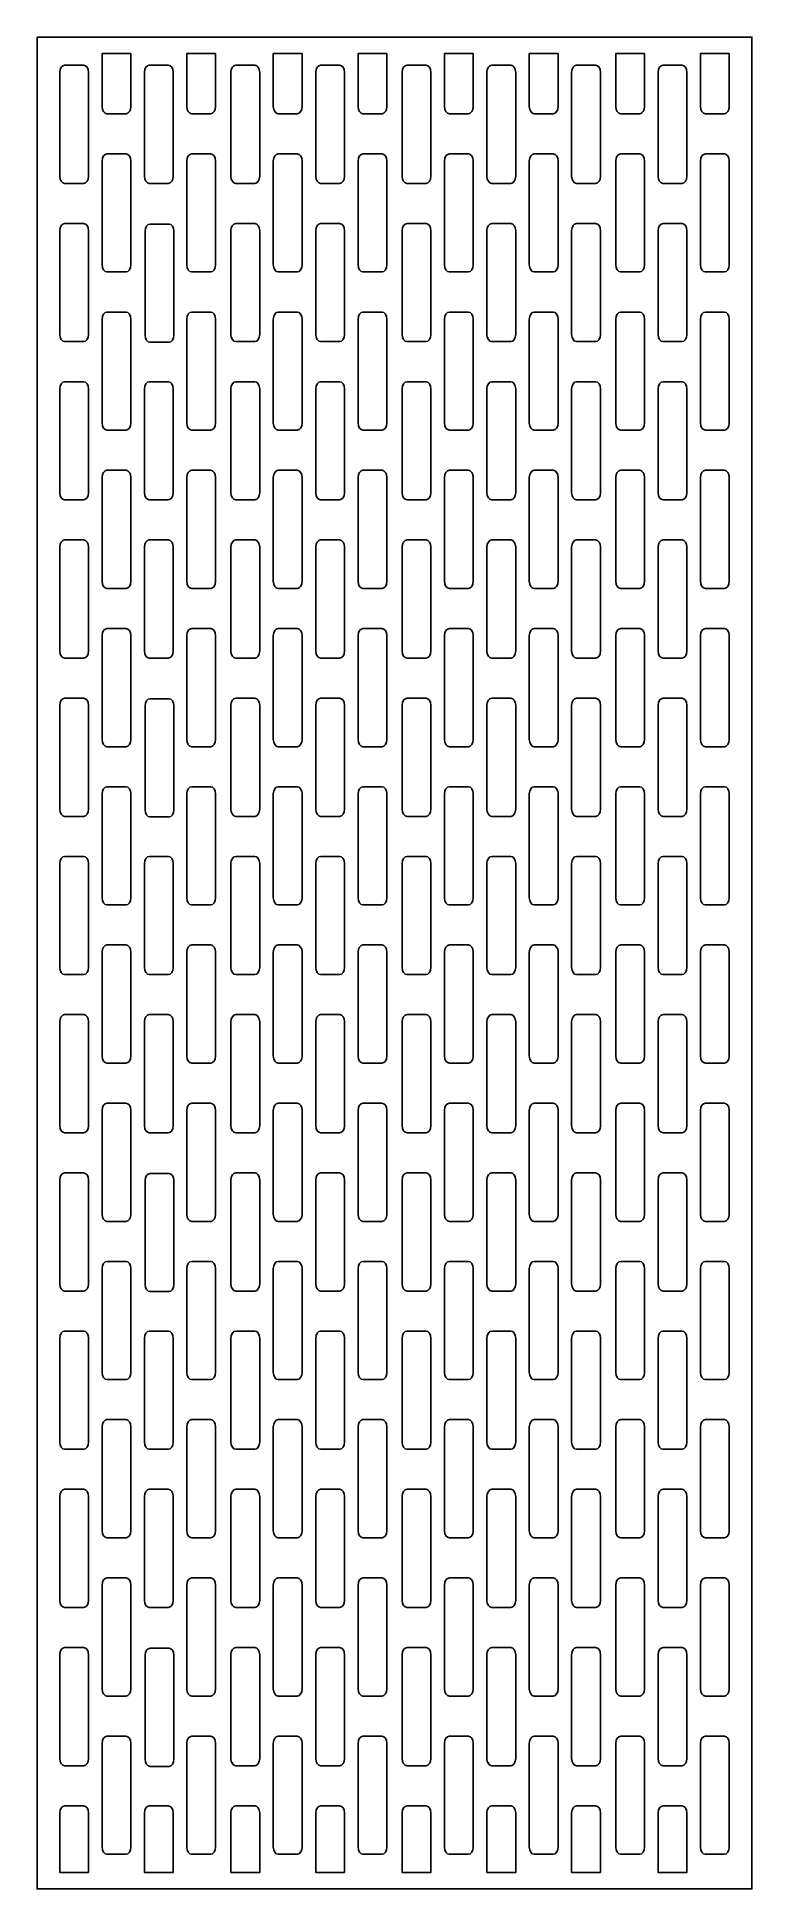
# Model space of a CAD drawing. Header units: centimetres. Extents: x -21.3 to -16.3, y -3.9 to 9.
import ezdxf

# ---------------------------------------------------------------- set-up
doc = ezdxf.new("R2010")
doc.units = ezdxf.units.CM
doc.header["$MEASUREMENT"] = 0
doc.layers.add('layer 1', color=7, linetype='Continuous')

msp = doc.modelspace()

# ---------------------------------------------------------------- linework, layer by layer
at = {"layer": 'layer 1', "color": 250}
for points, knots in [([(-21.27529, 9.00078), (-21.27529, 9.00078), (-16.3166, 9.00078), (-16.3166, 9.00078), (-16.3166, 9.00078), (-16.3166, 9.00078), (-16.3166, -3.85302), (-16.3166, -3.85302), (-16.3166, -3.85302), (-16.3166, -3.85302), (-21.27529, -3.85302), (-21.27529, -3.85302), (-21.27529, -3.85302), (-21.27529, -3.85302), (-21.27529, 9.00078), (-21.27529, 9.00078)], [0, 0, 0, 0, 0.2, 0.2, 0.2, 0.2, 0.4, 0.4, 0.4, 0.4, 0.6, 0.6, 0.6, 0.6, 1, 1, 1, 1]), ([(-20.62482, 8.88597), (-20.62482, 8.88597), (-20.62482, 8.51805), (-20.62482, 8.51805), (-20.62482, 8.51805), (-20.62482, 8.49076), (-20.64013, 8.46845), (-20.65887, 8.46845), (-20.65887, 8.46845), (-20.65887, 8.46845), (-20.79046, 8.46845), (-20.79046, 8.46845), (-20.79046, 8.46845), (-20.80918, 8.46845), (-20.8245, 8.49076), (-20.8245, 8.51805), (-20.8245, 8.51805), (-20.8245, 8.51805), (-20.8245, 8.88597), (-20.8245, 8.88597), (-20.8245, 8.88597), (-20.8245, 8.88597), (-20.62482, 8.88597), (-20.62482, 8.88597)], [0, 0, 0, 0, 0.14285714, 0.14285714, 0.14285714, 0.14285714, 0.28571429, 0.28571429, 0.28571429, 0.28571429, 0.42857143, 0.42857143, 0.42857143, 0.42857143, 0.57142857, 0.57142857, 0.57142857, 0.57142857, 0.71428571, 0.71428571, 0.71428571, 0.71428571, 1, 1, 1, 1]), ([(-20.037, 8.88597), (-20.037, 8.88597), (-20.037, 8.51805), (-20.037, 8.51805), (-20.037, 8.51805), (-20.037, 8.49076), (-20.05233, 8.46845), (-20.07105, 8.46845), (-20.07105, 8.46845), (-20.07105, 8.46845), (-20.20264, 8.46845), (-20.20264, 8.46845), (-20.20264, 8.46845), (-20.22136, 8.46845), (-20.23668, 8.49076), (-20.23668, 8.51805), (-20.23668, 8.51805), (-20.23668, 8.51805), (-20.23668, 8.88597), (-20.23668, 8.88597), (-20.23668, 8.88597), (-20.23668, 8.88597), (-20.037, 8.88597), (-20.037, 8.88597)], [0, 0, 0, 0, 0.14285714, 0.14285714, 0.14285714, 0.14285714, 0.28571429, 0.28571429, 0.28571429, 0.28571429, 0.42857143, 0.42857143, 0.42857143, 0.42857143, 0.57142857, 0.57142857, 0.57142857, 0.57142857, 0.71428571, 0.71428571, 0.71428571, 0.71428571, 1, 1, 1, 1]), ([(-19.43699, 8.88597), (-19.43699, 8.88597), (-19.43699, 8.51805), (-19.43699, 8.51805), (-19.43699, 8.51805), (-19.43699, 8.49076), (-19.4523, 8.46845), (-19.47104, 8.46845), (-19.47104, 8.46845), (-19.47104, 8.46845), (-19.60263, 8.46845), (-19.60263, 8.46845), (-19.60263, 8.46845), (-19.62135, 8.46845), (-19.63666, 8.49076), (-19.63666, 8.51805), (-19.63666, 8.51805), (-19.63666, 8.51805), (-19.63666, 8.88597), (-19.63666, 8.88597), (-19.63666, 8.88597), (-19.63666, 8.88597), (-19.43699, 8.88597), (-19.43699, 8.88597)], [0, 0, 0, 0, 0.14285714, 0.14285714, 0.14285714, 0.14285714, 0.28571429, 0.28571429, 0.28571429, 0.28571429, 0.42857143, 0.42857143, 0.42857143, 0.42857143, 0.57142857, 0.57142857, 0.57142857, 0.57142857, 0.71428571, 0.71428571, 0.71428571, 0.71428571, 1, 1, 1, 1]), ([(-18.84917, 8.88597), (-18.84917, 8.88597), (-18.84917, 8.51805), (-18.84917, 8.51805), (-18.84917, 8.51805), (-18.84917, 8.49076), (-18.86449, 8.46846), (-18.88323, 8.46846), (-18.88323, 8.46846), (-18.88323, 8.46846), (-19.01482, 8.46846), (-19.01482, 8.46846), (-19.01482, 8.46846), (-19.03353, 8.46846), (-19.04886, 8.49076), (-19.04886, 8.51805), (-19.04886, 8.51805), (-19.04886, 8.51805), (-19.04886, 8.88597), (-19.04886, 8.88597), (-19.04886, 8.88597), (-19.04886, 8.88597), (-18.84917, 8.88597), (-18.84917, 8.88597)], [0, 0, 0, 0, 0.14285714, 0.14285714, 0.14285714, 0.14285714, 0.28571429, 0.28571429, 0.28571429, 0.28571429, 0.42857143, 0.42857143, 0.42857143, 0.42857143, 0.57142857, 0.57142857, 0.57142857, 0.57142857, 0.71428571, 0.71428571, 0.71428571, 0.71428571, 1, 1, 1, 1]), ([(-18.24916, 8.88597), (-18.24916, 8.88597), (-18.24916, 8.51805), (-18.24916, 8.51805), (-18.24916, 8.51805), (-18.24916, 8.49076), (-18.26446, 8.46846), (-18.2832, 8.46846), (-18.2832, 8.46846), (-18.2832, 8.46846), (-18.4148, 8.46846), (-18.4148, 8.46846), (-18.4148, 8.46846), (-18.43351, 8.46846), (-18.44883, 8.49076), (-18.44883, 8.51805), (-18.44883, 8.51805), (-18.44883, 8.51805), (-18.44883, 8.88597), (-18.44883, 8.88597), (-18.44883, 8.88597), (-18.44883, 8.88597), (-18.24916, 8.88597), (-18.24916, 8.88597)], [0, 0, 0, 0, 0.14285714, 0.14285714, 0.14285714, 0.14285714, 0.28571429, 0.28571429, 0.28571429, 0.28571429, 0.42857143, 0.42857143, 0.42857143, 0.42857143, 0.57142857, 0.57142857, 0.57142857, 0.57142857, 0.71428571, 0.71428571, 0.71428571, 0.71428571, 1, 1, 1, 1]), ([(-17.66134, 8.88597), (-17.66134, 8.88597), (-17.66134, 8.51805), (-17.66134, 8.51805), (-17.66134, 8.51805), (-17.66134, 8.49076), (-17.67666, 8.46846), (-17.6954, 8.46846), (-17.6954, 8.46846), (-17.6954, 8.46846), (-17.82698, 8.46846), (-17.82698, 8.46846), (-17.82698, 8.46846), (-17.8457, 8.46846), (-17.86102, 8.49076), (-17.86102, 8.51805), (-17.86102, 8.51805), (-17.86102, 8.51805), (-17.86102, 8.88597), (-17.86102, 8.88597), (-17.86102, 8.88597), (-17.86102, 8.88597), (-17.66134, 8.88597), (-17.66134, 8.88597)], [0, 0, 0, 0, 0.14285714, 0.14285714, 0.14285714, 0.14285714, 0.28571429, 0.28571429, 0.28571429, 0.28571429, 0.42857143, 0.42857143, 0.42857143, 0.42857143, 0.57142857, 0.57142857, 0.57142857, 0.57142857, 0.71428571, 0.71428571, 0.71428571, 0.71428571, 1, 1, 1, 1]), ([(-17.06132, 8.88597), (-17.06132, 8.88597), (-17.06132, 8.51805), (-17.06132, 8.51805), (-17.06132, 8.51805), (-17.06132, 8.49076), (-17.07664, 8.46846), (-17.09536, 8.46846), (-17.09536, 8.46846), (-17.09536, 8.46846), (-17.22697, 8.46846), (-17.22697, 8.46846), (-17.22697, 8.46846), (-17.2457, 8.46846), (-17.26102, 8.49076), (-17.26102, 8.51805), (-17.26102, 8.51805), (-17.26102, 8.51805), (-17.26102, 8.88597), (-17.26102, 8.88597), (-17.26102, 8.88597), (-17.26102, 8.88597), (-17.06132, 8.88597), (-17.06132, 8.88597)], [0, 0, 0, 0, 0.14285714, 0.14285714, 0.14285714, 0.14285714, 0.28571429, 0.28571429, 0.28571429, 0.28571429, 0.42857143, 0.42857143, 0.42857143, 0.42857143, 0.57142857, 0.57142857, 0.57142857, 0.57142857, 0.71428571, 0.71428571, 0.71428571, 0.71428571, 1, 1, 1, 1]), ([(-16.47352, 8.88597), (-16.47352, 8.88597), (-16.47352, 8.51805), (-16.47352, 8.51805), (-16.47352, 8.51805), (-16.47352, 8.49076), (-16.48882, 8.46845), (-16.50755, 8.46845), (-16.50755, 8.46845), (-16.50755, 8.46845), (-16.63915, 8.46845), (-16.63915, 8.46845), (-16.63915, 8.46845), (-16.65788, 8.46845), (-16.6732, 8.49076), (-16.6732, 8.51805), (-16.6732, 8.51805), (-16.6732, 8.51805), (-16.6732, 8.88597), (-16.6732, 8.88597), (-16.6732, 8.88597), (-16.6732, 8.88597), (-16.47352, 8.88597), (-16.47352, 8.88597)], [0, 0, 0, 0, 0.14285714, 0.14285714, 0.14285714, 0.14285714, 0.28571429, 0.28571429, 0.28571429, 0.28571429, 0.42857143, 0.42857143, 0.42857143, 0.42857143, 0.57142857, 0.57142857, 0.57142857, 0.57142857, 0.71428571, 0.71428571, 0.71428571, 0.71428571, 1, 1, 1, 1]), ([(-21.08433, 8.80528), (-21.08433, 8.80528), (-20.95275, 8.80528), (-20.95275, 8.80528), (-20.95275, 8.80528), (-20.93402, 8.80528), (-20.9187, 8.78296), (-20.9187, 8.75568), (-20.9187, 8.75568), (-20.9187, 8.75568), (-20.9187, 8.03452), (-20.9187, 8.03452), (-20.9187, 8.03452), (-20.9187, 8.00722), (-20.93402, 7.98491), (-20.95275, 7.98491), (-20.95275, 7.98491), (-20.95275, 7.98491), (-21.08433, 7.98491), (-21.08433, 7.98491), (-21.08433, 7.98491), (-21.10308, 7.98491), (-21.11838, 8.00722), (-21.11838, 8.03452), (-21.11838, 8.03452), (-21.11838, 8.03452), (-21.11838, 8.75568), (-21.11838, 8.75568), (-21.11838, 8.75568), (-21.11838, 8.78296), (-21.10308, 8.80528), (-21.08433, 8.80528)], [0, 0, 0, 0, 0.11111111, 0.11111111, 0.11111111, 0.11111111, 0.22222222, 0.22222222, 0.22222222, 0.22222222, 0.33333333, 0.33333333, 0.33333333, 0.33333333, 0.44444444, 0.44444444, 0.44444444, 0.44444444, 0.55555556, 0.55555556, 0.55555556, 0.55555556, 0.66666667, 0.66666667, 0.66666667, 0.66666667, 0.77777778, 0.77777778, 0.77777778, 0.77777778, 1, 1, 1, 1]), ([(-20.49654, 8.80528), (-20.49654, 8.80528), (-20.36497, 8.80528), (-20.36497, 8.80528), (-20.36497, 8.80528), (-20.34622, 8.80528), (-20.33092, 8.78296), (-20.33092, 8.75568), (-20.33092, 8.75568), (-20.33092, 8.75568), (-20.33092, 8.03452), (-20.33092, 8.03452), (-20.33092, 8.03452), (-20.33092, 8.00722), (-20.34622, 7.98491), (-20.36497, 7.98491), (-20.36497, 7.98491), (-20.36497, 7.98491), (-20.49654, 7.98491), (-20.49654, 7.98491), (-20.49654, 7.98491), (-20.51527, 7.98491), (-20.53059, 8.00722), (-20.53059, 8.03452), (-20.53059, 8.03452), (-20.53059, 8.03452), (-20.53059, 8.75568), (-20.53059, 8.75568), (-20.53059, 8.75568), (-20.53059, 8.78296), (-20.51527, 8.80528), (-20.49654, 8.80528)], [0, 0, 0, 0, 0.11111111, 0.11111111, 0.11111111, 0.11111111, 0.22222222, 0.22222222, 0.22222222, 0.22222222, 0.33333333, 0.33333333, 0.33333333, 0.33333333, 0.44444444, 0.44444444, 0.44444444, 0.44444444, 0.55555556, 0.55555556, 0.55555556, 0.55555556, 0.66666667, 0.66666667, 0.66666667, 0.66666667, 0.77777778, 0.77777778, 0.77777778, 0.77777778, 1, 1, 1, 1]), ([(-19.8965, 8.80528), (-19.8965, 8.80528), (-19.76492, 8.80528), (-19.76492, 8.80528), (-19.76492, 8.80528), (-19.7462, 8.80528), (-19.73088, 8.78296), (-19.73088, 8.75568), (-19.73088, 8.75568), (-19.73088, 8.75568), (-19.73088, 8.03452), (-19.73088, 8.03452), (-19.73088, 8.03452), (-19.73088, 8.00722), (-19.7462, 7.98491), (-19.76492, 7.98491), (-19.76492, 7.98491), (-19.76492, 7.98491), (-19.8965, 7.98491), (-19.8965, 7.98491), (-19.8965, 7.98491), (-19.91525, 7.98491), (-19.93056, 8.00722), (-19.93056, 8.03452), (-19.93056, 8.03452), (-19.93056, 8.03452), (-19.93056, 8.75568), (-19.93056, 8.75568), (-19.93056, 8.75568), (-19.93056, 8.78296), (-19.91525, 8.80528), (-19.8965, 8.80528)], [0, 0, 0, 0, 0.11111111, 0.11111111, 0.11111111, 0.11111111, 0.22222222, 0.22222222, 0.22222222, 0.22222222, 0.33333333, 0.33333333, 0.33333333, 0.33333333, 0.44444444, 0.44444444, 0.44444444, 0.44444444, 0.55555556, 0.55555556, 0.55555556, 0.55555556, 0.66666667, 0.66666667, 0.66666667, 0.66666667, 0.77777778, 0.77777778, 0.77777778, 0.77777778, 1, 1, 1, 1]), ([(-19.30871, 8.80528), (-19.30871, 8.80528), (-19.17712, 8.80528), (-19.17712, 8.80528), (-19.17712, 8.80528), (-19.1584, 8.80528), (-19.14309, 8.78296), (-19.14309, 8.75568), (-19.14309, 8.75568), (-19.14309, 8.75568), (-19.14309, 8.03452), (-19.14309, 8.03452), (-19.14309, 8.03452), (-19.14309, 8.00722), (-19.1584, 7.98491), (-19.17712, 7.98491), (-19.17712, 7.98491), (-19.17712, 7.98491), (-19.30871, 7.98491), (-19.30871, 7.98491), (-19.30871, 7.98491), (-19.32744, 7.98491), (-19.34276, 8.00722), (-19.34276, 8.03452), (-19.34276, 8.03452), (-19.34276, 8.03452), (-19.34276, 8.75568), (-19.34276, 8.75568), (-19.34276, 8.75568), (-19.34276, 8.78296), (-19.32744, 8.80528), (-19.30871, 8.80528)], [0, 0, 0, 0, 0.11111111, 0.11111111, 0.11111111, 0.11111111, 0.22222222, 0.22222222, 0.22222222, 0.22222222, 0.33333333, 0.33333333, 0.33333333, 0.33333333, 0.44444444, 0.44444444, 0.44444444, 0.44444444, 0.55555556, 0.55555556, 0.55555556, 0.55555556, 0.66666667, 0.66666667, 0.66666667, 0.66666667, 0.77777778, 0.77777778, 0.77777778, 0.77777778, 1, 1, 1, 1]), ([(-18.70867, 8.80528), (-18.70867, 8.80528), (-18.57708, 8.80528), (-18.57708, 8.80528), (-18.57708, 8.80528), (-18.55837, 8.80528), (-18.54304, 8.78296), (-18.54304, 8.75568), (-18.54304, 8.75568), (-18.54304, 8.75568), (-18.54304, 8.03452), (-18.54304, 8.03452), (-18.54304, 8.03452), (-18.54304, 8.00722), (-18.55837, 7.98491), (-18.57708, 7.98491), (-18.57708, 7.98491), (-18.57708, 7.98491), (-18.70867, 7.98491), (-18.70867, 7.98491), (-18.70867, 7.98491), (-18.72741, 7.98491), (-18.74273, 8.00722), (-18.74273, 8.03452), (-18.74273, 8.03452), (-18.74273, 8.03452), (-18.74273, 8.75568), (-18.74273, 8.75568), (-18.74273, 8.75568), (-18.74273, 8.78296), (-18.72741, 8.80528), (-18.70867, 8.80528)], [0, 0, 0, 0, 0.11111111, 0.11111111, 0.11111111, 0.11111111, 0.22222222, 0.22222222, 0.22222222, 0.22222222, 0.33333333, 0.33333333, 0.33333333, 0.33333333, 0.44444444, 0.44444444, 0.44444444, 0.44444444, 0.55555556, 0.55555556, 0.55555556, 0.55555556, 0.66666667, 0.66666667, 0.66666667, 0.66666667, 0.77777778, 0.77777778, 0.77777778, 0.77777778, 1, 1, 1, 1]), ([(-18.12087, 8.80528), (-18.12087, 8.80528), (-17.9893, 8.80528), (-17.9893, 8.80528), (-17.9893, 8.80528), (-17.97056, 8.80528), (-17.95525, 8.78297), (-17.95525, 8.75569), (-17.95525, 8.75569), (-17.95525, 8.75569), (-17.95525, 8.03452), (-17.95525, 8.03452), (-17.95525, 8.03452), (-17.95525, 8.00722), (-17.97056, 7.98492), (-17.9893, 7.98492), (-17.9893, 7.98492), (-17.9893, 7.98492), (-18.12087, 7.98492), (-18.12087, 7.98492), (-18.12087, 7.98492), (-18.13962, 7.98492), (-18.15493, 8.00722), (-18.15493, 8.03452), (-18.15493, 8.03452), (-18.15493, 8.03452), (-18.15493, 8.75569), (-18.15493, 8.75569), (-18.15493, 8.75569), (-18.15493, 8.78297), (-18.13962, 8.80528), (-18.12087, 8.80528)], [0, 0, 0, 0, 0.11111111, 0.11111111, 0.11111111, 0.11111111, 0.22222222, 0.22222222, 0.22222222, 0.22222222, 0.33333333, 0.33333333, 0.33333333, 0.33333333, 0.44444444, 0.44444444, 0.44444444, 0.44444444, 0.55555556, 0.55555556, 0.55555556, 0.55555556, 0.66666667, 0.66666667, 0.66666667, 0.66666667, 0.77777778, 0.77777778, 0.77777778, 0.77777778, 1, 1, 1, 1]), ([(-17.53307, 8.80528), (-17.53307, 8.80528), (-17.40149, 8.80528), (-17.40149, 8.80528), (-17.40149, 8.80528), (-17.38276, 8.80528), (-17.36743, 8.78296), (-17.36743, 8.75568), (-17.36743, 8.75568), (-17.36743, 8.75568), (-17.36743, 8.03452), (-17.36743, 8.03452), (-17.36743, 8.03452), (-17.36743, 8.00722), (-17.38276, 7.98491), (-17.40149, 7.98491), (-17.40149, 7.98491), (-17.40149, 7.98491), (-17.53307, 7.98491), (-17.53307, 7.98491), (-17.53307, 7.98491), (-17.55181, 7.98491), (-17.56712, 8.00722), (-17.56712, 8.03452), (-17.56712, 8.03452), (-17.56712, 8.03452), (-17.56712, 8.75568), (-17.56712, 8.75568), (-17.56712, 8.75568), (-17.56712, 8.78296), (-17.55181, 8.80528), (-17.53307, 8.80528)], [0, 0, 0, 0, 0.11111111, 0.11111111, 0.11111111, 0.11111111, 0.22222222, 0.22222222, 0.22222222, 0.22222222, 0.33333333, 0.33333333, 0.33333333, 0.33333333, 0.44444444, 0.44444444, 0.44444444, 0.44444444, 0.55555556, 0.55555556, 0.55555556, 0.55555556, 0.66666667, 0.66666667, 0.66666667, 0.66666667, 0.77777778, 0.77777778, 0.77777778, 0.77777778, 1, 1, 1, 1]), ([(-16.93305, 8.80528), (-16.93305, 8.80528), (-16.80147, 8.80528), (-16.80147, 8.80528), (-16.80147, 8.80528), (-16.78274, 8.80528), (-16.76742, 8.78297), (-16.76742, 8.75569), (-16.76742, 8.75569), (-16.76742, 8.75569), (-16.76742, 8.03452), (-16.76742, 8.03452), (-16.76742, 8.03452), (-16.76742, 8.00722), (-16.78274, 7.98492), (-16.80147, 7.98492), (-16.80147, 7.98492), (-16.80147, 7.98492), (-16.93305, 7.98492), (-16.93305, 7.98492), (-16.93305, 7.98492), (-16.95177, 7.98492), (-16.96711, 8.00722), (-16.96711, 8.03452), (-16.96711, 8.03452), (-16.96711, 8.03452), (-16.96711, 8.75569), (-16.96711, 8.75569), (-16.96711, 8.75569), (-16.96711, 8.78297), (-16.95177, 8.80528), (-16.93305, 8.80528)], [0, 0, 0, 0, 0.11111111, 0.11111111, 0.11111111, 0.11111111, 0.22222222, 0.22222222, 0.22222222, 0.22222222, 0.33333333, 0.33333333, 0.33333333, 0.33333333, 0.44444444, 0.44444444, 0.44444444, 0.44444444, 0.55555556, 0.55555556, 0.55555556, 0.55555556, 0.66666667, 0.66666667, 0.66666667, 0.66666667, 0.77777778, 0.77777778, 0.77777778, 0.77777778, 1, 1, 1, 1]), ([(-20.79046, 8.19052), (-20.79046, 8.19052), (-20.65887, 8.19052), (-20.65887, 8.19052), (-20.65887, 8.19052), (-20.64013, 8.19052), (-20.62482, 8.16822), (-20.62482, 8.14094), (-20.62482, 8.14094), (-20.62482, 8.14094), (-20.62482, 7.41976), (-20.62482, 7.41976), (-20.62482, 7.41976), (-20.62482, 7.39248), (-20.64013, 7.37017), (-20.65887, 7.37017), (-20.65887, 7.37017), (-20.65887, 7.37017), (-20.79046, 7.37017), (-20.79046, 7.37017), (-20.79046, 7.37017), (-20.80918, 7.37017), (-20.8245, 7.39248), (-20.8245, 7.41976), (-20.8245, 7.41976), (-20.8245, 7.41976), (-20.8245, 8.14094), (-20.8245, 8.14094), (-20.8245, 8.14094), (-20.8245, 8.16822), (-20.80918, 8.19052), (-20.79046, 8.19052)], [0, 0, 0, 0, 0.11111111, 0.11111111, 0.11111111, 0.11111111, 0.22222222, 0.22222222, 0.22222222, 0.22222222, 0.33333333, 0.33333333, 0.33333333, 0.33333333, 0.44444444, 0.44444444, 0.44444444, 0.44444444, 0.55555556, 0.55555556, 0.55555556, 0.55555556, 0.66666667, 0.66666667, 0.66666667, 0.66666667, 0.77777778, 0.77777778, 0.77777778, 0.77777778, 1, 1, 1, 1]), ([(-20.20264, 8.19052), (-20.20264, 8.19052), (-20.07105, 8.19052), (-20.07105, 8.19052), (-20.07105, 8.19052), (-20.05233, 8.19052), (-20.037, 8.16822), (-20.037, 8.14094), (-20.037, 8.14094), (-20.037, 8.14094), (-20.037, 7.41976), (-20.037, 7.41976), (-20.037, 7.41976), (-20.037, 7.39248), (-20.05233, 7.37017), (-20.07105, 7.37017), (-20.07105, 7.37017), (-20.07105, 7.37017), (-20.20264, 7.37017), (-20.20264, 7.37017), (-20.20264, 7.37017), (-20.22136, 7.37017), (-20.23668, 7.39248), (-20.23668, 7.41976), (-20.23668, 7.41976), (-20.23668, 7.41976), (-20.23668, 8.14094), (-20.23668, 8.14094), (-20.23668, 8.14094), (-20.23668, 8.16822), (-20.22136, 8.19052), (-20.20264, 8.19052)], [0, 0, 0, 0, 0.11111111, 0.11111111, 0.11111111, 0.11111111, 0.22222222, 0.22222222, 0.22222222, 0.22222222, 0.33333333, 0.33333333, 0.33333333, 0.33333333, 0.44444444, 0.44444444, 0.44444444, 0.44444444, 0.55555556, 0.55555556, 0.55555556, 0.55555556, 0.66666667, 0.66666667, 0.66666667, 0.66666667, 0.77777778, 0.77777778, 0.77777778, 0.77777778, 1, 1, 1, 1]), ([(-19.60263, 8.19052), (-19.60263, 8.19052), (-19.47104, 8.19052), (-19.47104, 8.19052), (-19.47104, 8.19052), (-19.4523, 8.19052), (-19.43699, 8.16822), (-19.43699, 8.14094), (-19.43699, 8.14094), (-19.43699, 8.14094), (-19.43699, 7.41976), (-19.43699, 7.41976), (-19.43699, 7.41976), (-19.43699, 7.39248), (-19.4523, 7.37017), (-19.47104, 7.37017), (-19.47104, 7.37017), (-19.47104, 7.37017), (-19.60263, 7.37017), (-19.60263, 7.37017), (-19.60263, 7.37017), (-19.62135, 7.37017), (-19.63666, 7.39248), (-19.63666, 7.41976), (-19.63666, 7.41976), (-19.63666, 7.41976), (-19.63666, 8.14094), (-19.63666, 8.14094), (-19.63666, 8.14094), (-19.63666, 8.16822), (-19.62135, 8.19052), (-19.60263, 8.19052)], [0, 0, 0, 0, 0.11111111, 0.11111111, 0.11111111, 0.11111111, 0.22222222, 0.22222222, 0.22222222, 0.22222222, 0.33333333, 0.33333333, 0.33333333, 0.33333333, 0.44444444, 0.44444444, 0.44444444, 0.44444444, 0.55555556, 0.55555556, 0.55555556, 0.55555556, 0.66666667, 0.66666667, 0.66666667, 0.66666667, 0.77777778, 0.77777778, 0.77777778, 0.77777778, 1, 1, 1, 1]), ([(-19.01482, 8.19053), (-19.01482, 8.19053), (-18.88323, 8.19053), (-18.88323, 8.19053), (-18.88323, 8.19053), (-18.86449, 8.19053), (-18.84917, 8.16822), (-18.84917, 8.14095), (-18.84917, 8.14095), (-18.84917, 8.14095), (-18.84917, 7.41977), (-18.84917, 7.41977), (-18.84917, 7.41977), (-18.84917, 7.39249), (-18.86449, 7.37019), (-18.88323, 7.37019), (-18.88323, 7.37019), (-18.88323, 7.37019), (-19.01482, 7.37019), (-19.01482, 7.37019), (-19.01482, 7.37019), (-19.03353, 7.37019), (-19.04886, 7.39249), (-19.04886, 7.41977), (-19.04886, 7.41977), (-19.04886, 7.41977), (-19.04886, 8.14095), (-19.04886, 8.14095), (-19.04886, 8.14095), (-19.04886, 8.16822), (-19.03353, 8.19053), (-19.01482, 8.19053)], [0, 0, 0, 0, 0.11111111, 0.11111111, 0.11111111, 0.11111111, 0.22222222, 0.22222222, 0.22222222, 0.22222222, 0.33333333, 0.33333333, 0.33333333, 0.33333333, 0.44444444, 0.44444444, 0.44444444, 0.44444444, 0.55555556, 0.55555556, 0.55555556, 0.55555556, 0.66666667, 0.66666667, 0.66666667, 0.66666667, 0.77777778, 0.77777778, 0.77777778, 0.77777778, 1, 1, 1, 1]), ([(-18.4148, 8.19053), (-18.4148, 8.19053), (-18.2832, 8.19053), (-18.2832, 8.19053), (-18.2832, 8.19053), (-18.26446, 8.19053), (-18.24916, 8.16822), (-18.24916, 8.14095), (-18.24916, 8.14095), (-18.24916, 8.14095), (-18.24916, 7.41977), (-18.24916, 7.41977), (-18.24916, 7.41977), (-18.24916, 7.39249), (-18.26446, 7.37019), (-18.2832, 7.37019), (-18.2832, 7.37019), (-18.2832, 7.37019), (-18.4148, 7.37019), (-18.4148, 7.37019), (-18.4148, 7.37019), (-18.43351, 7.37019), (-18.44883, 7.39249), (-18.44883, 7.41977), (-18.44883, 7.41977), (-18.44883, 7.41977), (-18.44883, 8.14095), (-18.44883, 8.14095), (-18.44883, 8.14095), (-18.44883, 8.16822), (-18.43351, 8.19053), (-18.4148, 8.19053)], [0, 0, 0, 0, 0.11111111, 0.11111111, 0.11111111, 0.11111111, 0.22222222, 0.22222222, 0.22222222, 0.22222222, 0.33333333, 0.33333333, 0.33333333, 0.33333333, 0.44444444, 0.44444444, 0.44444444, 0.44444444, 0.55555556, 0.55555556, 0.55555556, 0.55555556, 0.66666667, 0.66666667, 0.66666667, 0.66666667, 0.77777778, 0.77777778, 0.77777778, 0.77777778, 1, 1, 1, 1]), ([(-17.82698, 8.19053), (-17.82698, 8.19053), (-17.6954, 8.19053), (-17.6954, 8.19053), (-17.6954, 8.19053), (-17.67666, 8.19053), (-17.66134, 8.16822), (-17.66134, 8.14095), (-17.66134, 8.14095), (-17.66134, 8.14095), (-17.66134, 7.41977), (-17.66134, 7.41977), (-17.66134, 7.41977), (-17.66134, 7.39249), (-17.67666, 7.37019), (-17.6954, 7.37019), (-17.6954, 7.37019), (-17.6954, 7.37019), (-17.82698, 7.37019), (-17.82698, 7.37019), (-17.82698, 7.37019), (-17.8457, 7.37019), (-17.86102, 7.39249), (-17.86102, 7.41977), (-17.86102, 7.41977), (-17.86102, 7.41977), (-17.86102, 8.14095), (-17.86102, 8.14095), (-17.86102, 8.14095), (-17.86102, 8.16822), (-17.8457, 8.19053), (-17.82698, 8.19053)], [0, 0, 0, 0, 0.11111111, 0.11111111, 0.11111111, 0.11111111, 0.22222222, 0.22222222, 0.22222222, 0.22222222, 0.33333333, 0.33333333, 0.33333333, 0.33333333, 0.44444444, 0.44444444, 0.44444444, 0.44444444, 0.55555556, 0.55555556, 0.55555556, 0.55555556, 0.66666667, 0.66666667, 0.66666667, 0.66666667, 0.77777778, 0.77777778, 0.77777778, 0.77777778, 1, 1, 1, 1]), ([(-17.22697, 8.19053), (-17.22697, 8.19053), (-17.09536, 8.19053), (-17.09536, 8.19053), (-17.09536, 8.19053), (-17.07664, 8.19053), (-17.06132, 8.16822), (-17.06132, 8.14095), (-17.06132, 8.14095), (-17.06132, 8.14095), (-17.06132, 7.41977), (-17.06132, 7.41977), (-17.06132, 7.41977), (-17.06132, 7.39249), (-17.07664, 7.37019), (-17.09536, 7.37019), (-17.09536, 7.37019), (-17.09536, 7.37019), (-17.22697, 7.37019), (-17.22697, 7.37019), (-17.22697, 7.37019), (-17.2457, 7.37019), (-17.26102, 7.39249), (-17.26102, 7.41977), (-17.26102, 7.41977), (-17.26102, 7.41977), (-17.26102, 8.14095), (-17.26102, 8.14095), (-17.26102, 8.14095), (-17.26102, 8.16822), (-17.2457, 8.19053), (-17.22697, 8.19053)], [0, 0, 0, 0, 0.11111111, 0.11111111, 0.11111111, 0.11111111, 0.22222222, 0.22222222, 0.22222222, 0.22222222, 0.33333333, 0.33333333, 0.33333333, 0.33333333, 0.44444444, 0.44444444, 0.44444444, 0.44444444, 0.55555556, 0.55555556, 0.55555556, 0.55555556, 0.66666667, 0.66666667, 0.66666667, 0.66666667, 0.77777778, 0.77777778, 0.77777778, 0.77777778, 1, 1, 1, 1]), ([(-16.63915, 8.19052), (-16.63915, 8.19052), (-16.50755, 8.19052), (-16.50755, 8.19052), (-16.50755, 8.19052), (-16.48882, 8.19052), (-16.47352, 8.16822), (-16.47352, 8.14094), (-16.47352, 8.14094), (-16.47352, 8.14094), (-16.47352, 7.41976), (-16.47352, 7.41976), (-16.47352, 7.41976), (-16.47352, 7.39248), (-16.48882, 7.37017), (-16.50755, 7.37017), (-16.50755, 7.37017), (-16.50755, 7.37017), (-16.63915, 7.37017), (-16.63915, 7.37017), (-16.63915, 7.37017), (-16.65788, 7.37017), (-16.6732, 7.39248), (-16.6732, 7.41976), (-16.6732, 7.41976), (-16.6732, 7.41976), (-16.6732, 8.14094), (-16.6732, 8.14094), (-16.6732, 8.14094), (-16.6732, 8.16822), (-16.65788, 8.19052), (-16.63915, 8.19052)], [0, 0, 0, 0, 0.11111111, 0.11111111, 0.11111111, 0.11111111, 0.22222222, 0.22222222, 0.22222222, 0.22222222, 0.33333333, 0.33333333, 0.33333333, 0.33333333, 0.44444444, 0.44444444, 0.44444444, 0.44444444, 0.55555556, 0.55555556, 0.55555556, 0.55555556, 0.66666667, 0.66666667, 0.66666667, 0.66666667, 0.77777778, 0.77777778, 0.77777778, 0.77777778, 1, 1, 1, 1]), ([(-21.08433, 7.70699), (-21.08433, 7.70699), (-20.95275, 7.70699), (-20.95275, 7.70699), (-20.95275, 7.70699), (-20.93402, 7.70699), (-20.9187, 7.68469), (-20.9187, 7.65739), (-20.9187, 7.65739), (-20.9187, 7.65739), (-20.9187, 6.93623), (-20.9187, 6.93623), (-20.9187, 6.93623), (-20.9187, 6.90896), (-20.93402, 6.88664), (-20.95275, 6.88664), (-20.95275, 6.88664), (-20.95275, 6.88664), (-21.08433, 6.88664), (-21.08433, 6.88664), (-21.08433, 6.88664), (-21.10308, 6.88664), (-21.11838, 6.90896), (-21.11838, 6.93623), (-21.11838, 6.93623), (-21.11838, 6.93623), (-21.11838, 7.65739), (-21.11838, 7.65739), (-21.11838, 7.65739), (-21.11838, 7.68469), (-21.10308, 7.70699), (-21.08433, 7.70699)], [0, 0, 0, 0, 0.11111111, 0.11111111, 0.11111111, 0.11111111, 0.22222222, 0.22222222, 0.22222222, 0.22222222, 0.33333333, 0.33333333, 0.33333333, 0.33333333, 0.44444444, 0.44444444, 0.44444444, 0.44444444, 0.55555556, 0.55555556, 0.55555556, 0.55555556, 0.66666667, 0.66666667, 0.66666667, 0.66666667, 0.77777778, 0.77777778, 0.77777778, 0.77777778, 1, 1, 1, 1]), ([(-20.49144, 7.70284), (-20.49144, 7.70284), (-20.35984, 7.70284), (-20.35984, 7.70284), (-20.35984, 7.70284), (-20.34111, 7.70284), (-20.32579, 7.68052), (-20.32579, 7.65323), (-20.32579, 7.65323), (-20.32579, 7.65323), (-20.32579, 6.93207), (-20.32579, 6.93207), (-20.32579, 6.93207), (-20.32579, 6.90478), (-20.34111, 6.88248), (-20.35984, 6.88248), (-20.35984, 6.88248), (-20.35984, 6.88248), (-20.49144, 6.88248), (-20.49144, 6.88248), (-20.49144, 6.88248), (-20.51015, 6.88248), (-20.52547, 6.90478), (-20.52547, 6.93207), (-20.52547, 6.93207), (-20.52547, 6.93207), (-20.52547, 7.65323), (-20.52547, 7.65323), (-20.52547, 7.65323), (-20.52547, 7.68052), (-20.51015, 7.70284), (-20.49144, 7.70284)], [0, 0, 0, 0, 0.11111111, 0.11111111, 0.11111111, 0.11111111, 0.22222222, 0.22222222, 0.22222222, 0.22222222, 0.33333333, 0.33333333, 0.33333333, 0.33333333, 0.44444444, 0.44444444, 0.44444444, 0.44444444, 0.55555556, 0.55555556, 0.55555556, 0.55555556, 0.66666667, 0.66666667, 0.66666667, 0.66666667, 0.77777778, 0.77777778, 0.77777778, 0.77777778, 1, 1, 1, 1]), ([(-19.8965, 7.70699), (-19.8965, 7.70699), (-19.76492, 7.70699), (-19.76492, 7.70699), (-19.76492, 7.70699), (-19.7462, 7.70699), (-19.73088, 7.68469), (-19.73088, 7.65739), (-19.73088, 7.65739), (-19.73088, 7.65739), (-19.73088, 6.93623), (-19.73088, 6.93623), (-19.73088, 6.93623), (-19.73088, 6.90896), (-19.7462, 6.88664), (-19.76492, 6.88664), (-19.76492, 6.88664), (-19.76492, 6.88664), (-19.8965, 6.88664), (-19.8965, 6.88664), (-19.8965, 6.88664), (-19.91525, 6.88664), (-19.93056, 6.90896), (-19.93056, 6.93623), (-19.93056, 6.93623), (-19.93056, 6.93623), (-19.93056, 7.65739), (-19.93056, 7.65739), (-19.93056, 7.65739), (-19.93056, 7.68469), (-19.91525, 7.70699), (-19.8965, 7.70699)], [0, 0, 0, 0, 0.11111111, 0.11111111, 0.11111111, 0.11111111, 0.22222222, 0.22222222, 0.22222222, 0.22222222, 0.33333333, 0.33333333, 0.33333333, 0.33333333, 0.44444444, 0.44444444, 0.44444444, 0.44444444, 0.55555556, 0.55555556, 0.55555556, 0.55555556, 0.66666667, 0.66666667, 0.66666667, 0.66666667, 0.77777778, 0.77777778, 0.77777778, 0.77777778, 1, 1, 1, 1]), ([(-19.30871, 7.70699), (-19.30871, 7.70699), (-19.17712, 7.70699), (-19.17712, 7.70699), (-19.17712, 7.70699), (-19.1584, 7.70699), (-19.14309, 7.68469), (-19.14309, 7.65739), (-19.14309, 7.65739), (-19.14309, 7.65739), (-19.14309, 6.93623), (-19.14309, 6.93623), (-19.14309, 6.93623), (-19.14309, 6.90896), (-19.1584, 6.88664), (-19.17712, 6.88664), (-19.17712, 6.88664), (-19.17712, 6.88664), (-19.30871, 6.88664), (-19.30871, 6.88664), (-19.30871, 6.88664), (-19.32744, 6.88664), (-19.34276, 6.90896), (-19.34276, 6.93623), (-19.34276, 6.93623), (-19.34276, 6.93623), (-19.34276, 7.65739), (-19.34276, 7.65739), (-19.34276, 7.65739), (-19.34276, 7.68469), (-19.32744, 7.70699), (-19.30871, 7.70699)], [0, 0, 0, 0, 0.11111111, 0.11111111, 0.11111111, 0.11111111, 0.22222222, 0.22222222, 0.22222222, 0.22222222, 0.33333333, 0.33333333, 0.33333333, 0.33333333, 0.44444444, 0.44444444, 0.44444444, 0.44444444, 0.55555556, 0.55555556, 0.55555556, 0.55555556, 0.66666667, 0.66666667, 0.66666667, 0.66666667, 0.77777778, 0.77777778, 0.77777778, 0.77777778, 1, 1, 1, 1]), ([(-18.70867, 7.70699), (-18.70867, 7.70699), (-18.57708, 7.70699), (-18.57708, 7.70699), (-18.57708, 7.70699), (-18.55837, 7.70699), (-18.54304, 7.68469), (-18.54304, 7.65739), (-18.54304, 7.65739), (-18.54304, 7.65739), (-18.54304, 6.93623), (-18.54304, 6.93623), (-18.54304, 6.93623), (-18.54304, 6.90896), (-18.55837, 6.88664), (-18.57708, 6.88664), (-18.57708, 6.88664), (-18.57708, 6.88664), (-18.70867, 6.88664), (-18.70867, 6.88664), (-18.70867, 6.88664), (-18.72741, 6.88664), (-18.74273, 6.90896), (-18.74273, 6.93623), (-18.74273, 6.93623), (-18.74273, 6.93623), (-18.74273, 7.65739), (-18.74273, 7.65739), (-18.74273, 7.65739), (-18.74273, 7.68469), (-18.72741, 7.70699), (-18.70867, 7.70699)], [0, 0, 0, 0, 0.11111111, 0.11111111, 0.11111111, 0.11111111, 0.22222222, 0.22222222, 0.22222222, 0.22222222, 0.33333333, 0.33333333, 0.33333333, 0.33333333, 0.44444444, 0.44444444, 0.44444444, 0.44444444, 0.55555556, 0.55555556, 0.55555556, 0.55555556, 0.66666667, 0.66666667, 0.66666667, 0.66666667, 0.77777778, 0.77777778, 0.77777778, 0.77777778, 1, 1, 1, 1]), ([(-18.12087, 7.70699), (-18.12087, 7.70699), (-17.9893, 7.70699), (-17.9893, 7.70699), (-17.9893, 7.70699), (-17.97056, 7.70699), (-17.95525, 7.68469), (-17.95525, 7.65739), (-17.95525, 7.65739), (-17.95525, 7.65739), (-17.95525, 6.93624), (-17.95525, 6.93624), (-17.95525, 6.93624), (-17.95525, 6.90896), (-17.97056, 6.88664), (-17.9893, 6.88664), (-17.9893, 6.88664), (-17.9893, 6.88664), (-18.12087, 6.88664), (-18.12087, 6.88664), (-18.12087, 6.88664), (-18.13962, 6.88664), (-18.15493, 6.90896), (-18.15493, 6.93624), (-18.15493, 6.93624), (-18.15493, 6.93624), (-18.15493, 7.65739), (-18.15493, 7.65739), (-18.15493, 7.65739), (-18.15493, 7.68469), (-18.13962, 7.70699), (-18.12087, 7.70699)], [0, 0, 0, 0, 0.11111111, 0.11111111, 0.11111111, 0.11111111, 0.22222222, 0.22222222, 0.22222222, 0.22222222, 0.33333333, 0.33333333, 0.33333333, 0.33333333, 0.44444444, 0.44444444, 0.44444444, 0.44444444, 0.55555556, 0.55555556, 0.55555556, 0.55555556, 0.66666667, 0.66666667, 0.66666667, 0.66666667, 0.77777778, 0.77777778, 0.77777778, 0.77777778, 1, 1, 1, 1]), ([(-17.53307, 7.70699), (-17.53307, 7.70699), (-17.40149, 7.70699), (-17.40149, 7.70699), (-17.40149, 7.70699), (-17.38276, 7.70699), (-17.36743, 7.68469), (-17.36743, 7.65739), (-17.36743, 7.65739), (-17.36743, 7.65739), (-17.36743, 6.93623), (-17.36743, 6.93623), (-17.36743, 6.93623), (-17.36743, 6.90896), (-17.38276, 6.88664), (-17.40149, 6.88664), (-17.40149, 6.88664), (-17.40149, 6.88664), (-17.53307, 6.88664), (-17.53307, 6.88664), (-17.53307, 6.88664), (-17.55181, 6.88664), (-17.56712, 6.90896), (-17.56712, 6.93623), (-17.56712, 6.93623), (-17.56712, 6.93623), (-17.56712, 7.65739), (-17.56712, 7.65739), (-17.56712, 7.65739), (-17.56712, 7.68469), (-17.55181, 7.70699), (-17.53307, 7.70699)], [0, 0, 0, 0, 0.11111111, 0.11111111, 0.11111111, 0.11111111, 0.22222222, 0.22222222, 0.22222222, 0.22222222, 0.33333333, 0.33333333, 0.33333333, 0.33333333, 0.44444444, 0.44444444, 0.44444444, 0.44444444, 0.55555556, 0.55555556, 0.55555556, 0.55555556, 0.66666667, 0.66666667, 0.66666667, 0.66666667, 0.77777778, 0.77777778, 0.77777778, 0.77777778, 1, 1, 1, 1]), ([(-16.93305, 7.70699), (-16.93305, 7.70699), (-16.80147, 7.70699), (-16.80147, 7.70699), (-16.80147, 7.70699), (-16.78274, 7.70699), (-16.76742, 7.68469), (-16.76742, 7.65739), (-16.76742, 7.65739), (-16.76742, 7.65739), (-16.76742, 6.93624), (-16.76742, 6.93624), (-16.76742, 6.93624), (-16.76742, 6.90896), (-16.78274, 6.88664), (-16.80147, 6.88664), (-16.80147, 6.88664), (-16.80147, 6.88664), (-16.93305, 6.88664), (-16.93305, 6.88664), (-16.93305, 6.88664), (-16.95177, 6.88664), (-16.96711, 6.90896), (-16.96711, 6.93624), (-16.96711, 6.93624), (-16.96711, 6.93624), (-16.96711, 7.65739), (-16.96711, 7.65739), (-16.96711, 7.65739), (-16.96711, 7.68469), (-16.95177, 7.70699), (-16.93305, 7.70699)], [0, 0, 0, 0, 0.11111111, 0.11111111, 0.11111111, 0.11111111, 0.22222222, 0.22222222, 0.22222222, 0.22222222, 0.33333333, 0.33333333, 0.33333333, 0.33333333, 0.44444444, 0.44444444, 0.44444444, 0.44444444, 0.55555556, 0.55555556, 0.55555556, 0.55555556, 0.66666667, 0.66666667, 0.66666667, 0.66666667, 0.77777778, 0.77777778, 0.77777778, 0.77777778, 1, 1, 1, 1]), ([(-20.79046, 7.09225), (-20.79046, 7.09225), (-20.65887, 7.09225), (-20.65887, 7.09225), (-20.65887, 7.09225), (-20.64013, 7.09225), (-20.62482, 7.06994), (-20.62482, 7.04266), (-20.62482, 7.04266), (-20.62482, 7.04266), (-20.62482, 6.32148), (-20.62482, 6.32148), (-20.62482, 6.32148), (-20.62482, 6.29419), (-20.64013, 6.27189), (-20.65887, 6.27189), (-20.65887, 6.27189), (-20.65887, 6.27189), (-20.79046, 6.27189), (-20.79046, 6.27189), (-20.79046, 6.27189), (-20.80918, 6.27189), (-20.8245, 6.29419), (-20.8245, 6.32148), (-20.8245, 6.32148), (-20.8245, 6.32148), (-20.8245, 7.04266), (-20.8245, 7.04266), (-20.8245, 7.04266), (-20.8245, 7.06994), (-20.80918, 7.09225), (-20.79046, 7.09225)], [0, 0, 0, 0, 0.11111111, 0.11111111, 0.11111111, 0.11111111, 0.22222222, 0.22222222, 0.22222222, 0.22222222, 0.33333333, 0.33333333, 0.33333333, 0.33333333, 0.44444444, 0.44444444, 0.44444444, 0.44444444, 0.55555556, 0.55555556, 0.55555556, 0.55555556, 0.66666667, 0.66666667, 0.66666667, 0.66666667, 0.77777778, 0.77777778, 0.77777778, 0.77777778, 1, 1, 1, 1]), ([(-20.20264, 7.09225), (-20.20264, 7.09225), (-20.07105, 7.09225), (-20.07105, 7.09225), (-20.07105, 7.09225), (-20.05233, 7.09225), (-20.037, 7.06994), (-20.037, 7.04266), (-20.037, 7.04266), (-20.037, 7.04266), (-20.037, 6.32148), (-20.037, 6.32148), (-20.037, 6.32148), (-20.037, 6.29419), (-20.05233, 6.27189), (-20.07105, 6.27189), (-20.07105, 6.27189), (-20.07105, 6.27189), (-20.20264, 6.27189), (-20.20264, 6.27189), (-20.20264, 6.27189), (-20.22136, 6.27189), (-20.23668, 6.29419), (-20.23668, 6.32148), (-20.23668, 6.32148), (-20.23668, 6.32148), (-20.23668, 7.04266), (-20.23668, 7.04266), (-20.23668, 7.04266), (-20.23668, 7.06994), (-20.22136, 7.09225), (-20.20264, 7.09225)], [0, 0, 0, 0, 0.11111111, 0.11111111, 0.11111111, 0.11111111, 0.22222222, 0.22222222, 0.22222222, 0.22222222, 0.33333333, 0.33333333, 0.33333333, 0.33333333, 0.44444444, 0.44444444, 0.44444444, 0.44444444, 0.55555556, 0.55555556, 0.55555556, 0.55555556, 0.66666667, 0.66666667, 0.66666667, 0.66666667, 0.77777778, 0.77777778, 0.77777778, 0.77777778, 1, 1, 1, 1]), ([(-19.60263, 7.09225), (-19.60263, 7.09225), (-19.47104, 7.09225), (-19.47104, 7.09225), (-19.47104, 7.09225), (-19.4523, 7.09225), (-19.43699, 7.06994), (-19.43699, 7.04266), (-19.43699, 7.04266), (-19.43699, 7.04266), (-19.43699, 6.32148), (-19.43699, 6.32148), (-19.43699, 6.32148), (-19.43699, 6.29419), (-19.4523, 6.27189), (-19.47104, 6.27189), (-19.47104, 6.27189), (-19.47104, 6.27189), (-19.60263, 6.27189), (-19.60263, 6.27189), (-19.60263, 6.27189), (-19.62135, 6.27189), (-19.63666, 6.29419), (-19.63666, 6.32148), (-19.63666, 6.32148), (-19.63666, 6.32148), (-19.63666, 7.04266), (-19.63666, 7.04266), (-19.63666, 7.04266), (-19.63666, 7.06994), (-19.62135, 7.09225), (-19.60263, 7.09225)], [0, 0, 0, 0, 0.11111111, 0.11111111, 0.11111111, 0.11111111, 0.22222222, 0.22222222, 0.22222222, 0.22222222, 0.33333333, 0.33333333, 0.33333333, 0.33333333, 0.44444444, 0.44444444, 0.44444444, 0.44444444, 0.55555556, 0.55555556, 0.55555556, 0.55555556, 0.66666667, 0.66666667, 0.66666667, 0.66666667, 0.77777778, 0.77777778, 0.77777778, 0.77777778, 1, 1, 1, 1]), ([(-19.01482, 7.09226), (-19.01482, 7.09226), (-18.88323, 7.09226), (-18.88323, 7.09226), (-18.88323, 7.09226), (-18.86449, 7.09226), (-18.84917, 7.06994), (-18.84917, 7.04266), (-18.84917, 7.04266), (-18.84917, 7.04266), (-18.84917, 6.32149), (-18.84917, 6.32149), (-18.84917, 6.32149), (-18.84917, 6.29422), (-18.86449, 6.27189), (-18.88323, 6.27189), (-18.88323, 6.27189), (-18.88323, 6.27189), (-19.01482, 6.27189), (-19.01482, 6.27189), (-19.01482, 6.27189), (-19.03353, 6.27189), (-19.04886, 6.29422), (-19.04886, 6.32149), (-19.04886, 6.32149), (-19.04886, 6.32149), (-19.04886, 7.04266), (-19.04886, 7.04266), (-19.04886, 7.04266), (-19.04886, 7.06994), (-19.03353, 7.09226), (-19.01482, 7.09226)], [0, 0, 0, 0, 0.11111111, 0.11111111, 0.11111111, 0.11111111, 0.22222222, 0.22222222, 0.22222222, 0.22222222, 0.33333333, 0.33333333, 0.33333333, 0.33333333, 0.44444444, 0.44444444, 0.44444444, 0.44444444, 0.55555556, 0.55555556, 0.55555556, 0.55555556, 0.66666667, 0.66666667, 0.66666667, 0.66666667, 0.77777778, 0.77777778, 0.77777778, 0.77777778, 1, 1, 1, 1]), ([(-18.4148, 7.09226), (-18.4148, 7.09226), (-18.2832, 7.09226), (-18.2832, 7.09226), (-18.2832, 7.09226), (-18.26446, 7.09226), (-18.24916, 7.06994), (-18.24916, 7.04266), (-18.24916, 7.04266), (-18.24916, 7.04266), (-18.24916, 6.32149), (-18.24916, 6.32149), (-18.24916, 6.32149), (-18.24916, 6.29422), (-18.26446, 6.27189), (-18.2832, 6.27189), (-18.2832, 6.27189), (-18.2832, 6.27189), (-18.4148, 6.27189), (-18.4148, 6.27189), (-18.4148, 6.27189), (-18.43351, 6.27189), (-18.44883, 6.29422), (-18.44883, 6.32149), (-18.44883, 6.32149), (-18.44883, 6.32149), (-18.44883, 7.04266), (-18.44883, 7.04266), (-18.44883, 7.04266), (-18.44883, 7.06994), (-18.43351, 7.09226), (-18.4148, 7.09226)], [0, 0, 0, 0, 0.11111111, 0.11111111, 0.11111111, 0.11111111, 0.22222222, 0.22222222, 0.22222222, 0.22222222, 0.33333333, 0.33333333, 0.33333333, 0.33333333, 0.44444444, 0.44444444, 0.44444444, 0.44444444, 0.55555556, 0.55555556, 0.55555556, 0.55555556, 0.66666667, 0.66666667, 0.66666667, 0.66666667, 0.77777778, 0.77777778, 0.77777778, 0.77777778, 1, 1, 1, 1]), ([(-17.82698, 7.09226), (-17.82698, 7.09226), (-17.6954, 7.09226), (-17.6954, 7.09226), (-17.6954, 7.09226), (-17.67666, 7.09226), (-17.66134, 7.06994), (-17.66134, 7.04266), (-17.66134, 7.04266), (-17.66134, 7.04266), (-17.66134, 6.32149), (-17.66134, 6.32149), (-17.66134, 6.32149), (-17.66134, 6.29422), (-17.67666, 6.27189), (-17.6954, 6.27189), (-17.6954, 6.27189), (-17.6954, 6.27189), (-17.82698, 6.27189), (-17.82698, 6.27189), (-17.82698, 6.27189), (-17.8457, 6.27189), (-17.86102, 6.29422), (-17.86102, 6.32149), (-17.86102, 6.32149), (-17.86102, 6.32149), (-17.86102, 7.04266), (-17.86102, 7.04266), (-17.86102, 7.04266), (-17.86102, 7.06994), (-17.8457, 7.09226), (-17.82698, 7.09226)], [0, 0, 0, 0, 0.11111111, 0.11111111, 0.11111111, 0.11111111, 0.22222222, 0.22222222, 0.22222222, 0.22222222, 0.33333333, 0.33333333, 0.33333333, 0.33333333, 0.44444444, 0.44444444, 0.44444444, 0.44444444, 0.55555556, 0.55555556, 0.55555556, 0.55555556, 0.66666667, 0.66666667, 0.66666667, 0.66666667, 0.77777778, 0.77777778, 0.77777778, 0.77777778, 1, 1, 1, 1]), ([(-17.22697, 7.09226), (-17.22697, 7.09226), (-17.09536, 7.09226), (-17.09536, 7.09226), (-17.09536, 7.09226), (-17.07664, 7.09226), (-17.06132, 7.06994), (-17.06132, 7.04266), (-17.06132, 7.04266), (-17.06132, 7.04266), (-17.06132, 6.32149), (-17.06132, 6.32149), (-17.06132, 6.32149), (-17.06132, 6.29422), (-17.07664, 6.27189), (-17.09536, 6.27189), (-17.09536, 6.27189), (-17.09536, 6.27189), (-17.22697, 6.27189), (-17.22697, 6.27189), (-17.22697, 6.27189), (-17.2457, 6.27189), (-17.26102, 6.29422), (-17.26102, 6.32149), (-17.26102, 6.32149), (-17.26102, 6.32149), (-17.26102, 7.04266), (-17.26102, 7.04266), (-17.26102, 7.04266), (-17.26102, 7.06994), (-17.2457, 7.09226), (-17.22697, 7.09226)], [0, 0, 0, 0, 0.11111111, 0.11111111, 0.11111111, 0.11111111, 0.22222222, 0.22222222, 0.22222222, 0.22222222, 0.33333333, 0.33333333, 0.33333333, 0.33333333, 0.44444444, 0.44444444, 0.44444444, 0.44444444, 0.55555556, 0.55555556, 0.55555556, 0.55555556, 0.66666667, 0.66666667, 0.66666667, 0.66666667, 0.77777778, 0.77777778, 0.77777778, 0.77777778, 1, 1, 1, 1]), ([(-16.63915, 7.09225), (-16.63915, 7.09225), (-16.50755, 7.09225), (-16.50755, 7.09225), (-16.50755, 7.09225), (-16.48882, 7.09225), (-16.47352, 7.06994), (-16.47352, 7.04266), (-16.47352, 7.04266), (-16.47352, 7.04266), (-16.47352, 6.32148), (-16.47352, 6.32148), (-16.47352, 6.32148), (-16.47352, 6.29419), (-16.48882, 6.27189), (-16.50755, 6.27189), (-16.50755, 6.27189), (-16.50755, 6.27189), (-16.63915, 6.27189), (-16.63915, 6.27189), (-16.63915, 6.27189), (-16.65788, 6.27189), (-16.6732, 6.29419), (-16.6732, 6.32148), (-16.6732, 6.32148), (-16.6732, 6.32148), (-16.6732, 7.04266), (-16.6732, 7.04266), (-16.6732, 7.04266), (-16.6732, 7.06994), (-16.65788, 7.09225), (-16.63915, 7.09225)], [0, 0, 0, 0, 0.11111111, 0.11111111, 0.11111111, 0.11111111, 0.22222222, 0.22222222, 0.22222222, 0.22222222, 0.33333333, 0.33333333, 0.33333333, 0.33333333, 0.44444444, 0.44444444, 0.44444444, 0.44444444, 0.55555556, 0.55555556, 0.55555556, 0.55555556, 0.66666667, 0.66666667, 0.66666667, 0.66666667, 0.77777778, 0.77777778, 0.77777778, 0.77777778, 1, 1, 1, 1]), ([(-21.08433, 6.6087), (-21.08433, 6.6087), (-20.95275, 6.6087), (-20.95275, 6.6087), (-20.95275, 6.6087), (-20.93402, 6.6087), (-20.9187, 6.5864), (-20.9187, 6.55912), (-20.9187, 6.55912), (-20.9187, 6.55912), (-20.9187, 5.83794), (-20.9187, 5.83794), (-20.9187, 5.83794), (-20.9187, 5.81065), (-20.93402, 5.78836), (-20.95275, 5.78836), (-20.95275, 5.78836), (-20.95275, 5.78836), (-21.08433, 5.78836), (-21.08433, 5.78836), (-21.08433, 5.78836), (-21.10308, 5.78836), (-21.11838, 5.81065), (-21.11838, 5.83794), (-21.11838, 5.83794), (-21.11838, 5.83794), (-21.11838, 6.55912), (-21.11838, 6.55912), (-21.11838, 6.55912), (-21.11838, 6.5864), (-21.10308, 6.6087), (-21.08433, 6.6087)], [0, 0, 0, 0, 0.11111111, 0.11111111, 0.11111111, 0.11111111, 0.22222222, 0.22222222, 0.22222222, 0.22222222, 0.33333333, 0.33333333, 0.33333333, 0.33333333, 0.44444444, 0.44444444, 0.44444444, 0.44444444, 0.55555556, 0.55555556, 0.55555556, 0.55555556, 0.66666667, 0.66666667, 0.66666667, 0.66666667, 0.77777778, 0.77777778, 0.77777778, 0.77777778, 1, 1, 1, 1]), ([(-20.49654, 6.6087), (-20.49654, 6.6087), (-20.36497, 6.6087), (-20.36497, 6.6087), (-20.36497, 6.6087), (-20.34622, 6.6087), (-20.33092, 6.5864), (-20.33092, 6.55912), (-20.33092, 6.55912), (-20.33092, 6.55912), (-20.33092, 5.83794), (-20.33092, 5.83794), (-20.33092, 5.83794), (-20.33092, 5.81065), (-20.34622, 5.78836), (-20.36497, 5.78836), (-20.36497, 5.78836), (-20.36497, 5.78836), (-20.49654, 5.78836), (-20.49654, 5.78836), (-20.49654, 5.78836), (-20.51527, 5.78836), (-20.53059, 5.81065), (-20.53059, 5.83794), (-20.53059, 5.83794), (-20.53059, 5.83794), (-20.53059, 6.55912), (-20.53059, 6.55912), (-20.53059, 6.55912), (-20.53059, 6.5864), (-20.51527, 6.6087), (-20.49654, 6.6087)], [0, 0, 0, 0, 0.11111111, 0.11111111, 0.11111111, 0.11111111, 0.22222222, 0.22222222, 0.22222222, 0.22222222, 0.33333333, 0.33333333, 0.33333333, 0.33333333, 0.44444444, 0.44444444, 0.44444444, 0.44444444, 0.55555556, 0.55555556, 0.55555556, 0.55555556, 0.66666667, 0.66666667, 0.66666667, 0.66666667, 0.77777778, 0.77777778, 0.77777778, 0.77777778, 1, 1, 1, 1]), ([(-19.8965, 6.6087), (-19.8965, 6.6087), (-19.76492, 6.6087), (-19.76492, 6.6087), (-19.76492, 6.6087), (-19.7462, 6.6087), (-19.73088, 6.5864), (-19.73088, 6.55912), (-19.73088, 6.55912), (-19.73088, 6.55912), (-19.73088, 5.83794), (-19.73088, 5.83794), (-19.73088, 5.83794), (-19.73088, 5.81065), (-19.7462, 5.78836), (-19.76492, 5.78836), (-19.76492, 5.78836), (-19.76492, 5.78836), (-19.8965, 5.78836), (-19.8965, 5.78836), (-19.8965, 5.78836), (-19.91525, 5.78836), (-19.93056, 5.81065), (-19.93056, 5.83794), (-19.93056, 5.83794), (-19.93056, 5.83794), (-19.93056, 6.55912), (-19.93056, 6.55912), (-19.93056, 6.55912), (-19.93056, 6.5864), (-19.91525, 6.6087), (-19.8965, 6.6087)], [0, 0, 0, 0, 0.11111111, 0.11111111, 0.11111111, 0.11111111, 0.22222222, 0.22222222, 0.22222222, 0.22222222, 0.33333333, 0.33333333, 0.33333333, 0.33333333, 0.44444444, 0.44444444, 0.44444444, 0.44444444, 0.55555556, 0.55555556, 0.55555556, 0.55555556, 0.66666667, 0.66666667, 0.66666667, 0.66666667, 0.77777778, 0.77777778, 0.77777778, 0.77777778, 1, 1, 1, 1]), ([(-19.30871, 6.6087), (-19.30871, 6.6087), (-19.17712, 6.6087), (-19.17712, 6.6087), (-19.17712, 6.6087), (-19.1584, 6.6087), (-19.14309, 6.5864), (-19.14309, 6.55912), (-19.14309, 6.55912), (-19.14309, 6.55912), (-19.14309, 5.83794), (-19.14309, 5.83794), (-19.14309, 5.83794), (-19.14309, 5.81065), (-19.1584, 5.78836), (-19.17712, 5.78836), (-19.17712, 5.78836), (-19.17712, 5.78836), (-19.30871, 5.78836), (-19.30871, 5.78836), (-19.30871, 5.78836), (-19.32744, 5.78836), (-19.34276, 5.81065), (-19.34276, 5.83794), (-19.34276, 5.83794), (-19.34276, 5.83794), (-19.34276, 6.55912), (-19.34276, 6.55912), (-19.34276, 6.55912), (-19.34276, 6.5864), (-19.32744, 6.6087), (-19.30871, 6.6087)], [0, 0, 0, 0, 0.11111111, 0.11111111, 0.11111111, 0.11111111, 0.22222222, 0.22222222, 0.22222222, 0.22222222, 0.33333333, 0.33333333, 0.33333333, 0.33333333, 0.44444444, 0.44444444, 0.44444444, 0.44444444, 0.55555556, 0.55555556, 0.55555556, 0.55555556, 0.66666667, 0.66666667, 0.66666667, 0.66666667, 0.77777778, 0.77777778, 0.77777778, 0.77777778, 1, 1, 1, 1]), ([(-18.70867, 6.6087), (-18.70867, 6.6087), (-18.57708, 6.6087), (-18.57708, 6.6087), (-18.57708, 6.6087), (-18.55837, 6.6087), (-18.54304, 6.5864), (-18.54304, 6.55912), (-18.54304, 6.55912), (-18.54304, 6.55912), (-18.54304, 5.83794), (-18.54304, 5.83794), (-18.54304, 5.83794), (-18.54304, 5.81065), (-18.55837, 5.78836), (-18.57708, 5.78836), (-18.57708, 5.78836), (-18.57708, 5.78836), (-18.70867, 5.78836), (-18.70867, 5.78836), (-18.70867, 5.78836), (-18.72741, 5.78836), (-18.74273, 5.81065), (-18.74273, 5.83794), (-18.74273, 5.83794), (-18.74273, 5.83794), (-18.74273, 6.55912), (-18.74273, 6.55912), (-18.74273, 6.55912), (-18.74273, 6.5864), (-18.72741, 6.6087), (-18.70867, 6.6087)], [0, 0, 0, 0, 0.11111111, 0.11111111, 0.11111111, 0.11111111, 0.22222222, 0.22222222, 0.22222222, 0.22222222, 0.33333333, 0.33333333, 0.33333333, 0.33333333, 0.44444444, 0.44444444, 0.44444444, 0.44444444, 0.55555556, 0.55555556, 0.55555556, 0.55555556, 0.66666667, 0.66666667, 0.66666667, 0.66666667, 0.77777778, 0.77777778, 0.77777778, 0.77777778, 1, 1, 1, 1]), ([(-18.12087, 6.60872), (-18.12087, 6.60872), (-17.9893, 6.60872), (-17.9893, 6.60872), (-17.9893, 6.60872), (-17.97056, 6.60872), (-17.95525, 6.58641), (-17.95525, 6.55912), (-17.95525, 6.55912), (-17.95525, 6.55912), (-17.95525, 5.83795), (-17.95525, 5.83795), (-17.95525, 5.83795), (-17.95525, 5.81068), (-17.97056, 5.78836), (-17.9893, 5.78836), (-17.9893, 5.78836), (-17.9893, 5.78836), (-18.12087, 5.78836), (-18.12087, 5.78836), (-18.12087, 5.78836), (-18.13962, 5.78836), (-18.15493, 5.81068), (-18.15493, 5.83795), (-18.15493, 5.83795), (-18.15493, 5.83795), (-18.15493, 6.55912), (-18.15493, 6.55912), (-18.15493, 6.55912), (-18.15493, 6.58641), (-18.13962, 6.60872), (-18.12087, 6.60872)], [0, 0, 0, 0, 0.11111111, 0.11111111, 0.11111111, 0.11111111, 0.22222222, 0.22222222, 0.22222222, 0.22222222, 0.33333333, 0.33333333, 0.33333333, 0.33333333, 0.44444444, 0.44444444, 0.44444444, 0.44444444, 0.55555556, 0.55555556, 0.55555556, 0.55555556, 0.66666667, 0.66666667, 0.66666667, 0.66666667, 0.77777778, 0.77777778, 0.77777778, 0.77777778, 1, 1, 1, 1]), ([(-17.53307, 6.6087), (-17.53307, 6.6087), (-17.40149, 6.6087), (-17.40149, 6.6087), (-17.40149, 6.6087), (-17.38276, 6.6087), (-17.36743, 6.5864), (-17.36743, 6.55912), (-17.36743, 6.55912), (-17.36743, 6.55912), (-17.36743, 5.83794), (-17.36743, 5.83794), (-17.36743, 5.83794), (-17.36743, 5.81065), (-17.38276, 5.78836), (-17.40149, 5.78836), (-17.40149, 5.78836), (-17.40149, 5.78836), (-17.53307, 5.78836), (-17.53307, 5.78836), (-17.53307, 5.78836), (-17.55181, 5.78836), (-17.56712, 5.81065), (-17.56712, 5.83794), (-17.56712, 5.83794), (-17.56712, 5.83794), (-17.56712, 6.55912), (-17.56712, 6.55912), (-17.56712, 6.55912), (-17.56712, 6.5864), (-17.55181, 6.6087), (-17.53307, 6.6087)], [0, 0, 0, 0, 0.11111111, 0.11111111, 0.11111111, 0.11111111, 0.22222222, 0.22222222, 0.22222222, 0.22222222, 0.33333333, 0.33333333, 0.33333333, 0.33333333, 0.44444444, 0.44444444, 0.44444444, 0.44444444, 0.55555556, 0.55555556, 0.55555556, 0.55555556, 0.66666667, 0.66666667, 0.66666667, 0.66666667, 0.77777778, 0.77777778, 0.77777778, 0.77777778, 1, 1, 1, 1]), ([(-16.93305, 6.60872), (-16.93305, 6.60872), (-16.80147, 6.60872), (-16.80147, 6.60872), (-16.80147, 6.60872), (-16.78274, 6.60872), (-16.76742, 6.58641), (-16.76742, 6.55912), (-16.76742, 6.55912), (-16.76742, 6.55912), (-16.76742, 5.83795), (-16.76742, 5.83795), (-16.76742, 5.83795), (-16.76742, 5.81068), (-16.78274, 5.78836), (-16.80147, 5.78836), (-16.80147, 5.78836), (-16.80147, 5.78836), (-16.93305, 5.78836), (-16.93305, 5.78836), (-16.93305, 5.78836), (-16.95177, 5.78836), (-16.96711, 5.81068), (-16.96711, 5.83795), (-16.96711, 5.83795), (-16.96711, 5.83795), (-16.96711, 6.55912), (-16.96711, 6.55912), (-16.96711, 6.55912), (-16.96711, 6.58641), (-16.95177, 6.60872), (-16.93305, 6.60872)], [0, 0, 0, 0, 0.11111111, 0.11111111, 0.11111111, 0.11111111, 0.22222222, 0.22222222, 0.22222222, 0.22222222, 0.33333333, 0.33333333, 0.33333333, 0.33333333, 0.44444444, 0.44444444, 0.44444444, 0.44444444, 0.55555556, 0.55555556, 0.55555556, 0.55555556, 0.66666667, 0.66666667, 0.66666667, 0.66666667, 0.77777778, 0.77777778, 0.77777778, 0.77777778, 1, 1, 1, 1]), ([(-20.79046, 5.99398), (-20.79046, 5.99398), (-20.65887, 5.99398), (-20.65887, 5.99398), (-20.65887, 5.99398), (-20.64013, 5.99398), (-20.62482, 5.97167), (-20.62482, 5.94438), (-20.62482, 5.94438), (-20.62482, 5.94438), (-20.62482, 5.22321), (-20.62482, 5.22321), (-20.62482, 5.22321), (-20.62482, 5.19592), (-20.64013, 5.17363), (-20.65887, 5.17363), (-20.65887, 5.17363), (-20.65887, 5.17363), (-20.79046, 5.17363), (-20.79046, 5.17363), (-20.79046, 5.17363), (-20.80918, 5.17363), (-20.8245, 5.19592), (-20.8245, 5.22321), (-20.8245, 5.22321), (-20.8245, 5.22321), (-20.8245, 5.94438), (-20.8245, 5.94438), (-20.8245, 5.94438), (-20.8245, 5.97167), (-20.80918, 5.99398), (-20.79046, 5.99398)], [0, 0, 0, 0, 0.11111111, 0.11111111, 0.11111111, 0.11111111, 0.22222222, 0.22222222, 0.22222222, 0.22222222, 0.33333333, 0.33333333, 0.33333333, 0.33333333, 0.44444444, 0.44444444, 0.44444444, 0.44444444, 0.55555556, 0.55555556, 0.55555556, 0.55555556, 0.66666667, 0.66666667, 0.66666667, 0.66666667, 0.77777778, 0.77777778, 0.77777778, 0.77777778, 1, 1, 1, 1]), ([(-20.20264, 5.99398), (-20.20264, 5.99398), (-20.07105, 5.99398), (-20.07105, 5.99398), (-20.07105, 5.99398), (-20.05233, 5.99398), (-20.037, 5.97167), (-20.037, 5.94438), (-20.037, 5.94438), (-20.037, 5.94438), (-20.037, 5.22321), (-20.037, 5.22321), (-20.037, 5.22321), (-20.037, 5.19592), (-20.05233, 5.17363), (-20.07105, 5.17363), (-20.07105, 5.17363), (-20.07105, 5.17363), (-20.20264, 5.17363), (-20.20264, 5.17363), (-20.20264, 5.17363), (-20.22136, 5.17363), (-20.23668, 5.19592), (-20.23668, 5.22321), (-20.23668, 5.22321), (-20.23668, 5.22321), (-20.23668, 5.94438), (-20.23668, 5.94438), (-20.23668, 5.94438), (-20.23668, 5.97167), (-20.22136, 5.99398), (-20.20264, 5.99398)], [0, 0, 0, 0, 0.11111111, 0.11111111, 0.11111111, 0.11111111, 0.22222222, 0.22222222, 0.22222222, 0.22222222, 0.33333333, 0.33333333, 0.33333333, 0.33333333, 0.44444444, 0.44444444, 0.44444444, 0.44444444, 0.55555556, 0.55555556, 0.55555556, 0.55555556, 0.66666667, 0.66666667, 0.66666667, 0.66666667, 0.77777778, 0.77777778, 0.77777778, 0.77777778, 1, 1, 1, 1]), ([(-19.60263, 5.99398), (-19.60263, 5.99398), (-19.47104, 5.99398), (-19.47104, 5.99398), (-19.47104, 5.99398), (-19.4523, 5.99398), (-19.43699, 5.97167), (-19.43699, 5.94438), (-19.43699, 5.94438), (-19.43699, 5.94438), (-19.43699, 5.22321), (-19.43699, 5.22321), (-19.43699, 5.22321), (-19.43699, 5.19592), (-19.4523, 5.17363), (-19.47104, 5.17363), (-19.47104, 5.17363), (-19.47104, 5.17363), (-19.60263, 5.17363), (-19.60263, 5.17363), (-19.60263, 5.17363), (-19.62135, 5.17363), (-19.63666, 5.19592), (-19.63666, 5.22321), (-19.63666, 5.22321), (-19.63666, 5.22321), (-19.63666, 5.94438), (-19.63666, 5.94438), (-19.63666, 5.94438), (-19.63666, 5.97167), (-19.62135, 5.99398), (-19.60263, 5.99398)], [0, 0, 0, 0, 0.11111111, 0.11111111, 0.11111111, 0.11111111, 0.22222222, 0.22222222, 0.22222222, 0.22222222, 0.33333333, 0.33333333, 0.33333333, 0.33333333, 0.44444444, 0.44444444, 0.44444444, 0.44444444, 0.55555556, 0.55555556, 0.55555556, 0.55555556, 0.66666667, 0.66666667, 0.66666667, 0.66666667, 0.77777778, 0.77777778, 0.77777778, 0.77777778, 1, 1, 1, 1]), ([(-19.01482, 5.99398), (-19.01482, 5.99398), (-18.88323, 5.99398), (-18.88323, 5.99398), (-18.88323, 5.99398), (-18.86449, 5.99398), (-18.84917, 5.97167), (-18.84917, 5.94438), (-18.84917, 5.94438), (-18.84917, 5.94438), (-18.84917, 5.22321), (-18.84917, 5.22321), (-18.84917, 5.22321), (-18.84917, 5.19594), (-18.86449, 5.17363), (-18.88323, 5.17363), (-18.88323, 5.17363), (-18.88323, 5.17363), (-19.01482, 5.17363), (-19.01482, 5.17363), (-19.01482, 5.17363), (-19.03353, 5.17363), (-19.04886, 5.19594), (-19.04886, 5.22321), (-19.04886, 5.22321), (-19.04886, 5.22321), (-19.04886, 5.94438), (-19.04886, 5.94438), (-19.04886, 5.94438), (-19.04886, 5.97167), (-19.03353, 5.99398), (-19.01482, 5.99398)], [0, 0, 0, 0, 0.11111111, 0.11111111, 0.11111111, 0.11111111, 0.22222222, 0.22222222, 0.22222222, 0.22222222, 0.33333333, 0.33333333, 0.33333333, 0.33333333, 0.44444444, 0.44444444, 0.44444444, 0.44444444, 0.55555556, 0.55555556, 0.55555556, 0.55555556, 0.66666667, 0.66666667, 0.66666667, 0.66666667, 0.77777778, 0.77777778, 0.77777778, 0.77777778, 1, 1, 1, 1]), ([(-18.4148, 5.99398), (-18.4148, 5.99398), (-18.2832, 5.99398), (-18.2832, 5.99398), (-18.2832, 5.99398), (-18.26446, 5.99398), (-18.24916, 5.97167), (-18.24916, 5.94438), (-18.24916, 5.94438), (-18.24916, 5.94438), (-18.24916, 5.22321), (-18.24916, 5.22321), (-18.24916, 5.22321), (-18.24916, 5.19594), (-18.26446, 5.17363), (-18.2832, 5.17363), (-18.2832, 5.17363), (-18.2832, 5.17363), (-18.4148, 5.17363), (-18.4148, 5.17363), (-18.4148, 5.17363), (-18.43351, 5.17363), (-18.44883, 5.19594), (-18.44883, 5.22321), (-18.44883, 5.22321), (-18.44883, 5.22321), (-18.44883, 5.94438), (-18.44883, 5.94438), (-18.44883, 5.94438), (-18.44883, 5.97167), (-18.43351, 5.99398), (-18.4148, 5.99398)], [0, 0, 0, 0, 0.11111111, 0.11111111, 0.11111111, 0.11111111, 0.22222222, 0.22222222, 0.22222222, 0.22222222, 0.33333333, 0.33333333, 0.33333333, 0.33333333, 0.44444444, 0.44444444, 0.44444444, 0.44444444, 0.55555556, 0.55555556, 0.55555556, 0.55555556, 0.66666667, 0.66666667, 0.66666667, 0.66666667, 0.77777778, 0.77777778, 0.77777778, 0.77777778, 1, 1, 1, 1]), ([(-17.82698, 5.99398), (-17.82698, 5.99398), (-17.6954, 5.99398), (-17.6954, 5.99398), (-17.6954, 5.99398), (-17.67666, 5.99398), (-17.66134, 5.97167), (-17.66134, 5.94438), (-17.66134, 5.94438), (-17.66134, 5.94438), (-17.66134, 5.22321), (-17.66134, 5.22321), (-17.66134, 5.22321), (-17.66134, 5.19594), (-17.67666, 5.17363), (-17.6954, 5.17363), (-17.6954, 5.17363), (-17.6954, 5.17363), (-17.82698, 5.17363), (-17.82698, 5.17363), (-17.82698, 5.17363), (-17.8457, 5.17363), (-17.86102, 5.19594), (-17.86102, 5.22321), (-17.86102, 5.22321), (-17.86102, 5.22321), (-17.86102, 5.94438), (-17.86102, 5.94438), (-17.86102, 5.94438), (-17.86102, 5.97167), (-17.8457, 5.99398), (-17.82698, 5.99398)], [0, 0, 0, 0, 0.11111111, 0.11111111, 0.11111111, 0.11111111, 0.22222222, 0.22222222, 0.22222222, 0.22222222, 0.33333333, 0.33333333, 0.33333333, 0.33333333, 0.44444444, 0.44444444, 0.44444444, 0.44444444, 0.55555556, 0.55555556, 0.55555556, 0.55555556, 0.66666667, 0.66666667, 0.66666667, 0.66666667, 0.77777778, 0.77777778, 0.77777778, 0.77777778, 1, 1, 1, 1]), ([(-17.22697, 5.99398), (-17.22697, 5.99398), (-17.09536, 5.99398), (-17.09536, 5.99398), (-17.09536, 5.99398), (-17.07664, 5.99398), (-17.06132, 5.97167), (-17.06132, 5.94438), (-17.06132, 5.94438), (-17.06132, 5.94438), (-17.06132, 5.22321), (-17.06132, 5.22321), (-17.06132, 5.22321), (-17.06132, 5.19594), (-17.07664, 5.17363), (-17.09536, 5.17363), (-17.09536, 5.17363), (-17.09536, 5.17363), (-17.22697, 5.17363), (-17.22697, 5.17363), (-17.22697, 5.17363), (-17.2457, 5.17363), (-17.26102, 5.19594), (-17.26102, 5.22321), (-17.26102, 5.22321), (-17.26102, 5.22321), (-17.26102, 5.94438), (-17.26102, 5.94438), (-17.26102, 5.94438), (-17.26102, 5.97167), (-17.2457, 5.99398), (-17.22697, 5.99398)], [0, 0, 0, 0, 0.11111111, 0.11111111, 0.11111111, 0.11111111, 0.22222222, 0.22222222, 0.22222222, 0.22222222, 0.33333333, 0.33333333, 0.33333333, 0.33333333, 0.44444444, 0.44444444, 0.44444444, 0.44444444, 0.55555556, 0.55555556, 0.55555556, 0.55555556, 0.66666667, 0.66666667, 0.66666667, 0.66666667, 0.77777778, 0.77777778, 0.77777778, 0.77777778, 1, 1, 1, 1]), ([(-16.63915, 5.99398), (-16.63915, 5.99398), (-16.50755, 5.99398), (-16.50755, 5.99398), (-16.50755, 5.99398), (-16.48882, 5.99398), (-16.47352, 5.97167), (-16.47352, 5.94438), (-16.47352, 5.94438), (-16.47352, 5.94438), (-16.47352, 5.22321), (-16.47352, 5.22321), (-16.47352, 5.22321), (-16.47352, 5.19592), (-16.48882, 5.17363), (-16.50755, 5.17363), (-16.50755, 5.17363), (-16.50755, 5.17363), (-16.63915, 5.17363), (-16.63915, 5.17363), (-16.63915, 5.17363), (-16.65788, 5.17363), (-16.6732, 5.19592), (-16.6732, 5.22321), (-16.6732, 5.22321), (-16.6732, 5.22321), (-16.6732, 5.94438), (-16.6732, 5.94438), (-16.6732, 5.94438), (-16.6732, 5.97167), (-16.65788, 5.99398), (-16.63915, 5.99398)], [0, 0, 0, 0, 0.11111111, 0.11111111, 0.11111111, 0.11111111, 0.22222222, 0.22222222, 0.22222222, 0.22222222, 0.33333333, 0.33333333, 0.33333333, 0.33333333, 0.44444444, 0.44444444, 0.44444444, 0.44444444, 0.55555556, 0.55555556, 0.55555556, 0.55555556, 0.66666667, 0.66666667, 0.66666667, 0.66666667, 0.77777778, 0.77777778, 0.77777778, 0.77777778, 1, 1, 1, 1]), ([(-21.08433, 5.51042), (-21.08433, 5.51042), (-20.95275, 5.51042), (-20.95275, 5.51042), (-20.95275, 5.51042), (-20.93402, 5.51042), (-20.9187, 5.48813), (-20.9187, 5.46084), (-20.9187, 5.46084), (-20.9187, 5.46084), (-20.9187, 4.73966), (-20.9187, 4.73966), (-20.9187, 4.73966), (-20.9187, 4.71238), (-20.93402, 4.69007), (-20.95275, 4.69007), (-20.95275, 4.69007), (-20.95275, 4.69007), (-21.08433, 4.69007), (-21.08433, 4.69007), (-21.08433, 4.69007), (-21.10308, 4.69007), (-21.11838, 4.71238), (-21.11838, 4.73966), (-21.11838, 4.73966), (-21.11838, 4.73966), (-21.11838, 5.46084), (-21.11838, 5.46084), (-21.11838, 5.46084), (-21.11838, 5.48813), (-21.10308, 5.51042), (-21.08433, 5.51042)], [0, 0, 0, 0, 0.11111111, 0.11111111, 0.11111111, 0.11111111, 0.22222222, 0.22222222, 0.22222222, 0.22222222, 0.33333333, 0.33333333, 0.33333333, 0.33333333, 0.44444444, 0.44444444, 0.44444444, 0.44444444, 0.55555556, 0.55555556, 0.55555556, 0.55555556, 0.66666667, 0.66666667, 0.66666667, 0.66666667, 0.77777778, 0.77777778, 0.77777778, 0.77777778, 1, 1, 1, 1]), ([(-20.49654, 5.51042), (-20.49654, 5.51042), (-20.36497, 5.51042), (-20.36497, 5.51042), (-20.36497, 5.51042), (-20.34622, 5.51042), (-20.33092, 5.48813), (-20.33092, 5.46084), (-20.33092, 5.46084), (-20.33092, 5.46084), (-20.33092, 4.73966), (-20.33092, 4.73966), (-20.33092, 4.73966), (-20.33092, 4.71238), (-20.34622, 4.69007), (-20.36497, 4.69007), (-20.36497, 4.69007), (-20.36497, 4.69007), (-20.49654, 4.69007), (-20.49654, 4.69007), (-20.49654, 4.69007), (-20.51527, 4.69007), (-20.53059, 4.71238), (-20.53059, 4.73966), (-20.53059, 4.73966), (-20.53059, 4.73966), (-20.53059, 5.46084), (-20.53059, 5.46084), (-20.53059, 5.46084), (-20.53059, 5.48813), (-20.51527, 5.51042), (-20.49654, 5.51042)], [0, 0, 0, 0, 0.11111111, 0.11111111, 0.11111111, 0.11111111, 0.22222222, 0.22222222, 0.22222222, 0.22222222, 0.33333333, 0.33333333, 0.33333333, 0.33333333, 0.44444444, 0.44444444, 0.44444444, 0.44444444, 0.55555556, 0.55555556, 0.55555556, 0.55555556, 0.66666667, 0.66666667, 0.66666667, 0.66666667, 0.77777778, 0.77777778, 0.77777778, 0.77777778, 1, 1, 1, 1]), ([(-19.8965, 5.51042), (-19.8965, 5.51042), (-19.76492, 5.51042), (-19.76492, 5.51042), (-19.76492, 5.51042), (-19.7462, 5.51042), (-19.73088, 5.48813), (-19.73088, 5.46084), (-19.73088, 5.46084), (-19.73088, 5.46084), (-19.73088, 4.73966), (-19.73088, 4.73966), (-19.73088, 4.73966), (-19.73088, 4.71238), (-19.7462, 4.69007), (-19.76492, 4.69007), (-19.76492, 4.69007), (-19.76492, 4.69007), (-19.8965, 4.69007), (-19.8965, 4.69007), (-19.8965, 4.69007), (-19.91525, 4.69007), (-19.93056, 4.71238), (-19.93056, 4.73966), (-19.93056, 4.73966), (-19.93056, 4.73966), (-19.93056, 5.46084), (-19.93056, 5.46084), (-19.93056, 5.46084), (-19.93056, 5.48813), (-19.91525, 5.51042), (-19.8965, 5.51042)], [0, 0, 0, 0, 0.11111111, 0.11111111, 0.11111111, 0.11111111, 0.22222222, 0.22222222, 0.22222222, 0.22222222, 0.33333333, 0.33333333, 0.33333333, 0.33333333, 0.44444444, 0.44444444, 0.44444444, 0.44444444, 0.55555556, 0.55555556, 0.55555556, 0.55555556, 0.66666667, 0.66666667, 0.66666667, 0.66666667, 0.77777778, 0.77777778, 0.77777778, 0.77777778, 1, 1, 1, 1]), ([(-19.30871, 5.51042), (-19.30871, 5.51042), (-19.17712, 5.51042), (-19.17712, 5.51042), (-19.17712, 5.51042), (-19.1584, 5.51042), (-19.14309, 5.48813), (-19.14309, 5.46084), (-19.14309, 5.46084), (-19.14309, 5.46084), (-19.14309, 4.73966), (-19.14309, 4.73966), (-19.14309, 4.73966), (-19.14309, 4.71238), (-19.1584, 4.69007), (-19.17712, 4.69007), (-19.17712, 4.69007), (-19.17712, 4.69007), (-19.30871, 4.69007), (-19.30871, 4.69007), (-19.30871, 4.69007), (-19.32744, 4.69007), (-19.34276, 4.71238), (-19.34276, 4.73966), (-19.34276, 4.73966), (-19.34276, 4.73966), (-19.34276, 5.46084), (-19.34276, 5.46084), (-19.34276, 5.46084), (-19.34276, 5.48813), (-19.32744, 5.51042), (-19.30871, 5.51042)], [0, 0, 0, 0, 0.11111111, 0.11111111, 0.11111111, 0.11111111, 0.22222222, 0.22222222, 0.22222222, 0.22222222, 0.33333333, 0.33333333, 0.33333333, 0.33333333, 0.44444444, 0.44444444, 0.44444444, 0.44444444, 0.55555556, 0.55555556, 0.55555556, 0.55555556, 0.66666667, 0.66666667, 0.66666667, 0.66666667, 0.77777778, 0.77777778, 0.77777778, 0.77777778, 1, 1, 1, 1]), ([(-18.70867, 5.51042), (-18.70867, 5.51042), (-18.57708, 5.51042), (-18.57708, 5.51042), (-18.57708, 5.51042), (-18.55837, 5.51042), (-18.54304, 5.48813), (-18.54304, 5.46084), (-18.54304, 5.46084), (-18.54304, 5.46084), (-18.54304, 4.73966), (-18.54304, 4.73966), (-18.54304, 4.73966), (-18.54304, 4.71238), (-18.55837, 4.69007), (-18.57708, 4.69007), (-18.57708, 4.69007), (-18.57708, 4.69007), (-18.70867, 4.69007), (-18.70867, 4.69007), (-18.70867, 4.69007), (-18.72741, 4.69007), (-18.74273, 4.71238), (-18.74273, 4.73966), (-18.74273, 4.73966), (-18.74273, 4.73966), (-18.74273, 5.46084), (-18.74273, 5.46084), (-18.74273, 5.46084), (-18.74273, 5.48813), (-18.72741, 5.51042), (-18.70867, 5.51042)], [0, 0, 0, 0, 0.11111111, 0.11111111, 0.11111111, 0.11111111, 0.22222222, 0.22222222, 0.22222222, 0.22222222, 0.33333333, 0.33333333, 0.33333333, 0.33333333, 0.44444444, 0.44444444, 0.44444444, 0.44444444, 0.55555556, 0.55555556, 0.55555556, 0.55555556, 0.66666667, 0.66666667, 0.66666667, 0.66666667, 0.77777778, 0.77777778, 0.77777778, 0.77777778, 1, 1, 1, 1]), ([(-18.12087, 5.51044), (-18.12087, 5.51044), (-17.9893, 5.51044), (-17.9893, 5.51044), (-17.9893, 5.51044), (-17.97056, 5.51044), (-17.95525, 5.48813), (-17.95525, 5.46085), (-17.95525, 5.46085), (-17.95525, 5.46085), (-17.95525, 4.73968), (-17.95525, 4.73968), (-17.95525, 4.73968), (-17.95525, 4.71239), (-17.97056, 4.69008), (-17.9893, 4.69008), (-17.9893, 4.69008), (-17.9893, 4.69008), (-18.12087, 4.69008), (-18.12087, 4.69008), (-18.12087, 4.69008), (-18.13962, 4.69008), (-18.15493, 4.71239), (-18.15493, 4.73968), (-18.15493, 4.73968), (-18.15493, 4.73968), (-18.15493, 5.46085), (-18.15493, 5.46085), (-18.15493, 5.46085), (-18.15493, 5.48813), (-18.13962, 5.51044), (-18.12087, 5.51044)], [0, 0, 0, 0, 0.11111111, 0.11111111, 0.11111111, 0.11111111, 0.22222222, 0.22222222, 0.22222222, 0.22222222, 0.33333333, 0.33333333, 0.33333333, 0.33333333, 0.44444444, 0.44444444, 0.44444444, 0.44444444, 0.55555556, 0.55555556, 0.55555556, 0.55555556, 0.66666667, 0.66666667, 0.66666667, 0.66666667, 0.77777778, 0.77777778, 0.77777778, 0.77777778, 1, 1, 1, 1]), ([(-17.53307, 5.51042), (-17.53307, 5.51042), (-17.40149, 5.51042), (-17.40149, 5.51042), (-17.40149, 5.51042), (-17.38276, 5.51042), (-17.36743, 5.48813), (-17.36743, 5.46084), (-17.36743, 5.46084), (-17.36743, 5.46084), (-17.36743, 4.73966), (-17.36743, 4.73966), (-17.36743, 4.73966), (-17.36743, 4.71238), (-17.38276, 4.69007), (-17.40149, 4.69007), (-17.40149, 4.69007), (-17.40149, 4.69007), (-17.53307, 4.69007), (-17.53307, 4.69007), (-17.53307, 4.69007), (-17.55181, 4.69007), (-17.56712, 4.71238), (-17.56712, 4.73966), (-17.56712, 4.73966), (-17.56712, 4.73966), (-17.56712, 5.46084), (-17.56712, 5.46084), (-17.56712, 5.46084), (-17.56712, 5.48813), (-17.55181, 5.51042), (-17.53307, 5.51042)], [0, 0, 0, 0, 0.11111111, 0.11111111, 0.11111111, 0.11111111, 0.22222222, 0.22222222, 0.22222222, 0.22222222, 0.33333333, 0.33333333, 0.33333333, 0.33333333, 0.44444444, 0.44444444, 0.44444444, 0.44444444, 0.55555556, 0.55555556, 0.55555556, 0.55555556, 0.66666667, 0.66666667, 0.66666667, 0.66666667, 0.77777778, 0.77777778, 0.77777778, 0.77777778, 1, 1, 1, 1]), ([(-16.93305, 5.51044), (-16.93305, 5.51044), (-16.80147, 5.51044), (-16.80147, 5.51044), (-16.80147, 5.51044), (-16.78274, 5.51044), (-16.76742, 5.48813), (-16.76742, 5.46085), (-16.76742, 5.46085), (-16.76742, 5.46085), (-16.76742, 4.73968), (-16.76742, 4.73968), (-16.76742, 4.73968), (-16.76742, 4.71239), (-16.78274, 4.69008), (-16.80147, 4.69008), (-16.80147, 4.69008), (-16.80147, 4.69008), (-16.93305, 4.69008), (-16.93305, 4.69008), (-16.93305, 4.69008), (-16.95177, 4.69008), (-16.96711, 4.71239), (-16.96711, 4.73968), (-16.96711, 4.73968), (-16.96711, 4.73968), (-16.96711, 5.46085), (-16.96711, 5.46085), (-16.96711, 5.46085), (-16.96711, 5.48813), (-16.95177, 5.51044), (-16.93305, 5.51044)], [0, 0, 0, 0, 0.11111111, 0.11111111, 0.11111111, 0.11111111, 0.22222222, 0.22222222, 0.22222222, 0.22222222, 0.33333333, 0.33333333, 0.33333333, 0.33333333, 0.44444444, 0.44444444, 0.44444444, 0.44444444, 0.55555556, 0.55555556, 0.55555556, 0.55555556, 0.66666667, 0.66666667, 0.66666667, 0.66666667, 0.77777778, 0.77777778, 0.77777778, 0.77777778, 1, 1, 1, 1]), ([(-20.79046, 4.8957), (-20.79046, 4.8957), (-20.65887, 4.8957), (-20.65887, 4.8957), (-20.65887, 4.8957), (-20.64013, 4.8957), (-20.62482, 4.87339), (-20.62482, 4.84609), (-20.62482, 4.84609), (-20.62482, 4.84609), (-20.62482, 4.12492), (-20.62482, 4.12492), (-20.62482, 4.12492), (-20.62482, 4.09764), (-20.64013, 4.07533), (-20.65887, 4.07533), (-20.65887, 4.07533), (-20.65887, 4.07533), (-20.79046, 4.07533), (-20.79046, 4.07533), (-20.79046, 4.07533), (-20.80918, 4.07533), (-20.8245, 4.09764), (-20.8245, 4.12492), (-20.8245, 4.12492), (-20.8245, 4.12492), (-20.8245, 4.84609), (-20.8245, 4.84609), (-20.8245, 4.84609), (-20.8245, 4.87339), (-20.80918, 4.8957), (-20.79046, 4.8957)], [0, 0, 0, 0, 0.11111111, 0.11111111, 0.11111111, 0.11111111, 0.22222222, 0.22222222, 0.22222222, 0.22222222, 0.33333333, 0.33333333, 0.33333333, 0.33333333, 0.44444444, 0.44444444, 0.44444444, 0.44444444, 0.55555556, 0.55555556, 0.55555556, 0.55555556, 0.66666667, 0.66666667, 0.66666667, 0.66666667, 0.77777778, 0.77777778, 0.77777778, 0.77777778, 1, 1, 1, 1]), ([(-20.20264, 4.8957), (-20.20264, 4.8957), (-20.07105, 4.8957), (-20.07105, 4.8957), (-20.07105, 4.8957), (-20.05233, 4.8957), (-20.037, 4.87339), (-20.037, 4.84609), (-20.037, 4.84609), (-20.037, 4.84609), (-20.037, 4.12492), (-20.037, 4.12492), (-20.037, 4.12492), (-20.037, 4.09764), (-20.05233, 4.07533), (-20.07105, 4.07533), (-20.07105, 4.07533), (-20.07105, 4.07533), (-20.20264, 4.07533), (-20.20264, 4.07533), (-20.20264, 4.07533), (-20.22136, 4.07533), (-20.23668, 4.09764), (-20.23668, 4.12492), (-20.23668, 4.12492), (-20.23668, 4.12492), (-20.23668, 4.84609), (-20.23668, 4.84609), (-20.23668, 4.84609), (-20.23668, 4.87339), (-20.22136, 4.8957), (-20.20264, 4.8957)], [0, 0, 0, 0, 0.11111111, 0.11111111, 0.11111111, 0.11111111, 0.22222222, 0.22222222, 0.22222222, 0.22222222, 0.33333333, 0.33333333, 0.33333333, 0.33333333, 0.44444444, 0.44444444, 0.44444444, 0.44444444, 0.55555556, 0.55555556, 0.55555556, 0.55555556, 0.66666667, 0.66666667, 0.66666667, 0.66666667, 0.77777778, 0.77777778, 0.77777778, 0.77777778, 1, 1, 1, 1]), ([(-19.60263, 4.8957), (-19.60263, 4.8957), (-19.47104, 4.8957), (-19.47104, 4.8957), (-19.47104, 4.8957), (-19.4523, 4.8957), (-19.43699, 4.87339), (-19.43699, 4.84609), (-19.43699, 4.84609), (-19.43699, 4.84609), (-19.43699, 4.12492), (-19.43699, 4.12492), (-19.43699, 4.12492), (-19.43699, 4.09764), (-19.4523, 4.07533), (-19.47104, 4.07533), (-19.47104, 4.07533), (-19.47104, 4.07533), (-19.60263, 4.07533), (-19.60263, 4.07533), (-19.60263, 4.07533), (-19.62135, 4.07533), (-19.63666, 4.09764), (-19.63666, 4.12492), (-19.63666, 4.12492), (-19.63666, 4.12492), (-19.63666, 4.84609), (-19.63666, 4.84609), (-19.63666, 4.84609), (-19.63666, 4.87339), (-19.62135, 4.8957), (-19.60263, 4.8957)], [0, 0, 0, 0, 0.11111111, 0.11111111, 0.11111111, 0.11111111, 0.22222222, 0.22222222, 0.22222222, 0.22222222, 0.33333333, 0.33333333, 0.33333333, 0.33333333, 0.44444444, 0.44444444, 0.44444444, 0.44444444, 0.55555556, 0.55555556, 0.55555556, 0.55555556, 0.66666667, 0.66666667, 0.66666667, 0.66666667, 0.77777778, 0.77777778, 0.77777778, 0.77777778, 1, 1, 1, 1]), ([(-19.01482, 4.8957), (-19.01482, 4.8957), (-18.88323, 4.8957), (-18.88323, 4.8957), (-18.88323, 4.8957), (-18.86449, 4.8957), (-18.84917, 4.87339), (-18.84917, 4.84611), (-18.84917, 4.84611), (-18.84917, 4.84611), (-18.84917, 4.12492), (-18.84917, 4.12492), (-18.84917, 4.12492), (-18.84917, 4.09764), (-18.86449, 4.07534), (-18.88323, 4.07534), (-18.88323, 4.07534), (-18.88323, 4.07534), (-19.01482, 4.07534), (-19.01482, 4.07534), (-19.01482, 4.07534), (-19.03353, 4.07534), (-19.04886, 4.09764), (-19.04886, 4.12492), (-19.04886, 4.12492), (-19.04886, 4.12492), (-19.04886, 4.84611), (-19.04886, 4.84611), (-19.04886, 4.84611), (-19.04886, 4.87339), (-19.03353, 4.8957), (-19.01482, 4.8957)], [0, 0, 0, 0, 0.11111111, 0.11111111, 0.11111111, 0.11111111, 0.22222222, 0.22222222, 0.22222222, 0.22222222, 0.33333333, 0.33333333, 0.33333333, 0.33333333, 0.44444444, 0.44444444, 0.44444444, 0.44444444, 0.55555556, 0.55555556, 0.55555556, 0.55555556, 0.66666667, 0.66666667, 0.66666667, 0.66666667, 0.77777778, 0.77777778, 0.77777778, 0.77777778, 1, 1, 1, 1]), ([(-18.4148, 4.8957), (-18.4148, 4.8957), (-18.2832, 4.8957), (-18.2832, 4.8957), (-18.2832, 4.8957), (-18.26446, 4.8957), (-18.24916, 4.87339), (-18.24916, 4.84611), (-18.24916, 4.84611), (-18.24916, 4.84611), (-18.24916, 4.12492), (-18.24916, 4.12492), (-18.24916, 4.12492), (-18.24916, 4.09764), (-18.26446, 4.07534), (-18.2832, 4.07534), (-18.2832, 4.07534), (-18.2832, 4.07534), (-18.4148, 4.07534), (-18.4148, 4.07534), (-18.4148, 4.07534), (-18.43351, 4.07534), (-18.44883, 4.09764), (-18.44883, 4.12492), (-18.44883, 4.12492), (-18.44883, 4.12492), (-18.44883, 4.84611), (-18.44883, 4.84611), (-18.44883, 4.84611), (-18.44883, 4.87339), (-18.43351, 4.8957), (-18.4148, 4.8957)], [0, 0, 0, 0, 0.11111111, 0.11111111, 0.11111111, 0.11111111, 0.22222222, 0.22222222, 0.22222222, 0.22222222, 0.33333333, 0.33333333, 0.33333333, 0.33333333, 0.44444444, 0.44444444, 0.44444444, 0.44444444, 0.55555556, 0.55555556, 0.55555556, 0.55555556, 0.66666667, 0.66666667, 0.66666667, 0.66666667, 0.77777778, 0.77777778, 0.77777778, 0.77777778, 1, 1, 1, 1]), ([(-17.82698, 4.8957), (-17.82698, 4.8957), (-17.6954, 4.8957), (-17.6954, 4.8957), (-17.6954, 4.8957), (-17.67666, 4.8957), (-17.66134, 4.87339), (-17.66134, 4.84611), (-17.66134, 4.84611), (-17.66134, 4.84611), (-17.66134, 4.12492), (-17.66134, 4.12492), (-17.66134, 4.12492), (-17.66134, 4.09764), (-17.67666, 4.07534), (-17.6954, 4.07534), (-17.6954, 4.07534), (-17.6954, 4.07534), (-17.82698, 4.07534), (-17.82698, 4.07534), (-17.82698, 4.07534), (-17.8457, 4.07534), (-17.86102, 4.09764), (-17.86102, 4.12492), (-17.86102, 4.12492), (-17.86102, 4.12492), (-17.86102, 4.84611), (-17.86102, 4.84611), (-17.86102, 4.84611), (-17.86102, 4.87339), (-17.8457, 4.8957), (-17.82698, 4.8957)], [0, 0, 0, 0, 0.11111111, 0.11111111, 0.11111111, 0.11111111, 0.22222222, 0.22222222, 0.22222222, 0.22222222, 0.33333333, 0.33333333, 0.33333333, 0.33333333, 0.44444444, 0.44444444, 0.44444444, 0.44444444, 0.55555556, 0.55555556, 0.55555556, 0.55555556, 0.66666667, 0.66666667, 0.66666667, 0.66666667, 0.77777778, 0.77777778, 0.77777778, 0.77777778, 1, 1, 1, 1]), ([(-17.22697, 4.8957), (-17.22697, 4.8957), (-17.09536, 4.8957), (-17.09536, 4.8957), (-17.09536, 4.8957), (-17.07664, 4.8957), (-17.06132, 4.87339), (-17.06132, 4.84611), (-17.06132, 4.84611), (-17.06132, 4.84611), (-17.06132, 4.12492), (-17.06132, 4.12492), (-17.06132, 4.12492), (-17.06132, 4.09764), (-17.07664, 4.07534), (-17.09536, 4.07534), (-17.09536, 4.07534), (-17.09536, 4.07534), (-17.22697, 4.07534), (-17.22697, 4.07534), (-17.22697, 4.07534), (-17.2457, 4.07534), (-17.26102, 4.09764), (-17.26102, 4.12492), (-17.26102, 4.12492), (-17.26102, 4.12492), (-17.26102, 4.84611), (-17.26102, 4.84611), (-17.26102, 4.84611), (-17.26102, 4.87339), (-17.2457, 4.8957), (-17.22697, 4.8957)], [0, 0, 0, 0, 0.11111111, 0.11111111, 0.11111111, 0.11111111, 0.22222222, 0.22222222, 0.22222222, 0.22222222, 0.33333333, 0.33333333, 0.33333333, 0.33333333, 0.44444444, 0.44444444, 0.44444444, 0.44444444, 0.55555556, 0.55555556, 0.55555556, 0.55555556, 0.66666667, 0.66666667, 0.66666667, 0.66666667, 0.77777778, 0.77777778, 0.77777778, 0.77777778, 1, 1, 1, 1]), ([(-16.63915, 4.8957), (-16.63915, 4.8957), (-16.50755, 4.8957), (-16.50755, 4.8957), (-16.50755, 4.8957), (-16.48882, 4.8957), (-16.47352, 4.87339), (-16.47352, 4.84609), (-16.47352, 4.84609), (-16.47352, 4.84609), (-16.47352, 4.12492), (-16.47352, 4.12492), (-16.47352, 4.12492), (-16.47352, 4.09764), (-16.48882, 4.07533), (-16.50755, 4.07533), (-16.50755, 4.07533), (-16.50755, 4.07533), (-16.63915, 4.07533), (-16.63915, 4.07533), (-16.63915, 4.07533), (-16.65788, 4.07533), (-16.6732, 4.09764), (-16.6732, 4.12492), (-16.6732, 4.12492), (-16.6732, 4.12492), (-16.6732, 4.84609), (-16.6732, 4.84609), (-16.6732, 4.84609), (-16.6732, 4.87339), (-16.65788, 4.8957), (-16.63915, 4.8957)], [0, 0, 0, 0, 0.11111111, 0.11111111, 0.11111111, 0.11111111, 0.22222222, 0.22222222, 0.22222222, 0.22222222, 0.33333333, 0.33333333, 0.33333333, 0.33333333, 0.44444444, 0.44444444, 0.44444444, 0.44444444, 0.55555556, 0.55555556, 0.55555556, 0.55555556, 0.66666667, 0.66666667, 0.66666667, 0.66666667, 0.77777778, 0.77777778, 0.77777778, 0.77777778, 1, 1, 1, 1]), ([(-21.08433, 4.41215), (-21.08433, 4.41215), (-20.95275, 4.41215), (-20.95275, 4.41215), (-20.95275, 4.41215), (-20.93402, 4.41215), (-20.9187, 4.38984), (-20.9187, 4.36255), (-20.9187, 4.36255), (-20.9187, 4.36255), (-20.9187, 3.64139), (-20.9187, 3.64139), (-20.9187, 3.64139), (-20.9187, 3.6141), (-20.93402, 3.59179), (-20.95275, 3.59179), (-20.95275, 3.59179), (-20.95275, 3.59179), (-21.08433, 3.59179), (-21.08433, 3.59179), (-21.08433, 3.59179), (-21.10308, 3.59179), (-21.11838, 3.6141), (-21.11838, 3.64139), (-21.11838, 3.64139), (-21.11838, 3.64139), (-21.11838, 4.36255), (-21.11838, 4.36255), (-21.11838, 4.36255), (-21.11838, 4.38984), (-21.10308, 4.41215), (-21.08433, 4.41215)], [0, 0, 0, 0, 0.11111111, 0.11111111, 0.11111111, 0.11111111, 0.22222222, 0.22222222, 0.22222222, 0.22222222, 0.33333333, 0.33333333, 0.33333333, 0.33333333, 0.44444444, 0.44444444, 0.44444444, 0.44444444, 0.55555556, 0.55555556, 0.55555556, 0.55555556, 0.66666667, 0.66666667, 0.66666667, 0.66666667, 0.77777778, 0.77777778, 0.77777778, 0.77777778, 1, 1, 1, 1]), ([(-20.49144, 4.40798), (-20.49144, 4.40798), (-20.35984, 4.40798), (-20.35984, 4.40798), (-20.35984, 4.40798), (-20.34111, 4.40798), (-20.32579, 4.38567), (-20.32579, 4.35841), (-20.32579, 4.35841), (-20.32579, 4.35841), (-20.32579, 3.63722), (-20.32579, 3.63722), (-20.32579, 3.63722), (-20.32579, 3.60993), (-20.34111, 3.58763), (-20.35984, 3.58763), (-20.35984, 3.58763), (-20.35984, 3.58763), (-20.49144, 3.58763), (-20.49144, 3.58763), (-20.49144, 3.58763), (-20.51015, 3.58763), (-20.52547, 3.60993), (-20.52547, 3.63722), (-20.52547, 3.63722), (-20.52547, 3.63722), (-20.52547, 4.35841), (-20.52547, 4.35841), (-20.52547, 4.35841), (-20.52547, 4.38567), (-20.51015, 4.40798), (-20.49144, 4.40798)], [0, 0, 0, 0, 0.11111111, 0.11111111, 0.11111111, 0.11111111, 0.22222222, 0.22222222, 0.22222222, 0.22222222, 0.33333333, 0.33333333, 0.33333333, 0.33333333, 0.44444444, 0.44444444, 0.44444444, 0.44444444, 0.55555556, 0.55555556, 0.55555556, 0.55555556, 0.66666667, 0.66666667, 0.66666667, 0.66666667, 0.77777778, 0.77777778, 0.77777778, 0.77777778, 1, 1, 1, 1]), ([(-19.8965, 4.41215), (-19.8965, 4.41215), (-19.76492, 4.41215), (-19.76492, 4.41215), (-19.76492, 4.41215), (-19.7462, 4.41215), (-19.73088, 4.38984), (-19.73088, 4.36255), (-19.73088, 4.36255), (-19.73088, 4.36255), (-19.73088, 3.64139), (-19.73088, 3.64139), (-19.73088, 3.64139), (-19.73088, 3.6141), (-19.7462, 3.59179), (-19.76492, 3.59179), (-19.76492, 3.59179), (-19.76492, 3.59179), (-19.8965, 3.59179), (-19.8965, 3.59179), (-19.8965, 3.59179), (-19.91525, 3.59179), (-19.93056, 3.6141), (-19.93056, 3.64139), (-19.93056, 3.64139), (-19.93056, 3.64139), (-19.93056, 4.36255), (-19.93056, 4.36255), (-19.93056, 4.36255), (-19.93056, 4.38984), (-19.91525, 4.41215), (-19.8965, 4.41215)], [0, 0, 0, 0, 0.11111111, 0.11111111, 0.11111111, 0.11111111, 0.22222222, 0.22222222, 0.22222222, 0.22222222, 0.33333333, 0.33333333, 0.33333333, 0.33333333, 0.44444444, 0.44444444, 0.44444444, 0.44444444, 0.55555556, 0.55555556, 0.55555556, 0.55555556, 0.66666667, 0.66666667, 0.66666667, 0.66666667, 0.77777778, 0.77777778, 0.77777778, 0.77777778, 1, 1, 1, 1]), ([(-19.30871, 4.41215), (-19.30871, 4.41215), (-19.17712, 4.41215), (-19.17712, 4.41215), (-19.17712, 4.41215), (-19.1584, 4.41215), (-19.14309, 4.38984), (-19.14309, 4.36255), (-19.14309, 4.36255), (-19.14309, 4.36255), (-19.14309, 3.64139), (-19.14309, 3.64139), (-19.14309, 3.64139), (-19.14309, 3.6141), (-19.1584, 3.59179), (-19.17712, 3.59179), (-19.17712, 3.59179), (-19.17712, 3.59179), (-19.30871, 3.59179), (-19.30871, 3.59179), (-19.30871, 3.59179), (-19.32744, 3.59179), (-19.34276, 3.6141), (-19.34276, 3.64139), (-19.34276, 3.64139), (-19.34276, 3.64139), (-19.34276, 4.36255), (-19.34276, 4.36255), (-19.34276, 4.36255), (-19.34276, 4.38984), (-19.32744, 4.41215), (-19.30871, 4.41215)], [0, 0, 0, 0, 0.11111111, 0.11111111, 0.11111111, 0.11111111, 0.22222222, 0.22222222, 0.22222222, 0.22222222, 0.33333333, 0.33333333, 0.33333333, 0.33333333, 0.44444444, 0.44444444, 0.44444444, 0.44444444, 0.55555556, 0.55555556, 0.55555556, 0.55555556, 0.66666667, 0.66666667, 0.66666667, 0.66666667, 0.77777778, 0.77777778, 0.77777778, 0.77777778, 1, 1, 1, 1]), ([(-18.70867, 4.41215), (-18.70867, 4.41215), (-18.57708, 4.41215), (-18.57708, 4.41215), (-18.57708, 4.41215), (-18.55837, 4.41215), (-18.54304, 4.38984), (-18.54304, 4.36255), (-18.54304, 4.36255), (-18.54304, 4.36255), (-18.54304, 3.64139), (-18.54304, 3.64139), (-18.54304, 3.64139), (-18.54304, 3.6141), (-18.55837, 3.59179), (-18.57708, 3.59179), (-18.57708, 3.59179), (-18.57708, 3.59179), (-18.70867, 3.59179), (-18.70867, 3.59179), (-18.70867, 3.59179), (-18.72741, 3.59179), (-18.74273, 3.6141), (-18.74273, 3.64139), (-18.74273, 3.64139), (-18.74273, 3.64139), (-18.74273, 4.36255), (-18.74273, 4.36255), (-18.74273, 4.36255), (-18.74273, 4.38984), (-18.72741, 4.41215), (-18.70867, 4.41215)], [0, 0, 0, 0, 0.11111111, 0.11111111, 0.11111111, 0.11111111, 0.22222222, 0.22222222, 0.22222222, 0.22222222, 0.33333333, 0.33333333, 0.33333333, 0.33333333, 0.44444444, 0.44444444, 0.44444444, 0.44444444, 0.55555556, 0.55555556, 0.55555556, 0.55555556, 0.66666667, 0.66666667, 0.66666667, 0.66666667, 0.77777778, 0.77777778, 0.77777778, 0.77777778, 1, 1, 1, 1]), ([(-18.12087, 4.41216), (-18.12087, 4.41216), (-17.9893, 4.41216), (-17.9893, 4.41216), (-17.9893, 4.41216), (-17.97056, 4.41216), (-17.95525, 4.38986), (-17.95525, 4.36257), (-17.95525, 4.36257), (-17.95525, 4.36257), (-17.95525, 3.64139), (-17.95525, 3.64139), (-17.95525, 3.64139), (-17.95525, 3.61411), (-17.97056, 3.5918), (-17.9893, 3.5918), (-17.9893, 3.5918), (-17.9893, 3.5918), (-18.12087, 3.5918), (-18.12087, 3.5918), (-18.12087, 3.5918), (-18.13962, 3.5918), (-18.15493, 3.61411), (-18.15493, 3.64139), (-18.15493, 3.64139), (-18.15493, 3.64139), (-18.15493, 4.36257), (-18.15493, 4.36257), (-18.15493, 4.36257), (-18.15493, 4.38986), (-18.13962, 4.41216), (-18.12087, 4.41216)], [0, 0, 0, 0, 0.11111111, 0.11111111, 0.11111111, 0.11111111, 0.22222222, 0.22222222, 0.22222222, 0.22222222, 0.33333333, 0.33333333, 0.33333333, 0.33333333, 0.44444444, 0.44444444, 0.44444444, 0.44444444, 0.55555556, 0.55555556, 0.55555556, 0.55555556, 0.66666667, 0.66666667, 0.66666667, 0.66666667, 0.77777778, 0.77777778, 0.77777778, 0.77777778, 1, 1, 1, 1]), ([(-17.53307, 4.41215), (-17.53307, 4.41215), (-17.40149, 4.41215), (-17.40149, 4.41215), (-17.40149, 4.41215), (-17.38276, 4.41215), (-17.36743, 4.38984), (-17.36743, 4.36255), (-17.36743, 4.36255), (-17.36743, 4.36255), (-17.36743, 3.64139), (-17.36743, 3.64139), (-17.36743, 3.64139), (-17.36743, 3.6141), (-17.38276, 3.59179), (-17.40149, 3.59179), (-17.40149, 3.59179), (-17.40149, 3.59179), (-17.53307, 3.59179), (-17.53307, 3.59179), (-17.53307, 3.59179), (-17.55181, 3.59179), (-17.56712, 3.6141), (-17.56712, 3.64139), (-17.56712, 3.64139), (-17.56712, 3.64139), (-17.56712, 4.36255), (-17.56712, 4.36255), (-17.56712, 4.36255), (-17.56712, 4.38984), (-17.55181, 4.41215), (-17.53307, 4.41215)], [0, 0, 0, 0, 0.11111111, 0.11111111, 0.11111111, 0.11111111, 0.22222222, 0.22222222, 0.22222222, 0.22222222, 0.33333333, 0.33333333, 0.33333333, 0.33333333, 0.44444444, 0.44444444, 0.44444444, 0.44444444, 0.55555556, 0.55555556, 0.55555556, 0.55555556, 0.66666667, 0.66666667, 0.66666667, 0.66666667, 0.77777778, 0.77777778, 0.77777778, 0.77777778, 1, 1, 1, 1]), ([(-16.93305, 4.41216), (-16.93305, 4.41216), (-16.80147, 4.41216), (-16.80147, 4.41216), (-16.80147, 4.41216), (-16.78274, 4.41216), (-16.76742, 4.38986), (-16.76742, 4.36257), (-16.76742, 4.36257), (-16.76742, 4.36257), (-16.76742, 3.64139), (-16.76742, 3.64139), (-16.76742, 3.64139), (-16.76742, 3.61411), (-16.78274, 3.5918), (-16.80147, 3.5918), (-16.80147, 3.5918), (-16.80147, 3.5918), (-16.93305, 3.5918), (-16.93305, 3.5918), (-16.93305, 3.5918), (-16.95177, 3.5918), (-16.96711, 3.61411), (-16.96711, 3.64139), (-16.96711, 3.64139), (-16.96711, 3.64139), (-16.96711, 4.36257), (-16.96711, 4.36257), (-16.96711, 4.36257), (-16.96711, 4.38986), (-16.95177, 4.41216), (-16.93305, 4.41216)], [0, 0, 0, 0, 0.11111111, 0.11111111, 0.11111111, 0.11111111, 0.22222222, 0.22222222, 0.22222222, 0.22222222, 0.33333333, 0.33333333, 0.33333333, 0.33333333, 0.44444444, 0.44444444, 0.44444444, 0.44444444, 0.55555556, 0.55555556, 0.55555556, 0.55555556, 0.66666667, 0.66666667, 0.66666667, 0.66666667, 0.77777778, 0.77777778, 0.77777778, 0.77777778, 1, 1, 1, 1]), ([(-20.79046, 3.7974), (-20.79046, 3.7974), (-20.65887, 3.7974), (-20.65887, 3.7974), (-20.65887, 3.7974), (-20.64013, 3.7974), (-20.62482, 3.7751), (-20.62482, 3.74782), (-20.62482, 3.74782), (-20.62482, 3.74782), (-20.62482, 3.02663), (-20.62482, 3.02663), (-20.62482, 3.02663), (-20.62482, 2.99936), (-20.64013, 2.97705), (-20.65887, 2.97705), (-20.65887, 2.97705), (-20.65887, 2.97705), (-20.79046, 2.97705), (-20.79046, 2.97705), (-20.79046, 2.97705), (-20.80918, 2.97705), (-20.8245, 2.99936), (-20.8245, 3.02663), (-20.8245, 3.02663), (-20.8245, 3.02663), (-20.8245, 3.74782), (-20.8245, 3.74782), (-20.8245, 3.74782), (-20.8245, 3.7751), (-20.80918, 3.7974), (-20.79046, 3.7974)], [0, 0, 0, 0, 0.11111111, 0.11111111, 0.11111111, 0.11111111, 0.22222222, 0.22222222, 0.22222222, 0.22222222, 0.33333333, 0.33333333, 0.33333333, 0.33333333, 0.44444444, 0.44444444, 0.44444444, 0.44444444, 0.55555556, 0.55555556, 0.55555556, 0.55555556, 0.66666667, 0.66666667, 0.66666667, 0.66666667, 0.77777778, 0.77777778, 0.77777778, 0.77777778, 1, 1, 1, 1]), ([(-20.20264, 3.7974), (-20.20264, 3.7974), (-20.07105, 3.7974), (-20.07105, 3.7974), (-20.07105, 3.7974), (-20.05233, 3.7974), (-20.037, 3.7751), (-20.037, 3.74782), (-20.037, 3.74782), (-20.037, 3.74782), (-20.037, 3.02663), (-20.037, 3.02663), (-20.037, 3.02663), (-20.037, 2.99936), (-20.05233, 2.97705), (-20.07105, 2.97705), (-20.07105, 2.97705), (-20.07105, 2.97705), (-20.20264, 2.97705), (-20.20264, 2.97705), (-20.20264, 2.97705), (-20.22136, 2.97705), (-20.23668, 2.99936), (-20.23668, 3.02663), (-20.23668, 3.02663), (-20.23668, 3.02663), (-20.23668, 3.74782), (-20.23668, 3.74782), (-20.23668, 3.74782), (-20.23668, 3.7751), (-20.22136, 3.7974), (-20.20264, 3.7974)], [0, 0, 0, 0, 0.11111111, 0.11111111, 0.11111111, 0.11111111, 0.22222222, 0.22222222, 0.22222222, 0.22222222, 0.33333333, 0.33333333, 0.33333333, 0.33333333, 0.44444444, 0.44444444, 0.44444444, 0.44444444, 0.55555556, 0.55555556, 0.55555556, 0.55555556, 0.66666667, 0.66666667, 0.66666667, 0.66666667, 0.77777778, 0.77777778, 0.77777778, 0.77777778, 1, 1, 1, 1]), ([(-19.60263, 3.7974), (-19.60263, 3.7974), (-19.47104, 3.7974), (-19.47104, 3.7974), (-19.47104, 3.7974), (-19.4523, 3.7974), (-19.43699, 3.7751), (-19.43699, 3.74782), (-19.43699, 3.74782), (-19.43699, 3.74782), (-19.43699, 3.02663), (-19.43699, 3.02663), (-19.43699, 3.02663), (-19.43699, 2.99936), (-19.4523, 2.97705), (-19.47104, 2.97705), (-19.47104, 2.97705), (-19.47104, 2.97705), (-19.60263, 2.97705), (-19.60263, 2.97705), (-19.60263, 2.97705), (-19.62135, 2.97705), (-19.63666, 2.99936), (-19.63666, 3.02663), (-19.63666, 3.02663), (-19.63666, 3.02663), (-19.63666, 3.74782), (-19.63666, 3.74782), (-19.63666, 3.74782), (-19.63666, 3.7751), (-19.62135, 3.7974), (-19.60263, 3.7974)], [0, 0, 0, 0, 0.11111111, 0.11111111, 0.11111111, 0.11111111, 0.22222222, 0.22222222, 0.22222222, 0.22222222, 0.33333333, 0.33333333, 0.33333333, 0.33333333, 0.44444444, 0.44444444, 0.44444444, 0.44444444, 0.55555556, 0.55555556, 0.55555556, 0.55555556, 0.66666667, 0.66666667, 0.66666667, 0.66666667, 0.77777778, 0.77777778, 0.77777778, 0.77777778, 1, 1, 1, 1]), ([(-19.01482, 3.79741), (-19.01482, 3.79741), (-18.88323, 3.79741), (-18.88323, 3.79741), (-18.88323, 3.79741), (-18.86449, 3.79741), (-18.84917, 3.7751), (-18.84917, 3.74782), (-18.84917, 3.74782), (-18.84917, 3.74782), (-18.84917, 3.02665), (-18.84917, 3.02665), (-18.84917, 3.02665), (-18.84917, 2.99938), (-18.86449, 2.97705), (-18.88323, 2.97705), (-18.88323, 2.97705), (-18.88323, 2.97705), (-19.01482, 2.97705), (-19.01482, 2.97705), (-19.01482, 2.97705), (-19.03353, 2.97705), (-19.04886, 2.99938), (-19.04886, 3.02665), (-19.04886, 3.02665), (-19.04886, 3.02665), (-19.04886, 3.74782), (-19.04886, 3.74782), (-19.04886, 3.74782), (-19.04886, 3.7751), (-19.03353, 3.79741), (-19.01482, 3.79741)], [0, 0, 0, 0, 0.11111111, 0.11111111, 0.11111111, 0.11111111, 0.22222222, 0.22222222, 0.22222222, 0.22222222, 0.33333333, 0.33333333, 0.33333333, 0.33333333, 0.44444444, 0.44444444, 0.44444444, 0.44444444, 0.55555556, 0.55555556, 0.55555556, 0.55555556, 0.66666667, 0.66666667, 0.66666667, 0.66666667, 0.77777778, 0.77777778, 0.77777778, 0.77777778, 1, 1, 1, 1]), ([(-18.4148, 3.79741), (-18.4148, 3.79741), (-18.2832, 3.79741), (-18.2832, 3.79741), (-18.2832, 3.79741), (-18.26446, 3.79741), (-18.24916, 3.7751), (-18.24916, 3.74782), (-18.24916, 3.74782), (-18.24916, 3.74782), (-18.24916, 3.02665), (-18.24916, 3.02665), (-18.24916, 3.02665), (-18.24916, 2.99938), (-18.26446, 2.97705), (-18.2832, 2.97705), (-18.2832, 2.97705), (-18.2832, 2.97705), (-18.4148, 2.97705), (-18.4148, 2.97705), (-18.4148, 2.97705), (-18.43351, 2.97705), (-18.44883, 2.99938), (-18.44883, 3.02665), (-18.44883, 3.02665), (-18.44883, 3.02665), (-18.44883, 3.74782), (-18.44883, 3.74782), (-18.44883, 3.74782), (-18.44883, 3.7751), (-18.43351, 3.79741), (-18.4148, 3.79741)], [0, 0, 0, 0, 0.11111111, 0.11111111, 0.11111111, 0.11111111, 0.22222222, 0.22222222, 0.22222222, 0.22222222, 0.33333333, 0.33333333, 0.33333333, 0.33333333, 0.44444444, 0.44444444, 0.44444444, 0.44444444, 0.55555556, 0.55555556, 0.55555556, 0.55555556, 0.66666667, 0.66666667, 0.66666667, 0.66666667, 0.77777778, 0.77777778, 0.77777778, 0.77777778, 1, 1, 1, 1]), ([(-17.82698, 3.79741), (-17.82698, 3.79741), (-17.6954, 3.79741), (-17.6954, 3.79741), (-17.6954, 3.79741), (-17.67666, 3.79741), (-17.66134, 3.7751), (-17.66134, 3.74782), (-17.66134, 3.74782), (-17.66134, 3.74782), (-17.66134, 3.02665), (-17.66134, 3.02665), (-17.66134, 3.02665), (-17.66134, 2.99938), (-17.67666, 2.97705), (-17.6954, 2.97705), (-17.6954, 2.97705), (-17.6954, 2.97705), (-17.82698, 2.97705), (-17.82698, 2.97705), (-17.82698, 2.97705), (-17.8457, 2.97705), (-17.86102, 2.99938), (-17.86102, 3.02665), (-17.86102, 3.02665), (-17.86102, 3.02665), (-17.86102, 3.74782), (-17.86102, 3.74782), (-17.86102, 3.74782), (-17.86102, 3.7751), (-17.8457, 3.79741), (-17.82698, 3.79741)], [0, 0, 0, 0, 0.11111111, 0.11111111, 0.11111111, 0.11111111, 0.22222222, 0.22222222, 0.22222222, 0.22222222, 0.33333333, 0.33333333, 0.33333333, 0.33333333, 0.44444444, 0.44444444, 0.44444444, 0.44444444, 0.55555556, 0.55555556, 0.55555556, 0.55555556, 0.66666667, 0.66666667, 0.66666667, 0.66666667, 0.77777778, 0.77777778, 0.77777778, 0.77777778, 1, 1, 1, 1]), ([(-17.22697, 3.79741), (-17.22697, 3.79741), (-17.09536, 3.79741), (-17.09536, 3.79741), (-17.09536, 3.79741), (-17.07664, 3.79741), (-17.06132, 3.7751), (-17.06132, 3.74782), (-17.06132, 3.74782), (-17.06132, 3.74782), (-17.06132, 3.02665), (-17.06132, 3.02665), (-17.06132, 3.02665), (-17.06132, 2.99938), (-17.07664, 2.97705), (-17.09536, 2.97705), (-17.09536, 2.97705), (-17.09536, 2.97705), (-17.22697, 2.97705), (-17.22697, 2.97705), (-17.22697, 2.97705), (-17.2457, 2.97705), (-17.26102, 2.99938), (-17.26102, 3.02665), (-17.26102, 3.02665), (-17.26102, 3.02665), (-17.26102, 3.74782), (-17.26102, 3.74782), (-17.26102, 3.74782), (-17.26102, 3.7751), (-17.2457, 3.79741), (-17.22697, 3.79741)], [0, 0, 0, 0, 0.11111111, 0.11111111, 0.11111111, 0.11111111, 0.22222222, 0.22222222, 0.22222222, 0.22222222, 0.33333333, 0.33333333, 0.33333333, 0.33333333, 0.44444444, 0.44444444, 0.44444444, 0.44444444, 0.55555556, 0.55555556, 0.55555556, 0.55555556, 0.66666667, 0.66666667, 0.66666667, 0.66666667, 0.77777778, 0.77777778, 0.77777778, 0.77777778, 1, 1, 1, 1]), ([(-16.63915, 3.7974), (-16.63915, 3.7974), (-16.50755, 3.7974), (-16.50755, 3.7974), (-16.50755, 3.7974), (-16.48882, 3.7974), (-16.47352, 3.7751), (-16.47352, 3.74782), (-16.47352, 3.74782), (-16.47352, 3.74782), (-16.47352, 3.02663), (-16.47352, 3.02663), (-16.47352, 3.02663), (-16.47352, 2.99936), (-16.48882, 2.97705), (-16.50755, 2.97705), (-16.50755, 2.97705), (-16.50755, 2.97705), (-16.63915, 2.97705), (-16.63915, 2.97705), (-16.63915, 2.97705), (-16.65788, 2.97705), (-16.6732, 2.99936), (-16.6732, 3.02663), (-16.6732, 3.02663), (-16.6732, 3.02663), (-16.6732, 3.74782), (-16.6732, 3.74782), (-16.6732, 3.74782), (-16.6732, 3.7751), (-16.65788, 3.7974), (-16.63915, 3.7974)], [0, 0, 0, 0, 0.11111111, 0.11111111, 0.11111111, 0.11111111, 0.22222222, 0.22222222, 0.22222222, 0.22222222, 0.33333333, 0.33333333, 0.33333333, 0.33333333, 0.44444444, 0.44444444, 0.44444444, 0.44444444, 0.55555556, 0.55555556, 0.55555556, 0.55555556, 0.66666667, 0.66666667, 0.66666667, 0.66666667, 0.77777778, 0.77777778, 0.77777778, 0.77777778, 1, 1, 1, 1]), ([(-21.08433, 3.31387), (-21.08433, 3.31387), (-20.95275, 3.31387), (-20.95275, 3.31387), (-20.95275, 3.31387), (-20.93402, 3.31387), (-20.9187, 3.29155), (-20.9187, 3.26427), (-20.9187, 3.26427), (-20.9187, 3.26427), (-20.9187, 2.54311), (-20.9187, 2.54311), (-20.9187, 2.54311), (-20.9187, 2.51582), (-20.93402, 2.49351), (-20.95275, 2.49351), (-20.95275, 2.49351), (-20.95275, 2.49351), (-21.08433, 2.49351), (-21.08433, 2.49351), (-21.08433, 2.49351), (-21.10308, 2.49351), (-21.11838, 2.51582), (-21.11838, 2.54311), (-21.11838, 2.54311), (-21.11838, 2.54311), (-21.11838, 3.26427), (-21.11838, 3.26427), (-21.11838, 3.26427), (-21.11838, 3.29155), (-21.10308, 3.31387), (-21.08433, 3.31387)], [0, 0, 0, 0, 0.11111111, 0.11111111, 0.11111111, 0.11111111, 0.22222222, 0.22222222, 0.22222222, 0.22222222, 0.33333333, 0.33333333, 0.33333333, 0.33333333, 0.44444444, 0.44444444, 0.44444444, 0.44444444, 0.55555556, 0.55555556, 0.55555556, 0.55555556, 0.66666667, 0.66666667, 0.66666667, 0.66666667, 0.77777778, 0.77777778, 0.77777778, 0.77777778, 1, 1, 1, 1]), ([(-20.49654, 3.31387), (-20.49654, 3.31387), (-20.36497, 3.31387), (-20.36497, 3.31387), (-20.36497, 3.31387), (-20.34622, 3.31387), (-20.33092, 3.29155), (-20.33092, 3.26427), (-20.33092, 3.26427), (-20.33092, 3.26427), (-20.33092, 2.54311), (-20.33092, 2.54311), (-20.33092, 2.54311), (-20.33092, 2.51582), (-20.34622, 2.49351), (-20.36497, 2.49351), (-20.36497, 2.49351), (-20.36497, 2.49351), (-20.49654, 2.49351), (-20.49654, 2.49351), (-20.49654, 2.49351), (-20.51527, 2.49351), (-20.53059, 2.51582), (-20.53059, 2.54311), (-20.53059, 2.54311), (-20.53059, 2.54311), (-20.53059, 3.26427), (-20.53059, 3.26427), (-20.53059, 3.26427), (-20.53059, 3.29155), (-20.51527, 3.31387), (-20.49654, 3.31387)], [0, 0, 0, 0, 0.11111111, 0.11111111, 0.11111111, 0.11111111, 0.22222222, 0.22222222, 0.22222222, 0.22222222, 0.33333333, 0.33333333, 0.33333333, 0.33333333, 0.44444444, 0.44444444, 0.44444444, 0.44444444, 0.55555556, 0.55555556, 0.55555556, 0.55555556, 0.66666667, 0.66666667, 0.66666667, 0.66666667, 0.77777778, 0.77777778, 0.77777778, 0.77777778, 1, 1, 1, 1]), ([(-19.8965, 3.31387), (-19.8965, 3.31387), (-19.76492, 3.31387), (-19.76492, 3.31387), (-19.76492, 3.31387), (-19.7462, 3.31387), (-19.73088, 3.29155), (-19.73088, 3.26427), (-19.73088, 3.26427), (-19.73088, 3.26427), (-19.73088, 2.54311), (-19.73088, 2.54311), (-19.73088, 2.54311), (-19.73088, 2.51582), (-19.7462, 2.49351), (-19.76492, 2.49351), (-19.76492, 2.49351), (-19.76492, 2.49351), (-19.8965, 2.49351), (-19.8965, 2.49351), (-19.8965, 2.49351), (-19.91525, 2.49351), (-19.93056, 2.51582), (-19.93056, 2.54311), (-19.93056, 2.54311), (-19.93056, 2.54311), (-19.93056, 3.26427), (-19.93056, 3.26427), (-19.93056, 3.26427), (-19.93056, 3.29155), (-19.91525, 3.31387), (-19.8965, 3.31387)], [0, 0, 0, 0, 0.11111111, 0.11111111, 0.11111111, 0.11111111, 0.22222222, 0.22222222, 0.22222222, 0.22222222, 0.33333333, 0.33333333, 0.33333333, 0.33333333, 0.44444444, 0.44444444, 0.44444444, 0.44444444, 0.55555556, 0.55555556, 0.55555556, 0.55555556, 0.66666667, 0.66666667, 0.66666667, 0.66666667, 0.77777778, 0.77777778, 0.77777778, 0.77777778, 1, 1, 1, 1]), ([(-19.30871, 3.31387), (-19.30871, 3.31387), (-19.17712, 3.31387), (-19.17712, 3.31387), (-19.17712, 3.31387), (-19.1584, 3.31387), (-19.14309, 3.29155), (-19.14309, 3.26427), (-19.14309, 3.26427), (-19.14309, 3.26427), (-19.14309, 2.54311), (-19.14309, 2.54311), (-19.14309, 2.54311), (-19.14309, 2.51582), (-19.1584, 2.49351), (-19.17712, 2.49351), (-19.17712, 2.49351), (-19.17712, 2.49351), (-19.30871, 2.49351), (-19.30871, 2.49351), (-19.30871, 2.49351), (-19.32744, 2.49351), (-19.34276, 2.51582), (-19.34276, 2.54311), (-19.34276, 2.54311), (-19.34276, 2.54311), (-19.34276, 3.26427), (-19.34276, 3.26427), (-19.34276, 3.26427), (-19.34276, 3.29155), (-19.32744, 3.31387), (-19.30871, 3.31387)], [0, 0, 0, 0, 0.11111111, 0.11111111, 0.11111111, 0.11111111, 0.22222222, 0.22222222, 0.22222222, 0.22222222, 0.33333333, 0.33333333, 0.33333333, 0.33333333, 0.44444444, 0.44444444, 0.44444444, 0.44444444, 0.55555556, 0.55555556, 0.55555556, 0.55555556, 0.66666667, 0.66666667, 0.66666667, 0.66666667, 0.77777778, 0.77777778, 0.77777778, 0.77777778, 1, 1, 1, 1]), ([(-18.70867, 3.31387), (-18.70867, 3.31387), (-18.57708, 3.31387), (-18.57708, 3.31387), (-18.57708, 3.31387), (-18.55837, 3.31387), (-18.54304, 3.29155), (-18.54304, 3.26427), (-18.54304, 3.26427), (-18.54304, 3.26427), (-18.54304, 2.54311), (-18.54304, 2.54311), (-18.54304, 2.54311), (-18.54304, 2.51582), (-18.55837, 2.49351), (-18.57708, 2.49351), (-18.57708, 2.49351), (-18.57708, 2.49351), (-18.70867, 2.49351), (-18.70867, 2.49351), (-18.70867, 2.49351), (-18.72741, 2.49351), (-18.74273, 2.51582), (-18.74273, 2.54311), (-18.74273, 2.54311), (-18.74273, 2.54311), (-18.74273, 3.26427), (-18.74273, 3.26427), (-18.74273, 3.26427), (-18.74273, 3.29155), (-18.72741, 3.31387), (-18.70867, 3.31387)], [0, 0, 0, 0, 0.11111111, 0.11111111, 0.11111111, 0.11111111, 0.22222222, 0.22222222, 0.22222222, 0.22222222, 0.33333333, 0.33333333, 0.33333333, 0.33333333, 0.44444444, 0.44444444, 0.44444444, 0.44444444, 0.55555556, 0.55555556, 0.55555556, 0.55555556, 0.66666667, 0.66666667, 0.66666667, 0.66666667, 0.77777778, 0.77777778, 0.77777778, 0.77777778, 1, 1, 1, 1]), ([(-18.12087, 3.31387), (-18.12087, 3.31387), (-17.9893, 3.31387), (-17.9893, 3.31387), (-17.9893, 3.31387), (-17.97056, 3.31387), (-17.95525, 3.29156), (-17.95525, 3.26429), (-17.95525, 3.26429), (-17.95525, 3.26429), (-17.95525, 2.54311), (-17.95525, 2.54311), (-17.95525, 2.54311), (-17.95525, 2.51583), (-17.97056, 2.49352), (-17.9893, 2.49352), (-17.9893, 2.49352), (-17.9893, 2.49352), (-18.12087, 2.49352), (-18.12087, 2.49352), (-18.12087, 2.49352), (-18.13962, 2.49352), (-18.15493, 2.51583), (-18.15493, 2.54311), (-18.15493, 2.54311), (-18.15493, 2.54311), (-18.15493, 3.26429), (-18.15493, 3.26429), (-18.15493, 3.26429), (-18.15493, 3.29156), (-18.13962, 3.31387), (-18.12087, 3.31387)], [0, 0, 0, 0, 0.11111111, 0.11111111, 0.11111111, 0.11111111, 0.22222222, 0.22222222, 0.22222222, 0.22222222, 0.33333333, 0.33333333, 0.33333333, 0.33333333, 0.44444444, 0.44444444, 0.44444444, 0.44444444, 0.55555556, 0.55555556, 0.55555556, 0.55555556, 0.66666667, 0.66666667, 0.66666667, 0.66666667, 0.77777778, 0.77777778, 0.77777778, 0.77777778, 1, 1, 1, 1]), ([(-17.53307, 3.31387), (-17.53307, 3.31387), (-17.40149, 3.31387), (-17.40149, 3.31387), (-17.40149, 3.31387), (-17.38276, 3.31387), (-17.36743, 3.29155), (-17.36743, 3.26427), (-17.36743, 3.26427), (-17.36743, 3.26427), (-17.36743, 2.54311), (-17.36743, 2.54311), (-17.36743, 2.54311), (-17.36743, 2.51582), (-17.38276, 2.49351), (-17.40149, 2.49351), (-17.40149, 2.49351), (-17.40149, 2.49351), (-17.53307, 2.49351), (-17.53307, 2.49351), (-17.53307, 2.49351), (-17.55181, 2.49351), (-17.56712, 2.51582), (-17.56712, 2.54311), (-17.56712, 2.54311), (-17.56712, 2.54311), (-17.56712, 3.26427), (-17.56712, 3.26427), (-17.56712, 3.26427), (-17.56712, 3.29155), (-17.55181, 3.31387), (-17.53307, 3.31387)], [0, 0, 0, 0, 0.11111111, 0.11111111, 0.11111111, 0.11111111, 0.22222222, 0.22222222, 0.22222222, 0.22222222, 0.33333333, 0.33333333, 0.33333333, 0.33333333, 0.44444444, 0.44444444, 0.44444444, 0.44444444, 0.55555556, 0.55555556, 0.55555556, 0.55555556, 0.66666667, 0.66666667, 0.66666667, 0.66666667, 0.77777778, 0.77777778, 0.77777778, 0.77777778, 1, 1, 1, 1]), ([(-16.93305, 3.31387), (-16.93305, 3.31387), (-16.80147, 3.31387), (-16.80147, 3.31387), (-16.80147, 3.31387), (-16.78274, 3.31387), (-16.76742, 3.29156), (-16.76742, 3.26429), (-16.76742, 3.26429), (-16.76742, 3.26429), (-16.76742, 2.54311), (-16.76742, 2.54311), (-16.76742, 2.54311), (-16.76742, 2.51583), (-16.78274, 2.49352), (-16.80147, 2.49352), (-16.80147, 2.49352), (-16.80147, 2.49352), (-16.93305, 2.49352), (-16.93305, 2.49352), (-16.93305, 2.49352), (-16.95177, 2.49352), (-16.96711, 2.51583), (-16.96711, 2.54311), (-16.96711, 2.54311), (-16.96711, 2.54311), (-16.96711, 3.26429), (-16.96711, 3.26429), (-16.96711, 3.26429), (-16.96711, 3.29156), (-16.95177, 3.31387), (-16.93305, 3.31387)], [0, 0, 0, 0, 0.11111111, 0.11111111, 0.11111111, 0.11111111, 0.22222222, 0.22222222, 0.22222222, 0.22222222, 0.33333333, 0.33333333, 0.33333333, 0.33333333, 0.44444444, 0.44444444, 0.44444444, 0.44444444, 0.55555556, 0.55555556, 0.55555556, 0.55555556, 0.66666667, 0.66666667, 0.66666667, 0.66666667, 0.77777778, 0.77777778, 0.77777778, 0.77777778, 1, 1, 1, 1]), ([(-20.79046, 2.69913), (-20.79046, 2.69913), (-20.65887, 2.69913), (-20.65887, 2.69913), (-20.65887, 2.69913), (-20.64013, 2.69913), (-20.62482, 2.67683), (-20.62482, 2.64954), (-20.62482, 2.64954), (-20.62482, 2.64954), (-20.62482, 1.92836), (-20.62482, 1.92836), (-20.62482, 1.92836), (-20.62482, 1.90109), (-20.64013, 1.87877), (-20.65887, 1.87877), (-20.65887, 1.87877), (-20.65887, 1.87877), (-20.79046, 1.87877), (-20.79046, 1.87877), (-20.79046, 1.87877), (-20.80918, 1.87877), (-20.8245, 1.90109), (-20.8245, 1.92836), (-20.8245, 1.92836), (-20.8245, 1.92836), (-20.8245, 2.64954), (-20.8245, 2.64954), (-20.8245, 2.64954), (-20.8245, 2.67683), (-20.80918, 2.69913), (-20.79046, 2.69913)], [0, 0, 0, 0, 0.11111111, 0.11111111, 0.11111111, 0.11111111, 0.22222222, 0.22222222, 0.22222222, 0.22222222, 0.33333333, 0.33333333, 0.33333333, 0.33333333, 0.44444444, 0.44444444, 0.44444444, 0.44444444, 0.55555556, 0.55555556, 0.55555556, 0.55555556, 0.66666667, 0.66666667, 0.66666667, 0.66666667, 0.77777778, 0.77777778, 0.77777778, 0.77777778, 1, 1, 1, 1]), ([(-20.20264, 2.69913), (-20.20264, 2.69913), (-20.07105, 2.69913), (-20.07105, 2.69913), (-20.07105, 2.69913), (-20.05233, 2.69913), (-20.037, 2.67683), (-20.037, 2.64954), (-20.037, 2.64954), (-20.037, 2.64954), (-20.037, 1.92836), (-20.037, 1.92836), (-20.037, 1.92836), (-20.037, 1.90109), (-20.05233, 1.87877), (-20.07105, 1.87877), (-20.07105, 1.87877), (-20.07105, 1.87877), (-20.20264, 1.87877), (-20.20264, 1.87877), (-20.20264, 1.87877), (-20.22136, 1.87877), (-20.23668, 1.90109), (-20.23668, 1.92836), (-20.23668, 1.92836), (-20.23668, 1.92836), (-20.23668, 2.64954), (-20.23668, 2.64954), (-20.23668, 2.64954), (-20.23668, 2.67683), (-20.22136, 2.69913), (-20.20264, 2.69913)], [0, 0, 0, 0, 0.11111111, 0.11111111, 0.11111111, 0.11111111, 0.22222222, 0.22222222, 0.22222222, 0.22222222, 0.33333333, 0.33333333, 0.33333333, 0.33333333, 0.44444444, 0.44444444, 0.44444444, 0.44444444, 0.55555556, 0.55555556, 0.55555556, 0.55555556, 0.66666667, 0.66666667, 0.66666667, 0.66666667, 0.77777778, 0.77777778, 0.77777778, 0.77777778, 1, 1, 1, 1]), ([(-19.60263, 2.69913), (-19.60263, 2.69913), (-19.47104, 2.69913), (-19.47104, 2.69913), (-19.47104, 2.69913), (-19.4523, 2.69913), (-19.43699, 2.67683), (-19.43699, 2.64954), (-19.43699, 2.64954), (-19.43699, 2.64954), (-19.43699, 1.92836), (-19.43699, 1.92836), (-19.43699, 1.92836), (-19.43699, 1.90109), (-19.4523, 1.87877), (-19.47104, 1.87877), (-19.47104, 1.87877), (-19.47104, 1.87877), (-19.60263, 1.87877), (-19.60263, 1.87877), (-19.60263, 1.87877), (-19.62135, 1.87877), (-19.63666, 1.90109), (-19.63666, 1.92836), (-19.63666, 1.92836), (-19.63666, 1.92836), (-19.63666, 2.64954), (-19.63666, 2.64954), (-19.63666, 2.64954), (-19.63666, 2.67683), (-19.62135, 2.69913), (-19.60263, 2.69913)], [0, 0, 0, 0, 0.11111111, 0.11111111, 0.11111111, 0.11111111, 0.22222222, 0.22222222, 0.22222222, 0.22222222, 0.33333333, 0.33333333, 0.33333333, 0.33333333, 0.44444444, 0.44444444, 0.44444444, 0.44444444, 0.55555556, 0.55555556, 0.55555556, 0.55555556, 0.66666667, 0.66666667, 0.66666667, 0.66666667, 0.77777778, 0.77777778, 0.77777778, 0.77777778, 1, 1, 1, 1]), ([(-19.01482, 2.69915), (-19.01482, 2.69915), (-18.88323, 2.69915), (-18.88323, 2.69915), (-18.88323, 2.69915), (-18.86449, 2.69915), (-18.84917, 2.67683), (-18.84917, 2.64954), (-18.84917, 2.64954), (-18.84917, 2.64954), (-18.84917, 1.92838), (-18.84917, 1.92838), (-18.84917, 1.92838), (-18.84917, 1.90109), (-18.86449, 1.87877), (-18.88323, 1.87877), (-18.88323, 1.87877), (-18.88323, 1.87877), (-19.01482, 1.87877), (-19.01482, 1.87877), (-19.01482, 1.87877), (-19.03353, 1.87877), (-19.04886, 1.90109), (-19.04886, 1.92838), (-19.04886, 1.92838), (-19.04886, 1.92838), (-19.04886, 2.64954), (-19.04886, 2.64954), (-19.04886, 2.64954), (-19.04886, 2.67683), (-19.03353, 2.69915), (-19.01482, 2.69915)], [0, 0, 0, 0, 0.11111111, 0.11111111, 0.11111111, 0.11111111, 0.22222222, 0.22222222, 0.22222222, 0.22222222, 0.33333333, 0.33333333, 0.33333333, 0.33333333, 0.44444444, 0.44444444, 0.44444444, 0.44444444, 0.55555556, 0.55555556, 0.55555556, 0.55555556, 0.66666667, 0.66666667, 0.66666667, 0.66666667, 0.77777778, 0.77777778, 0.77777778, 0.77777778, 1, 1, 1, 1]), ([(-18.4148, 2.69915), (-18.4148, 2.69915), (-18.2832, 2.69915), (-18.2832, 2.69915), (-18.2832, 2.69915), (-18.26446, 2.69915), (-18.24916, 2.67683), (-18.24916, 2.64954), (-18.24916, 2.64954), (-18.24916, 2.64954), (-18.24916, 1.92838), (-18.24916, 1.92838), (-18.24916, 1.92838), (-18.24916, 1.90109), (-18.26446, 1.87877), (-18.2832, 1.87877), (-18.2832, 1.87877), (-18.2832, 1.87877), (-18.4148, 1.87877), (-18.4148, 1.87877), (-18.4148, 1.87877), (-18.43351, 1.87877), (-18.44883, 1.90109), (-18.44883, 1.92838), (-18.44883, 1.92838), (-18.44883, 1.92838), (-18.44883, 2.64954), (-18.44883, 2.64954), (-18.44883, 2.64954), (-18.44883, 2.67683), (-18.43351, 2.69915), (-18.4148, 2.69915)], [0, 0, 0, 0, 0.11111111, 0.11111111, 0.11111111, 0.11111111, 0.22222222, 0.22222222, 0.22222222, 0.22222222, 0.33333333, 0.33333333, 0.33333333, 0.33333333, 0.44444444, 0.44444444, 0.44444444, 0.44444444, 0.55555556, 0.55555556, 0.55555556, 0.55555556, 0.66666667, 0.66666667, 0.66666667, 0.66666667, 0.77777778, 0.77777778, 0.77777778, 0.77777778, 1, 1, 1, 1]), ([(-17.82698, 2.69915), (-17.82698, 2.69915), (-17.6954, 2.69915), (-17.6954, 2.69915), (-17.6954, 2.69915), (-17.67666, 2.69915), (-17.66134, 2.67683), (-17.66134, 2.64954), (-17.66134, 2.64954), (-17.66134, 2.64954), (-17.66134, 1.92838), (-17.66134, 1.92838), (-17.66134, 1.92838), (-17.66134, 1.90109), (-17.67666, 1.87877), (-17.6954, 1.87877), (-17.6954, 1.87877), (-17.6954, 1.87877), (-17.82698, 1.87877), (-17.82698, 1.87877), (-17.82698, 1.87877), (-17.8457, 1.87877), (-17.86102, 1.90109), (-17.86102, 1.92838), (-17.86102, 1.92838), (-17.86102, 1.92838), (-17.86102, 2.64954), (-17.86102, 2.64954), (-17.86102, 2.64954), (-17.86102, 2.67683), (-17.8457, 2.69915), (-17.82698, 2.69915)], [0, 0, 0, 0, 0.11111111, 0.11111111, 0.11111111, 0.11111111, 0.22222222, 0.22222222, 0.22222222, 0.22222222, 0.33333333, 0.33333333, 0.33333333, 0.33333333, 0.44444444, 0.44444444, 0.44444444, 0.44444444, 0.55555556, 0.55555556, 0.55555556, 0.55555556, 0.66666667, 0.66666667, 0.66666667, 0.66666667, 0.77777778, 0.77777778, 0.77777778, 0.77777778, 1, 1, 1, 1]), ([(-17.22697, 2.69915), (-17.22697, 2.69915), (-17.09536, 2.69915), (-17.09536, 2.69915), (-17.09536, 2.69915), (-17.07664, 2.69915), (-17.06132, 2.67683), (-17.06132, 2.64954), (-17.06132, 2.64954), (-17.06132, 2.64954), (-17.06132, 1.92838), (-17.06132, 1.92838), (-17.06132, 1.92838), (-17.06132, 1.90109), (-17.07664, 1.87877), (-17.09536, 1.87877), (-17.09536, 1.87877), (-17.09536, 1.87877), (-17.22697, 1.87877), (-17.22697, 1.87877), (-17.22697, 1.87877), (-17.2457, 1.87877), (-17.26102, 1.90109), (-17.26102, 1.92838), (-17.26102, 1.92838), (-17.26102, 1.92838), (-17.26102, 2.64954), (-17.26102, 2.64954), (-17.26102, 2.64954), (-17.26102, 2.67683), (-17.2457, 2.69915), (-17.22697, 2.69915)], [0, 0, 0, 0, 0.11111111, 0.11111111, 0.11111111, 0.11111111, 0.22222222, 0.22222222, 0.22222222, 0.22222222, 0.33333333, 0.33333333, 0.33333333, 0.33333333, 0.44444444, 0.44444444, 0.44444444, 0.44444444, 0.55555556, 0.55555556, 0.55555556, 0.55555556, 0.66666667, 0.66666667, 0.66666667, 0.66666667, 0.77777778, 0.77777778, 0.77777778, 0.77777778, 1, 1, 1, 1]), ([(-16.63915, 2.69913), (-16.63915, 2.69913), (-16.50755, 2.69913), (-16.50755, 2.69913), (-16.50755, 2.69913), (-16.48882, 2.69913), (-16.47352, 2.67683), (-16.47352, 2.64954), (-16.47352, 2.64954), (-16.47352, 2.64954), (-16.47352, 1.92836), (-16.47352, 1.92836), (-16.47352, 1.92836), (-16.47352, 1.90109), (-16.48882, 1.87877), (-16.50755, 1.87877), (-16.50755, 1.87877), (-16.50755, 1.87877), (-16.63915, 1.87877), (-16.63915, 1.87877), (-16.63915, 1.87877), (-16.65788, 1.87877), (-16.6732, 1.90109), (-16.6732, 1.92836), (-16.6732, 1.92836), (-16.6732, 1.92836), (-16.6732, 2.64954), (-16.6732, 2.64954), (-16.6732, 2.64954), (-16.6732, 2.67683), (-16.65788, 2.69913), (-16.63915, 2.69913)], [0, 0, 0, 0, 0.11111111, 0.11111111, 0.11111111, 0.11111111, 0.22222222, 0.22222222, 0.22222222, 0.22222222, 0.33333333, 0.33333333, 0.33333333, 0.33333333, 0.44444444, 0.44444444, 0.44444444, 0.44444444, 0.55555556, 0.55555556, 0.55555556, 0.55555556, 0.66666667, 0.66666667, 0.66666667, 0.66666667, 0.77777778, 0.77777778, 0.77777778, 0.77777778, 1, 1, 1, 1]), ([(-21.08433, 2.21559), (-21.08433, 2.21559), (-20.95275, 2.21559), (-20.95275, 2.21559), (-20.95275, 2.21559), (-20.93402, 2.21559), (-20.9187, 2.19329), (-20.9187, 2.166), (-20.9187, 2.166), (-20.9187, 2.166), (-20.9187, 1.44483), (-20.9187, 1.44483), (-20.9187, 1.44483), (-20.9187, 1.41755), (-20.93402, 1.39523), (-20.95275, 1.39523), (-20.95275, 1.39523), (-20.95275, 1.39523), (-21.08433, 1.39523), (-21.08433, 1.39523), (-21.08433, 1.39523), (-21.10308, 1.39523), (-21.11838, 1.41755), (-21.11838, 1.44483), (-21.11838, 1.44483), (-21.11838, 1.44483), (-21.11838, 2.166), (-21.11838, 2.166), (-21.11838, 2.166), (-21.11838, 2.19329), (-21.10308, 2.21559), (-21.08433, 2.21559)], [0, 0, 0, 0, 0.11111111, 0.11111111, 0.11111111, 0.11111111, 0.22222222, 0.22222222, 0.22222222, 0.22222222, 0.33333333, 0.33333333, 0.33333333, 0.33333333, 0.44444444, 0.44444444, 0.44444444, 0.44444444, 0.55555556, 0.55555556, 0.55555556, 0.55555556, 0.66666667, 0.66666667, 0.66666667, 0.66666667, 0.77777778, 0.77777778, 0.77777778, 0.77777778, 1, 1, 1, 1]), ([(-20.49654, 2.21559), (-20.49654, 2.21559), (-20.36497, 2.21559), (-20.36497, 2.21559), (-20.36497, 2.21559), (-20.34622, 2.21559), (-20.33092, 2.19329), (-20.33092, 2.166), (-20.33092, 2.166), (-20.33092, 2.166), (-20.33092, 1.44483), (-20.33092, 1.44483), (-20.33092, 1.44483), (-20.33092, 1.41755), (-20.34622, 1.39523), (-20.36497, 1.39523), (-20.36497, 1.39523), (-20.36497, 1.39523), (-20.49654, 1.39523), (-20.49654, 1.39523), (-20.49654, 1.39523), (-20.51527, 1.39523), (-20.53059, 1.41755), (-20.53059, 1.44483), (-20.53059, 1.44483), (-20.53059, 1.44483), (-20.53059, 2.166), (-20.53059, 2.166), (-20.53059, 2.166), (-20.53059, 2.19329), (-20.51527, 2.21559), (-20.49654, 2.21559)], [0, 0, 0, 0, 0.11111111, 0.11111111, 0.11111111, 0.11111111, 0.22222222, 0.22222222, 0.22222222, 0.22222222, 0.33333333, 0.33333333, 0.33333333, 0.33333333, 0.44444444, 0.44444444, 0.44444444, 0.44444444, 0.55555556, 0.55555556, 0.55555556, 0.55555556, 0.66666667, 0.66666667, 0.66666667, 0.66666667, 0.77777778, 0.77777778, 0.77777778, 0.77777778, 1, 1, 1, 1]), ([(-19.8965, 2.21559), (-19.8965, 2.21559), (-19.76492, 2.21559), (-19.76492, 2.21559), (-19.76492, 2.21559), (-19.7462, 2.21559), (-19.73088, 2.19329), (-19.73088, 2.166), (-19.73088, 2.166), (-19.73088, 2.166), (-19.73088, 1.44483), (-19.73088, 1.44483), (-19.73088, 1.44483), (-19.73088, 1.41755), (-19.7462, 1.39523), (-19.76492, 1.39523), (-19.76492, 1.39523), (-19.76492, 1.39523), (-19.8965, 1.39523), (-19.8965, 1.39523), (-19.8965, 1.39523), (-19.91525, 1.39523), (-19.93056, 1.41755), (-19.93056, 1.44483), (-19.93056, 1.44483), (-19.93056, 1.44483), (-19.93056, 2.166), (-19.93056, 2.166), (-19.93056, 2.166), (-19.93056, 2.19329), (-19.91525, 2.21559), (-19.8965, 2.21559)], [0, 0, 0, 0, 0.11111111, 0.11111111, 0.11111111, 0.11111111, 0.22222222, 0.22222222, 0.22222222, 0.22222222, 0.33333333, 0.33333333, 0.33333333, 0.33333333, 0.44444444, 0.44444444, 0.44444444, 0.44444444, 0.55555556, 0.55555556, 0.55555556, 0.55555556, 0.66666667, 0.66666667, 0.66666667, 0.66666667, 0.77777778, 0.77777778, 0.77777778, 0.77777778, 1, 1, 1, 1]), ([(-19.30871, 2.21559), (-19.30871, 2.21559), (-19.17712, 2.21559), (-19.17712, 2.21559), (-19.17712, 2.21559), (-19.1584, 2.21559), (-19.14309, 2.19329), (-19.14309, 2.166), (-19.14309, 2.166), (-19.14309, 2.166), (-19.14309, 1.44483), (-19.14309, 1.44483), (-19.14309, 1.44483), (-19.14309, 1.41755), (-19.1584, 1.39523), (-19.17712, 1.39523), (-19.17712, 1.39523), (-19.17712, 1.39523), (-19.30871, 1.39523), (-19.30871, 1.39523), (-19.30871, 1.39523), (-19.32744, 1.39523), (-19.34276, 1.41755), (-19.34276, 1.44483), (-19.34276, 1.44483), (-19.34276, 1.44483), (-19.34276, 2.166), (-19.34276, 2.166), (-19.34276, 2.166), (-19.34276, 2.19329), (-19.32744, 2.21559), (-19.30871, 2.21559)], [0, 0, 0, 0, 0.11111111, 0.11111111, 0.11111111, 0.11111111, 0.22222222, 0.22222222, 0.22222222, 0.22222222, 0.33333333, 0.33333333, 0.33333333, 0.33333333, 0.44444444, 0.44444444, 0.44444444, 0.44444444, 0.55555556, 0.55555556, 0.55555556, 0.55555556, 0.66666667, 0.66666667, 0.66666667, 0.66666667, 0.77777778, 0.77777778, 0.77777778, 0.77777778, 1, 1, 1, 1]), ([(-18.70867, 2.21559), (-18.70867, 2.21559), (-18.57708, 2.21559), (-18.57708, 2.21559), (-18.57708, 2.21559), (-18.55837, 2.21559), (-18.54304, 2.19329), (-18.54304, 2.166), (-18.54304, 2.166), (-18.54304, 2.166), (-18.54304, 1.44483), (-18.54304, 1.44483), (-18.54304, 1.44483), (-18.54304, 1.41755), (-18.55837, 1.39523), (-18.57708, 1.39523), (-18.57708, 1.39523), (-18.57708, 1.39523), (-18.70867, 1.39523), (-18.70867, 1.39523), (-18.70867, 1.39523), (-18.72741, 1.39523), (-18.74273, 1.41755), (-18.74273, 1.44483), (-18.74273, 1.44483), (-18.74273, 1.44483), (-18.74273, 2.166), (-18.74273, 2.166), (-18.74273, 2.166), (-18.74273, 2.19329), (-18.72741, 2.21559), (-18.70867, 2.21559)], [0, 0, 0, 0, 0.11111111, 0.11111111, 0.11111111, 0.11111111, 0.22222222, 0.22222222, 0.22222222, 0.22222222, 0.33333333, 0.33333333, 0.33333333, 0.33333333, 0.44444444, 0.44444444, 0.44444444, 0.44444444, 0.55555556, 0.55555556, 0.55555556, 0.55555556, 0.66666667, 0.66666667, 0.66666667, 0.66666667, 0.77777778, 0.77777778, 0.77777778, 0.77777778, 1, 1, 1, 1]), ([(-18.12087, 2.2156), (-18.12087, 2.2156), (-17.9893, 2.2156), (-17.9893, 2.2156), (-17.9893, 2.2156), (-17.97056, 2.2156), (-17.95525, 2.19329), (-17.95525, 2.16601), (-17.95525, 2.16601), (-17.95525, 2.16601), (-17.95525, 1.44483), (-17.95525, 1.44483), (-17.95525, 1.44483), (-17.95525, 1.41756), (-17.97056, 1.39524), (-17.9893, 1.39524), (-17.9893, 1.39524), (-17.9893, 1.39524), (-18.12087, 1.39524), (-18.12087, 1.39524), (-18.12087, 1.39524), (-18.13962, 1.39524), (-18.15493, 1.41756), (-18.15493, 1.44483), (-18.15493, 1.44483), (-18.15493, 1.44483), (-18.15493, 2.16601), (-18.15493, 2.16601), (-18.15493, 2.16601), (-18.15493, 2.19329), (-18.13962, 2.2156), (-18.12087, 2.2156)], [0, 0, 0, 0, 0.11111111, 0.11111111, 0.11111111, 0.11111111, 0.22222222, 0.22222222, 0.22222222, 0.22222222, 0.33333333, 0.33333333, 0.33333333, 0.33333333, 0.44444444, 0.44444444, 0.44444444, 0.44444444, 0.55555556, 0.55555556, 0.55555556, 0.55555556, 0.66666667, 0.66666667, 0.66666667, 0.66666667, 0.77777778, 0.77777778, 0.77777778, 0.77777778, 1, 1, 1, 1]), ([(-17.53307, 2.21559), (-17.53307, 2.21559), (-17.40149, 2.21559), (-17.40149, 2.21559), (-17.40149, 2.21559), (-17.38276, 2.21559), (-17.36743, 2.19329), (-17.36743, 2.166), (-17.36743, 2.166), (-17.36743, 2.166), (-17.36743, 1.44483), (-17.36743, 1.44483), (-17.36743, 1.44483), (-17.36743, 1.41755), (-17.38276, 1.39523), (-17.40149, 1.39523), (-17.40149, 1.39523), (-17.40149, 1.39523), (-17.53307, 1.39523), (-17.53307, 1.39523), (-17.53307, 1.39523), (-17.55181, 1.39523), (-17.56712, 1.41755), (-17.56712, 1.44483), (-17.56712, 1.44483), (-17.56712, 1.44483), (-17.56712, 2.166), (-17.56712, 2.166), (-17.56712, 2.166), (-17.56712, 2.19329), (-17.55181, 2.21559), (-17.53307, 2.21559)], [0, 0, 0, 0, 0.11111111, 0.11111111, 0.11111111, 0.11111111, 0.22222222, 0.22222222, 0.22222222, 0.22222222, 0.33333333, 0.33333333, 0.33333333, 0.33333333, 0.44444444, 0.44444444, 0.44444444, 0.44444444, 0.55555556, 0.55555556, 0.55555556, 0.55555556, 0.66666667, 0.66666667, 0.66666667, 0.66666667, 0.77777778, 0.77777778, 0.77777778, 0.77777778, 1, 1, 1, 1]), ([(-16.93305, 2.2156), (-16.93305, 2.2156), (-16.80147, 2.2156), (-16.80147, 2.2156), (-16.80147, 2.2156), (-16.78274, 2.2156), (-16.76742, 2.19329), (-16.76742, 2.16601), (-16.76742, 2.16601), (-16.76742, 2.16601), (-16.76742, 1.44483), (-16.76742, 1.44483), (-16.76742, 1.44483), (-16.76742, 1.41756), (-16.78274, 1.39524), (-16.80147, 1.39524), (-16.80147, 1.39524), (-16.80147, 1.39524), (-16.93305, 1.39524), (-16.93305, 1.39524), (-16.93305, 1.39524), (-16.95177, 1.39524), (-16.96711, 1.41756), (-16.96711, 1.44483), (-16.96711, 1.44483), (-16.96711, 1.44483), (-16.96711, 2.16601), (-16.96711, 2.16601), (-16.96711, 2.16601), (-16.96711, 2.19329), (-16.95177, 2.2156), (-16.93305, 2.2156)], [0, 0, 0, 0, 0.11111111, 0.11111111, 0.11111111, 0.11111111, 0.22222222, 0.22222222, 0.22222222, 0.22222222, 0.33333333, 0.33333333, 0.33333333, 0.33333333, 0.44444444, 0.44444444, 0.44444444, 0.44444444, 0.55555556, 0.55555556, 0.55555556, 0.55555556, 0.66666667, 0.66666667, 0.66666667, 0.66666667, 0.77777778, 0.77777778, 0.77777778, 0.77777778, 1, 1, 1, 1]), ([(-20.79046, 1.60084), (-20.79046, 1.60084), (-20.65887, 1.60084), (-20.65887, 1.60084), (-20.65887, 1.60084), (-20.64013, 1.60084), (-20.62482, 1.57854), (-20.62482, 1.55126), (-20.62482, 1.55126), (-20.62482, 1.55126), (-20.62482, 0.83009), (-20.62482, 0.83009), (-20.62482, 0.83009), (-20.62482, 0.80281), (-20.64013, 0.7805), (-20.65887, 0.7805), (-20.65887, 0.7805), (-20.65887, 0.7805), (-20.79046, 0.7805), (-20.79046, 0.7805), (-20.79046, 0.7805), (-20.80918, 0.7805), (-20.8245, 0.80281), (-20.8245, 0.83009), (-20.8245, 0.83009), (-20.8245, 0.83009), (-20.8245, 1.55126), (-20.8245, 1.55126), (-20.8245, 1.55126), (-20.8245, 1.57854), (-20.80918, 1.60084), (-20.79046, 1.60084)], [0, 0, 0, 0, 0.11111111, 0.11111111, 0.11111111, 0.11111111, 0.22222222, 0.22222222, 0.22222222, 0.22222222, 0.33333333, 0.33333333, 0.33333333, 0.33333333, 0.44444444, 0.44444444, 0.44444444, 0.44444444, 0.55555556, 0.55555556, 0.55555556, 0.55555556, 0.66666667, 0.66666667, 0.66666667, 0.66666667, 0.77777778, 0.77777778, 0.77777778, 0.77777778, 1, 1, 1, 1]), ([(-20.20264, 1.60084), (-20.20264, 1.60084), (-20.07105, 1.60084), (-20.07105, 1.60084), (-20.07105, 1.60084), (-20.05233, 1.60084), (-20.037, 1.57854), (-20.037, 1.55126), (-20.037, 1.55126), (-20.037, 1.55126), (-20.037, 0.83009), (-20.037, 0.83009), (-20.037, 0.83009), (-20.037, 0.80281), (-20.05233, 0.7805), (-20.07105, 0.7805), (-20.07105, 0.7805), (-20.07105, 0.7805), (-20.20264, 0.7805), (-20.20264, 0.7805), (-20.20264, 0.7805), (-20.22136, 0.7805), (-20.23668, 0.80281), (-20.23668, 0.83009), (-20.23668, 0.83009), (-20.23668, 0.83009), (-20.23668, 1.55126), (-20.23668, 1.55126), (-20.23668, 1.55126), (-20.23668, 1.57854), (-20.22136, 1.60084), (-20.20264, 1.60084)], [0, 0, 0, 0, 0.11111111, 0.11111111, 0.11111111, 0.11111111, 0.22222222, 0.22222222, 0.22222222, 0.22222222, 0.33333333, 0.33333333, 0.33333333, 0.33333333, 0.44444444, 0.44444444, 0.44444444, 0.44444444, 0.55555556, 0.55555556, 0.55555556, 0.55555556, 0.66666667, 0.66666667, 0.66666667, 0.66666667, 0.77777778, 0.77777778, 0.77777778, 0.77777778, 1, 1, 1, 1]), ([(-19.60263, 1.60084), (-19.60263, 1.60084), (-19.47104, 1.60084), (-19.47104, 1.60084), (-19.47104, 1.60084), (-19.4523, 1.60084), (-19.43699, 1.57854), (-19.43699, 1.55126), (-19.43699, 1.55126), (-19.43699, 1.55126), (-19.43699, 0.83009), (-19.43699, 0.83009), (-19.43699, 0.83009), (-19.43699, 0.80281), (-19.4523, 0.7805), (-19.47104, 0.7805), (-19.47104, 0.7805), (-19.47104, 0.7805), (-19.60263, 0.7805), (-19.60263, 0.7805), (-19.60263, 0.7805), (-19.62135, 0.7805), (-19.63666, 0.80281), (-19.63666, 0.83009), (-19.63666, 0.83009), (-19.63666, 0.83009), (-19.63666, 1.55126), (-19.63666, 1.55126), (-19.63666, 1.55126), (-19.63666, 1.57854), (-19.62135, 1.60084), (-19.60263, 1.60084)], [0, 0, 0, 0, 0.11111111, 0.11111111, 0.11111111, 0.11111111, 0.22222222, 0.22222222, 0.22222222, 0.22222222, 0.33333333, 0.33333333, 0.33333333, 0.33333333, 0.44444444, 0.44444444, 0.44444444, 0.44444444, 0.55555556, 0.55555556, 0.55555556, 0.55555556, 0.66666667, 0.66666667, 0.66666667, 0.66666667, 0.77777778, 0.77777778, 0.77777778, 0.77777778, 1, 1, 1, 1]), ([(-19.01482, 1.60086), (-19.01482, 1.60086), (-18.88323, 1.60086), (-18.88323, 1.60086), (-18.88323, 1.60086), (-18.86449, 1.60086), (-18.84917, 1.57855), (-18.84917, 1.55127), (-18.84917, 1.55127), (-18.84917, 1.55127), (-18.84917, 0.83009), (-18.84917, 0.83009), (-18.84917, 0.83009), (-18.84917, 0.80282), (-18.86449, 0.7805), (-18.88323, 0.7805), (-18.88323, 0.7805), (-18.88323, 0.7805), (-19.01482, 0.7805), (-19.01482, 0.7805), (-19.01482, 0.7805), (-19.03353, 0.7805), (-19.04886, 0.80282), (-19.04886, 0.83009), (-19.04886, 0.83009), (-19.04886, 0.83009), (-19.04886, 1.55127), (-19.04886, 1.55127), (-19.04886, 1.55127), (-19.04886, 1.57855), (-19.03353, 1.60086), (-19.01482, 1.60086)], [0, 0, 0, 0, 0.11111111, 0.11111111, 0.11111111, 0.11111111, 0.22222222, 0.22222222, 0.22222222, 0.22222222, 0.33333333, 0.33333333, 0.33333333, 0.33333333, 0.44444444, 0.44444444, 0.44444444, 0.44444444, 0.55555556, 0.55555556, 0.55555556, 0.55555556, 0.66666667, 0.66666667, 0.66666667, 0.66666667, 0.77777778, 0.77777778, 0.77777778, 0.77777778, 1, 1, 1, 1]), ([(-18.4148, 1.60086), (-18.4148, 1.60086), (-18.2832, 1.60086), (-18.2832, 1.60086), (-18.2832, 1.60086), (-18.26446, 1.60086), (-18.24916, 1.57855), (-18.24916, 1.55127), (-18.24916, 1.55127), (-18.24916, 1.55127), (-18.24916, 0.83009), (-18.24916, 0.83009), (-18.24916, 0.83009), (-18.24916, 0.80282), (-18.26446, 0.7805), (-18.2832, 0.7805), (-18.2832, 0.7805), (-18.2832, 0.7805), (-18.4148, 0.7805), (-18.4148, 0.7805), (-18.4148, 0.7805), (-18.43351, 0.7805), (-18.44883, 0.80282), (-18.44883, 0.83009), (-18.44883, 0.83009), (-18.44883, 0.83009), (-18.44883, 1.55127), (-18.44883, 1.55127), (-18.44883, 1.55127), (-18.44883, 1.57855), (-18.43351, 1.60086), (-18.4148, 1.60086)], [0, 0, 0, 0, 0.11111111, 0.11111111, 0.11111111, 0.11111111, 0.22222222, 0.22222222, 0.22222222, 0.22222222, 0.33333333, 0.33333333, 0.33333333, 0.33333333, 0.44444444, 0.44444444, 0.44444444, 0.44444444, 0.55555556, 0.55555556, 0.55555556, 0.55555556, 0.66666667, 0.66666667, 0.66666667, 0.66666667, 0.77777778, 0.77777778, 0.77777778, 0.77777778, 1, 1, 1, 1]), ([(-17.82698, 1.60086), (-17.82698, 1.60086), (-17.6954, 1.60086), (-17.6954, 1.60086), (-17.6954, 1.60086), (-17.67666, 1.60086), (-17.66134, 1.57855), (-17.66134, 1.55127), (-17.66134, 1.55127), (-17.66134, 1.55127), (-17.66134, 0.83009), (-17.66134, 0.83009), (-17.66134, 0.83009), (-17.66134, 0.80282), (-17.67666, 0.7805), (-17.6954, 0.7805), (-17.6954, 0.7805), (-17.6954, 0.7805), (-17.82698, 0.7805), (-17.82698, 0.7805), (-17.82698, 0.7805), (-17.8457, 0.7805), (-17.86102, 0.80282), (-17.86102, 0.83009), (-17.86102, 0.83009), (-17.86102, 0.83009), (-17.86102, 1.55127), (-17.86102, 1.55127), (-17.86102, 1.55127), (-17.86102, 1.57855), (-17.8457, 1.60086), (-17.82698, 1.60086)], [0, 0, 0, 0, 0.11111111, 0.11111111, 0.11111111, 0.11111111, 0.22222222, 0.22222222, 0.22222222, 0.22222222, 0.33333333, 0.33333333, 0.33333333, 0.33333333, 0.44444444, 0.44444444, 0.44444444, 0.44444444, 0.55555556, 0.55555556, 0.55555556, 0.55555556, 0.66666667, 0.66666667, 0.66666667, 0.66666667, 0.77777778, 0.77777778, 0.77777778, 0.77777778, 1, 1, 1, 1]), ([(-17.22697, 1.60086), (-17.22697, 1.60086), (-17.09536, 1.60086), (-17.09536, 1.60086), (-17.09536, 1.60086), (-17.07664, 1.60086), (-17.06132, 1.57855), (-17.06132, 1.55127), (-17.06132, 1.55127), (-17.06132, 1.55127), (-17.06132, 0.83009), (-17.06132, 0.83009), (-17.06132, 0.83009), (-17.06132, 0.80282), (-17.07664, 0.7805), (-17.09536, 0.7805), (-17.09536, 0.7805), (-17.09536, 0.7805), (-17.22697, 0.7805), (-17.22697, 0.7805), (-17.22697, 0.7805), (-17.2457, 0.7805), (-17.26102, 0.80282), (-17.26102, 0.83009), (-17.26102, 0.83009), (-17.26102, 0.83009), (-17.26102, 1.55127), (-17.26102, 1.55127), (-17.26102, 1.55127), (-17.26102, 1.57855), (-17.2457, 1.60086), (-17.22697, 1.60086)], [0, 0, 0, 0, 0.11111111, 0.11111111, 0.11111111, 0.11111111, 0.22222222, 0.22222222, 0.22222222, 0.22222222, 0.33333333, 0.33333333, 0.33333333, 0.33333333, 0.44444444, 0.44444444, 0.44444444, 0.44444444, 0.55555556, 0.55555556, 0.55555556, 0.55555556, 0.66666667, 0.66666667, 0.66666667, 0.66666667, 0.77777778, 0.77777778, 0.77777778, 0.77777778, 1, 1, 1, 1]), ([(-16.63915, 1.60084), (-16.63915, 1.60084), (-16.50755, 1.60084), (-16.50755, 1.60084), (-16.50755, 1.60084), (-16.48882, 1.60084), (-16.47352, 1.57854), (-16.47352, 1.55126), (-16.47352, 1.55126), (-16.47352, 1.55126), (-16.47352, 0.83009), (-16.47352, 0.83009), (-16.47352, 0.83009), (-16.47352, 0.80281), (-16.48882, 0.7805), (-16.50755, 0.7805), (-16.50755, 0.7805), (-16.50755, 0.7805), (-16.63915, 0.7805), (-16.63915, 0.7805), (-16.63915, 0.7805), (-16.65788, 0.7805), (-16.6732, 0.80281), (-16.6732, 0.83009), (-16.6732, 0.83009), (-16.6732, 0.83009), (-16.6732, 1.55126), (-16.6732, 1.55126), (-16.6732, 1.55126), (-16.6732, 1.57854), (-16.65788, 1.60084), (-16.63915, 1.60084)], [0, 0, 0, 0, 0.11111111, 0.11111111, 0.11111111, 0.11111111, 0.22222222, 0.22222222, 0.22222222, 0.22222222, 0.33333333, 0.33333333, 0.33333333, 0.33333333, 0.44444444, 0.44444444, 0.44444444, 0.44444444, 0.55555556, 0.55555556, 0.55555556, 0.55555556, 0.66666667, 0.66666667, 0.66666667, 0.66666667, 0.77777778, 0.77777778, 0.77777778, 0.77777778, 1, 1, 1, 1]), ([(-21.08433, 1.11731), (-21.08433, 1.11731), (-20.95275, 1.11731), (-20.95275, 1.11731), (-20.95275, 1.11731), (-20.93402, 1.11731), (-20.9187, 1.095), (-20.9187, 1.06772), (-20.9187, 1.06772), (-20.9187, 1.06772), (-20.9187, 0.34655), (-20.9187, 0.34655), (-20.9187, 0.34655), (-20.9187, 0.31926), (-20.93402, 0.29696), (-20.95275, 0.29696), (-20.95275, 0.29696), (-20.95275, 0.29696), (-21.08433, 0.29696), (-21.08433, 0.29696), (-21.08433, 0.29696), (-21.10308, 0.29696), (-21.11838, 0.31926), (-21.11838, 0.34655), (-21.11838, 0.34655), (-21.11838, 0.34655), (-21.11838, 1.06772), (-21.11838, 1.06772), (-21.11838, 1.06772), (-21.11838, 1.095), (-21.10308, 1.11731), (-21.08433, 1.11731)], [0, 0, 0, 0, 0.11111111, 0.11111111, 0.11111111, 0.11111111, 0.22222222, 0.22222222, 0.22222222, 0.22222222, 0.33333333, 0.33333333, 0.33333333, 0.33333333, 0.44444444, 0.44444444, 0.44444444, 0.44444444, 0.55555556, 0.55555556, 0.55555556, 0.55555556, 0.66666667, 0.66666667, 0.66666667, 0.66666667, 0.77777778, 0.77777778, 0.77777778, 0.77777778, 1, 1, 1, 1]), ([(-20.49144, 1.11314), (-20.49144, 1.11314), (-20.35984, 1.11314), (-20.35984, 1.11314), (-20.35984, 1.11314), (-20.34111, 1.11314), (-20.32579, 1.09084), (-20.32579, 1.06355), (-20.32579, 1.06355), (-20.32579, 1.06355), (-20.32579, 0.34237), (-20.32579, 0.34237), (-20.32579, 0.34237), (-20.32579, 0.3151), (-20.34111, 0.29279), (-20.35984, 0.29279), (-20.35984, 0.29279), (-20.35984, 0.29279), (-20.49144, 0.29279), (-20.49144, 0.29279), (-20.49144, 0.29279), (-20.51015, 0.29279), (-20.52547, 0.3151), (-20.52547, 0.34237), (-20.52547, 0.34237), (-20.52547, 0.34237), (-20.52547, 1.06355), (-20.52547, 1.06355), (-20.52547, 1.06355), (-20.52547, 1.09084), (-20.51015, 1.11314), (-20.49144, 1.11314)], [0, 0, 0, 0, 0.11111111, 0.11111111, 0.11111111, 0.11111111, 0.22222222, 0.22222222, 0.22222222, 0.22222222, 0.33333333, 0.33333333, 0.33333333, 0.33333333, 0.44444444, 0.44444444, 0.44444444, 0.44444444, 0.55555556, 0.55555556, 0.55555556, 0.55555556, 0.66666667, 0.66666667, 0.66666667, 0.66666667, 0.77777778, 0.77777778, 0.77777778, 0.77777778, 1, 1, 1, 1]), ([(-19.8965, 1.11731), (-19.8965, 1.11731), (-19.76492, 1.11731), (-19.76492, 1.11731), (-19.76492, 1.11731), (-19.7462, 1.11731), (-19.73088, 1.095), (-19.73088, 1.06772), (-19.73088, 1.06772), (-19.73088, 1.06772), (-19.73088, 0.34655), (-19.73088, 0.34655), (-19.73088, 0.34655), (-19.73088, 0.31926), (-19.7462, 0.29696), (-19.76492, 0.29696), (-19.76492, 0.29696), (-19.76492, 0.29696), (-19.8965, 0.29696), (-19.8965, 0.29696), (-19.8965, 0.29696), (-19.91525, 0.29696), (-19.93056, 0.31926), (-19.93056, 0.34655), (-19.93056, 0.34655), (-19.93056, 0.34655), (-19.93056, 1.06772), (-19.93056, 1.06772), (-19.93056, 1.06772), (-19.93056, 1.095), (-19.91525, 1.11731), (-19.8965, 1.11731)], [0, 0, 0, 0, 0.11111111, 0.11111111, 0.11111111, 0.11111111, 0.22222222, 0.22222222, 0.22222222, 0.22222222, 0.33333333, 0.33333333, 0.33333333, 0.33333333, 0.44444444, 0.44444444, 0.44444444, 0.44444444, 0.55555556, 0.55555556, 0.55555556, 0.55555556, 0.66666667, 0.66666667, 0.66666667, 0.66666667, 0.77777778, 0.77777778, 0.77777778, 0.77777778, 1, 1, 1, 1]), ([(-19.30871, 1.11731), (-19.30871, 1.11731), (-19.17712, 1.11731), (-19.17712, 1.11731), (-19.17712, 1.11731), (-19.1584, 1.11731), (-19.14309, 1.095), (-19.14309, 1.06772), (-19.14309, 1.06772), (-19.14309, 1.06772), (-19.14309, 0.34655), (-19.14309, 0.34655), (-19.14309, 0.34655), (-19.14309, 0.31926), (-19.1584, 0.29696), (-19.17712, 0.29696), (-19.17712, 0.29696), (-19.17712, 0.29696), (-19.30871, 0.29696), (-19.30871, 0.29696), (-19.30871, 0.29696), (-19.32744, 0.29696), (-19.34276, 0.31926), (-19.34276, 0.34655), (-19.34276, 0.34655), (-19.34276, 0.34655), (-19.34276, 1.06772), (-19.34276, 1.06772), (-19.34276, 1.06772), (-19.34276, 1.095), (-19.32744, 1.11731), (-19.30871, 1.11731)], [0, 0, 0, 0, 0.11111111, 0.11111111, 0.11111111, 0.11111111, 0.22222222, 0.22222222, 0.22222222, 0.22222222, 0.33333333, 0.33333333, 0.33333333, 0.33333333, 0.44444444, 0.44444444, 0.44444444, 0.44444444, 0.55555556, 0.55555556, 0.55555556, 0.55555556, 0.66666667, 0.66666667, 0.66666667, 0.66666667, 0.77777778, 0.77777778, 0.77777778, 0.77777778, 1, 1, 1, 1]), ([(-18.70867, 1.11731), (-18.70867, 1.11731), (-18.57708, 1.11731), (-18.57708, 1.11731), (-18.57708, 1.11731), (-18.55837, 1.11731), (-18.54304, 1.095), (-18.54304, 1.06772), (-18.54304, 1.06772), (-18.54304, 1.06772), (-18.54304, 0.34655), (-18.54304, 0.34655), (-18.54304, 0.34655), (-18.54304, 0.31926), (-18.55837, 0.29696), (-18.57708, 0.29696), (-18.57708, 0.29696), (-18.57708, 0.29696), (-18.70867, 0.29696), (-18.70867, 0.29696), (-18.70867, 0.29696), (-18.72741, 0.29696), (-18.74273, 0.31926), (-18.74273, 0.34655), (-18.74273, 0.34655), (-18.74273, 0.34655), (-18.74273, 1.06772), (-18.74273, 1.06772), (-18.74273, 1.06772), (-18.74273, 1.095), (-18.72741, 1.11731), (-18.70867, 1.11731)], [0, 0, 0, 0, 0.11111111, 0.11111111, 0.11111111, 0.11111111, 0.22222222, 0.22222222, 0.22222222, 0.22222222, 0.33333333, 0.33333333, 0.33333333, 0.33333333, 0.44444444, 0.44444444, 0.44444444, 0.44444444, 0.55555556, 0.55555556, 0.55555556, 0.55555556, 0.66666667, 0.66666667, 0.66666667, 0.66666667, 0.77777778, 0.77777778, 0.77777778, 0.77777778, 1, 1, 1, 1]), ([(-18.12087, 1.11732), (-18.12087, 1.11732), (-17.9893, 1.11732), (-17.9893, 1.11732), (-17.9893, 1.11732), (-17.97056, 1.11732), (-17.95525, 1.095), (-17.95525, 1.06772), (-17.95525, 1.06772), (-17.95525, 1.06772), (-17.95525, 0.34656), (-17.95525, 0.34656), (-17.95525, 0.34656), (-17.95525, 0.31927), (-17.97056, 0.29696), (-17.9893, 0.29696), (-17.9893, 0.29696), (-17.9893, 0.29696), (-18.12087, 0.29696), (-18.12087, 0.29696), (-18.12087, 0.29696), (-18.13962, 0.29696), (-18.15493, 0.31927), (-18.15493, 0.34656), (-18.15493, 0.34656), (-18.15493, 0.34656), (-18.15493, 1.06772), (-18.15493, 1.06772), (-18.15493, 1.06772), (-18.15493, 1.095), (-18.13962, 1.11732), (-18.12087, 1.11732)], [0, 0, 0, 0, 0.11111111, 0.11111111, 0.11111111, 0.11111111, 0.22222222, 0.22222222, 0.22222222, 0.22222222, 0.33333333, 0.33333333, 0.33333333, 0.33333333, 0.44444444, 0.44444444, 0.44444444, 0.44444444, 0.55555556, 0.55555556, 0.55555556, 0.55555556, 0.66666667, 0.66666667, 0.66666667, 0.66666667, 0.77777778, 0.77777778, 0.77777778, 0.77777778, 1, 1, 1, 1]), ([(-17.53307, 1.11731), (-17.53307, 1.11731), (-17.40149, 1.11731), (-17.40149, 1.11731), (-17.40149, 1.11731), (-17.38276, 1.11731), (-17.36743, 1.095), (-17.36743, 1.06772), (-17.36743, 1.06772), (-17.36743, 1.06772), (-17.36743, 0.34655), (-17.36743, 0.34655), (-17.36743, 0.34655), (-17.36743, 0.31926), (-17.38276, 0.29696), (-17.40149, 0.29696), (-17.40149, 0.29696), (-17.40149, 0.29696), (-17.53307, 0.29696), (-17.53307, 0.29696), (-17.53307, 0.29696), (-17.55181, 0.29696), (-17.56712, 0.31926), (-17.56712, 0.34655), (-17.56712, 0.34655), (-17.56712, 0.34655), (-17.56712, 1.06772), (-17.56712, 1.06772), (-17.56712, 1.06772), (-17.56712, 1.095), (-17.55181, 1.11731), (-17.53307, 1.11731)], [0, 0, 0, 0, 0.11111111, 0.11111111, 0.11111111, 0.11111111, 0.22222222, 0.22222222, 0.22222222, 0.22222222, 0.33333333, 0.33333333, 0.33333333, 0.33333333, 0.44444444, 0.44444444, 0.44444444, 0.44444444, 0.55555556, 0.55555556, 0.55555556, 0.55555556, 0.66666667, 0.66666667, 0.66666667, 0.66666667, 0.77777778, 0.77777778, 0.77777778, 0.77777778, 1, 1, 1, 1]), ([(-16.93305, 1.11732), (-16.93305, 1.11732), (-16.80147, 1.11732), (-16.80147, 1.11732), (-16.80147, 1.11732), (-16.78274, 1.11732), (-16.76742, 1.095), (-16.76742, 1.06772), (-16.76742, 1.06772), (-16.76742, 1.06772), (-16.76742, 0.34656), (-16.76742, 0.34656), (-16.76742, 0.34656), (-16.76742, 0.31927), (-16.78274, 0.29696), (-16.80147, 0.29696), (-16.80147, 0.29696), (-16.80147, 0.29696), (-16.93305, 0.29696), (-16.93305, 0.29696), (-16.93305, 0.29696), (-16.95177, 0.29696), (-16.96711, 0.31927), (-16.96711, 0.34656), (-16.96711, 0.34656), (-16.96711, 0.34656), (-16.96711, 1.06772), (-16.96711, 1.06772), (-16.96711, 1.06772), (-16.96711, 1.095), (-16.95177, 1.11732), (-16.93305, 1.11732)], [0, 0, 0, 0, 0.11111111, 0.11111111, 0.11111111, 0.11111111, 0.22222222, 0.22222222, 0.22222222, 0.22222222, 0.33333333, 0.33333333, 0.33333333, 0.33333333, 0.44444444, 0.44444444, 0.44444444, 0.44444444, 0.55555556, 0.55555556, 0.55555556, 0.55555556, 0.66666667, 0.66666667, 0.66666667, 0.66666667, 0.77777778, 0.77777778, 0.77777778, 0.77777778, 1, 1, 1, 1]), ([(-20.79046, 0.50256), (-20.79046, 0.50256), (-20.65887, 0.50256), (-20.65887, 0.50256), (-20.65887, 0.50256), (-20.64013, 0.50256), (-20.62482, 0.48026), (-20.62482, 0.45299), (-20.62482, 0.45299), (-20.62482, 0.45299), (-20.62482, -0.26819), (-20.62482, -0.26819), (-20.62482, -0.26819), (-20.62482, -0.29548), (-20.64013, -0.31778), (-20.65887, -0.31778), (-20.65887, -0.31778), (-20.65887, -0.31778), (-20.79046, -0.31778), (-20.79046, -0.31778), (-20.79046, -0.31778), (-20.80918, -0.31778), (-20.8245, -0.29548), (-20.8245, -0.26819), (-20.8245, -0.26819), (-20.8245, -0.26819), (-20.8245, 0.45299), (-20.8245, 0.45299), (-20.8245, 0.45299), (-20.8245, 0.48026), (-20.80918, 0.50256), (-20.79046, 0.50256)], [0, 0, 0, 0, 0.11111111, 0.11111111, 0.11111111, 0.11111111, 0.22222222, 0.22222222, 0.22222222, 0.22222222, 0.33333333, 0.33333333, 0.33333333, 0.33333333, 0.44444444, 0.44444444, 0.44444444, 0.44444444, 0.55555556, 0.55555556, 0.55555556, 0.55555556, 0.66666667, 0.66666667, 0.66666667, 0.66666667, 0.77777778, 0.77777778, 0.77777778, 0.77777778, 1, 1, 1, 1]), ([(-20.20264, 0.50256), (-20.20264, 0.50256), (-20.07105, 0.50256), (-20.07105, 0.50256), (-20.07105, 0.50256), (-20.05233, 0.50256), (-20.037, 0.48026), (-20.037, 0.45299), (-20.037, 0.45299), (-20.037, 0.45299), (-20.037, -0.26819), (-20.037, -0.26819), (-20.037, -0.26819), (-20.037, -0.29548), (-20.05233, -0.31778), (-20.07105, -0.31778), (-20.07105, -0.31778), (-20.07105, -0.31778), (-20.20264, -0.31778), (-20.20264, -0.31778), (-20.20264, -0.31778), (-20.22136, -0.31778), (-20.23668, -0.29548), (-20.23668, -0.26819), (-20.23668, -0.26819), (-20.23668, -0.26819), (-20.23668, 0.45299), (-20.23668, 0.45299), (-20.23668, 0.45299), (-20.23668, 0.48026), (-20.22136, 0.50256), (-20.20264, 0.50256)], [0, 0, 0, 0, 0.11111111, 0.11111111, 0.11111111, 0.11111111, 0.22222222, 0.22222222, 0.22222222, 0.22222222, 0.33333333, 0.33333333, 0.33333333, 0.33333333, 0.44444444, 0.44444444, 0.44444444, 0.44444444, 0.55555556, 0.55555556, 0.55555556, 0.55555556, 0.66666667, 0.66666667, 0.66666667, 0.66666667, 0.77777778, 0.77777778, 0.77777778, 0.77777778, 1, 1, 1, 1]), ([(-19.60263, 0.50256), (-19.60263, 0.50256), (-19.47104, 0.50256), (-19.47104, 0.50256), (-19.47104, 0.50256), (-19.4523, 0.50256), (-19.43699, 0.48026), (-19.43699, 0.45299), (-19.43699, 0.45299), (-19.43699, 0.45299), (-19.43699, -0.26819), (-19.43699, -0.26819), (-19.43699, -0.26819), (-19.43699, -0.29548), (-19.4523, -0.31778), (-19.47104, -0.31778), (-19.47104, -0.31778), (-19.47104, -0.31778), (-19.60263, -0.31778), (-19.60263, -0.31778), (-19.60263, -0.31778), (-19.62135, -0.31778), (-19.63666, -0.29548), (-19.63666, -0.26819), (-19.63666, -0.26819), (-19.63666, -0.26819), (-19.63666, 0.45299), (-19.63666, 0.45299), (-19.63666, 0.45299), (-19.63666, 0.48026), (-19.62135, 0.50256), (-19.60263, 0.50256)], [0, 0, 0, 0, 0.11111111, 0.11111111, 0.11111111, 0.11111111, 0.22222222, 0.22222222, 0.22222222, 0.22222222, 0.33333333, 0.33333333, 0.33333333, 0.33333333, 0.44444444, 0.44444444, 0.44444444, 0.44444444, 0.55555556, 0.55555556, 0.55555556, 0.55555556, 0.66666667, 0.66666667, 0.66666667, 0.66666667, 0.77777778, 0.77777778, 0.77777778, 0.77777778, 1, 1, 1, 1]), ([(-19.01482, 0.50256), (-19.01482, 0.50256), (-18.88323, 0.50256), (-18.88323, 0.50256), (-18.88323, 0.50256), (-18.86449, 0.50256), (-18.84917, 0.48026), (-18.84917, 0.45299), (-18.84917, 0.45299), (-18.84917, 0.45299), (-18.84917, -0.26819), (-18.84917, -0.26819), (-18.84917, -0.26819), (-18.84917, -0.29548), (-18.86449, -0.31778), (-18.88323, -0.31778), (-18.88323, -0.31778), (-18.88323, -0.31778), (-19.01482, -0.31778), (-19.01482, -0.31778), (-19.01482, -0.31778), (-19.03353, -0.31778), (-19.04886, -0.29548), (-19.04886, -0.26819), (-19.04886, -0.26819), (-19.04886, -0.26819), (-19.04886, 0.45299), (-19.04886, 0.45299), (-19.04886, 0.45299), (-19.04886, 0.48026), (-19.03353, 0.50256), (-19.01482, 0.50256)], [0, 0, 0, 0, 0.11111111, 0.11111111, 0.11111111, 0.11111111, 0.22222222, 0.22222222, 0.22222222, 0.22222222, 0.33333333, 0.33333333, 0.33333333, 0.33333333, 0.44444444, 0.44444444, 0.44444444, 0.44444444, 0.55555556, 0.55555556, 0.55555556, 0.55555556, 0.66666667, 0.66666667, 0.66666667, 0.66666667, 0.77777778, 0.77777778, 0.77777778, 0.77777778, 1, 1, 1, 1]), ([(-18.4148, 0.50256), (-18.4148, 0.50256), (-18.2832, 0.50256), (-18.2832, 0.50256), (-18.2832, 0.50256), (-18.26446, 0.50256), (-18.24916, 0.48026), (-18.24916, 0.45299), (-18.24916, 0.45299), (-18.24916, 0.45299), (-18.24916, -0.26819), (-18.24916, -0.26819), (-18.24916, -0.26819), (-18.24916, -0.29548), (-18.26446, -0.31778), (-18.2832, -0.31778), (-18.2832, -0.31778), (-18.2832, -0.31778), (-18.4148, -0.31778), (-18.4148, -0.31778), (-18.4148, -0.31778), (-18.43351, -0.31778), (-18.44883, -0.29548), (-18.44883, -0.26819), (-18.44883, -0.26819), (-18.44883, -0.26819), (-18.44883, 0.45299), (-18.44883, 0.45299), (-18.44883, 0.45299), (-18.44883, 0.48026), (-18.43351, 0.50256), (-18.4148, 0.50256)], [0, 0, 0, 0, 0.11111111, 0.11111111, 0.11111111, 0.11111111, 0.22222222, 0.22222222, 0.22222222, 0.22222222, 0.33333333, 0.33333333, 0.33333333, 0.33333333, 0.44444444, 0.44444444, 0.44444444, 0.44444444, 0.55555556, 0.55555556, 0.55555556, 0.55555556, 0.66666667, 0.66666667, 0.66666667, 0.66666667, 0.77777778, 0.77777778, 0.77777778, 0.77777778, 1, 1, 1, 1]), ([(-17.82698, 0.50256), (-17.82698, 0.50256), (-17.6954, 0.50256), (-17.6954, 0.50256), (-17.6954, 0.50256), (-17.67666, 0.50256), (-17.66134, 0.48026), (-17.66134, 0.45299), (-17.66134, 0.45299), (-17.66134, 0.45299), (-17.66134, -0.26819), (-17.66134, -0.26819), (-17.66134, -0.26819), (-17.66134, -0.29548), (-17.67666, -0.31778), (-17.6954, -0.31778), (-17.6954, -0.31778), (-17.6954, -0.31778), (-17.82698, -0.31778), (-17.82698, -0.31778), (-17.82698, -0.31778), (-17.8457, -0.31778), (-17.86102, -0.29548), (-17.86102, -0.26819), (-17.86102, -0.26819), (-17.86102, -0.26819), (-17.86102, 0.45299), (-17.86102, 0.45299), (-17.86102, 0.45299), (-17.86102, 0.48026), (-17.8457, 0.50256), (-17.82698, 0.50256)], [0, 0, 0, 0, 0.11111111, 0.11111111, 0.11111111, 0.11111111, 0.22222222, 0.22222222, 0.22222222, 0.22222222, 0.33333333, 0.33333333, 0.33333333, 0.33333333, 0.44444444, 0.44444444, 0.44444444, 0.44444444, 0.55555556, 0.55555556, 0.55555556, 0.55555556, 0.66666667, 0.66666667, 0.66666667, 0.66666667, 0.77777778, 0.77777778, 0.77777778, 0.77777778, 1, 1, 1, 1]), ([(-17.22697, 0.50256), (-17.22697, 0.50256), (-17.09536, 0.50256), (-17.09536, 0.50256), (-17.09536, 0.50256), (-17.07664, 0.50256), (-17.06132, 0.48026), (-17.06132, 0.45299), (-17.06132, 0.45299), (-17.06132, 0.45299), (-17.06132, -0.26819), (-17.06132, -0.26819), (-17.06132, -0.26819), (-17.06132, -0.29548), (-17.07664, -0.31778), (-17.09536, -0.31778), (-17.09536, -0.31778), (-17.09536, -0.31778), (-17.22697, -0.31778), (-17.22697, -0.31778), (-17.22697, -0.31778), (-17.2457, -0.31778), (-17.26102, -0.29548), (-17.26102, -0.26819), (-17.26102, -0.26819), (-17.26102, -0.26819), (-17.26102, 0.45299), (-17.26102, 0.45299), (-17.26102, 0.45299), (-17.26102, 0.48026), (-17.2457, 0.50256), (-17.22697, 0.50256)], [0, 0, 0, 0, 0.11111111, 0.11111111, 0.11111111, 0.11111111, 0.22222222, 0.22222222, 0.22222222, 0.22222222, 0.33333333, 0.33333333, 0.33333333, 0.33333333, 0.44444444, 0.44444444, 0.44444444, 0.44444444, 0.55555556, 0.55555556, 0.55555556, 0.55555556, 0.66666667, 0.66666667, 0.66666667, 0.66666667, 0.77777778, 0.77777778, 0.77777778, 0.77777778, 1, 1, 1, 1]), ([(-16.63915, 0.50256), (-16.63915, 0.50256), (-16.50755, 0.50256), (-16.50755, 0.50256), (-16.50755, 0.50256), (-16.48882, 0.50256), (-16.47352, 0.48026), (-16.47352, 0.45299), (-16.47352, 0.45299), (-16.47352, 0.45299), (-16.47352, -0.26819), (-16.47352, -0.26819), (-16.47352, -0.26819), (-16.47352, -0.29548), (-16.48882, -0.31778), (-16.50755, -0.31778), (-16.50755, -0.31778), (-16.50755, -0.31778), (-16.63915, -0.31778), (-16.63915, -0.31778), (-16.63915, -0.31778), (-16.65788, -0.31778), (-16.6732, -0.29548), (-16.6732, -0.26819), (-16.6732, -0.26819), (-16.6732, -0.26819), (-16.6732, 0.45299), (-16.6732, 0.45299), (-16.6732, 0.45299), (-16.6732, 0.48026), (-16.65788, 0.50256), (-16.63915, 0.50256)], [0, 0, 0, 0, 0.11111111, 0.11111111, 0.11111111, 0.11111111, 0.22222222, 0.22222222, 0.22222222, 0.22222222, 0.33333333, 0.33333333, 0.33333333, 0.33333333, 0.44444444, 0.44444444, 0.44444444, 0.44444444, 0.55555556, 0.55555556, 0.55555556, 0.55555556, 0.66666667, 0.66666667, 0.66666667, 0.66666667, 0.77777778, 0.77777778, 0.77777778, 0.77777778, 1, 1, 1, 1]), ([(-21.08433, 0.01903), (-21.08433, 0.01903), (-20.95275, 0.01903), (-20.95275, 0.01903), (-20.95275, 0.01903), (-20.93402, 0.01903), (-20.9187, -0.00329), (-20.9187, -0.03056), (-20.9187, -0.03056), (-20.9187, -0.03056), (-20.9187, -0.75173), (-20.9187, -0.75173), (-20.9187, -0.75173), (-20.9187, -0.77903), (-20.93402, -0.80133), (-20.95275, -0.80133), (-20.95275, -0.80133), (-20.95275, -0.80133), (-21.08433, -0.80133), (-21.08433, -0.80133), (-21.08433, -0.80133), (-21.10308, -0.80133), (-21.11838, -0.77903), (-21.11838, -0.75173), (-21.11838, -0.75173), (-21.11838, -0.75173), (-21.11838, -0.03056), (-21.11838, -0.03056), (-21.11838, -0.03056), (-21.11838, -0.00329), (-21.10308, 0.01903), (-21.08433, 0.01903)], [0, 0, 0, 0, 0.11111111, 0.11111111, 0.11111111, 0.11111111, 0.22222222, 0.22222222, 0.22222222, 0.22222222, 0.33333333, 0.33333333, 0.33333333, 0.33333333, 0.44444444, 0.44444444, 0.44444444, 0.44444444, 0.55555556, 0.55555556, 0.55555556, 0.55555556, 0.66666667, 0.66666667, 0.66666667, 0.66666667, 0.77777778, 0.77777778, 0.77777778, 0.77777778, 1, 1, 1, 1]), ([(-20.49654, 0.01903), (-20.49654, 0.01903), (-20.36497, 0.01903), (-20.36497, 0.01903), (-20.36497, 0.01903), (-20.34622, 0.01903), (-20.33092, -0.00329), (-20.33092, -0.03056), (-20.33092, -0.03056), (-20.33092, -0.03056), (-20.33092, -0.75173), (-20.33092, -0.75173), (-20.33092, -0.75173), (-20.33092, -0.77903), (-20.34622, -0.80133), (-20.36497, -0.80133), (-20.36497, -0.80133), (-20.36497, -0.80133), (-20.49654, -0.80133), (-20.49654, -0.80133), (-20.49654, -0.80133), (-20.51527, -0.80133), (-20.53059, -0.77903), (-20.53059, -0.75173), (-20.53059, -0.75173), (-20.53059, -0.75173), (-20.53059, -0.03056), (-20.53059, -0.03056), (-20.53059, -0.03056), (-20.53059, -0.00329), (-20.51527, 0.01903), (-20.49654, 0.01903)], [0, 0, 0, 0, 0.11111111, 0.11111111, 0.11111111, 0.11111111, 0.22222222, 0.22222222, 0.22222222, 0.22222222, 0.33333333, 0.33333333, 0.33333333, 0.33333333, 0.44444444, 0.44444444, 0.44444444, 0.44444444, 0.55555556, 0.55555556, 0.55555556, 0.55555556, 0.66666667, 0.66666667, 0.66666667, 0.66666667, 0.77777778, 0.77777778, 0.77777778, 0.77777778, 1, 1, 1, 1]), ([(-19.8965, 0.01903), (-19.8965, 0.01903), (-19.76492, 0.01903), (-19.76492, 0.01903), (-19.76492, 0.01903), (-19.7462, 0.01903), (-19.73088, -0.00329), (-19.73088, -0.03056), (-19.73088, -0.03056), (-19.73088, -0.03056), (-19.73088, -0.75173), (-19.73088, -0.75173), (-19.73088, -0.75173), (-19.73088, -0.77903), (-19.7462, -0.80133), (-19.76492, -0.80133), (-19.76492, -0.80133), (-19.76492, -0.80133), (-19.8965, -0.80133), (-19.8965, -0.80133), (-19.8965, -0.80133), (-19.91525, -0.80133), (-19.93056, -0.77903), (-19.93056, -0.75173), (-19.93056, -0.75173), (-19.93056, -0.75173), (-19.93056, -0.03056), (-19.93056, -0.03056), (-19.93056, -0.03056), (-19.93056, -0.00329), (-19.91525, 0.01903), (-19.8965, 0.01903)], [0, 0, 0, 0, 0.11111111, 0.11111111, 0.11111111, 0.11111111, 0.22222222, 0.22222222, 0.22222222, 0.22222222, 0.33333333, 0.33333333, 0.33333333, 0.33333333, 0.44444444, 0.44444444, 0.44444444, 0.44444444, 0.55555556, 0.55555556, 0.55555556, 0.55555556, 0.66666667, 0.66666667, 0.66666667, 0.66666667, 0.77777778, 0.77777778, 0.77777778, 0.77777778, 1, 1, 1, 1]), ([(-19.30871, 0.01903), (-19.30871, 0.01903), (-19.17712, 0.01903), (-19.17712, 0.01903), (-19.17712, 0.01903), (-19.1584, 0.01903), (-19.14309, -0.00329), (-19.14309, -0.03056), (-19.14309, -0.03056), (-19.14309, -0.03056), (-19.14309, -0.75173), (-19.14309, -0.75173), (-19.14309, -0.75173), (-19.14309, -0.77903), (-19.1584, -0.80133), (-19.17712, -0.80133), (-19.17712, -0.80133), (-19.17712, -0.80133), (-19.30871, -0.80133), (-19.30871, -0.80133), (-19.30871, -0.80133), (-19.32744, -0.80133), (-19.34276, -0.77903), (-19.34276, -0.75173), (-19.34276, -0.75173), (-19.34276, -0.75173), (-19.34276, -0.03056), (-19.34276, -0.03056), (-19.34276, -0.03056), (-19.34276, -0.00329), (-19.32744, 0.01903), (-19.30871, 0.01903)], [0, 0, 0, 0, 0.11111111, 0.11111111, 0.11111111, 0.11111111, 0.22222222, 0.22222222, 0.22222222, 0.22222222, 0.33333333, 0.33333333, 0.33333333, 0.33333333, 0.44444444, 0.44444444, 0.44444444, 0.44444444, 0.55555556, 0.55555556, 0.55555556, 0.55555556, 0.66666667, 0.66666667, 0.66666667, 0.66666667, 0.77777778, 0.77777778, 0.77777778, 0.77777778, 1, 1, 1, 1]), ([(-18.70867, 0.01903), (-18.70867, 0.01903), (-18.57708, 0.01903), (-18.57708, 0.01903), (-18.57708, 0.01903), (-18.55837, 0.01903), (-18.54304, -0.00329), (-18.54304, -0.03056), (-18.54304, -0.03056), (-18.54304, -0.03056), (-18.54304, -0.75173), (-18.54304, -0.75173), (-18.54304, -0.75173), (-18.54304, -0.77903), (-18.55837, -0.80133), (-18.57708, -0.80133), (-18.57708, -0.80133), (-18.57708, -0.80133), (-18.70867, -0.80133), (-18.70867, -0.80133), (-18.70867, -0.80133), (-18.72741, -0.80133), (-18.74273, -0.77903), (-18.74273, -0.75173), (-18.74273, -0.75173), (-18.74273, -0.75173), (-18.74273, -0.03056), (-18.74273, -0.03056), (-18.74273, -0.03056), (-18.74273, -0.00329), (-18.72741, 0.01903), (-18.70867, 0.01903)], [0, 0, 0, 0, 0.11111111, 0.11111111, 0.11111111, 0.11111111, 0.22222222, 0.22222222, 0.22222222, 0.22222222, 0.33333333, 0.33333333, 0.33333333, 0.33333333, 0.44444444, 0.44444444, 0.44444444, 0.44444444, 0.55555556, 0.55555556, 0.55555556, 0.55555556, 0.66666667, 0.66666667, 0.66666667, 0.66666667, 0.77777778, 0.77777778, 0.77777778, 0.77777778, 1, 1, 1, 1]), ([(-18.12087, 0.01904), (-18.12087, 0.01904), (-17.9893, 0.01904), (-17.9893, 0.01904), (-17.9893, 0.01904), (-17.97056, 0.01904), (-17.95525, -0.00327), (-17.95525, -0.03055), (-17.95525, -0.03055), (-17.95525, -0.03055), (-17.95525, -0.75173), (-17.95525, -0.75173), (-17.95525, -0.75173), (-17.95525, -0.77902), (-17.97056, -0.80133), (-17.9893, -0.80133), (-17.9893, -0.80133), (-17.9893, -0.80133), (-18.12087, -0.80133), (-18.12087, -0.80133), (-18.12087, -0.80133), (-18.13962, -0.80133), (-18.15493, -0.77902), (-18.15493, -0.75173), (-18.15493, -0.75173), (-18.15493, -0.75173), (-18.15493, -0.03055), (-18.15493, -0.03055), (-18.15493, -0.03055), (-18.15493, -0.00327), (-18.13962, 0.01904), (-18.12087, 0.01904)], [0, 0, 0, 0, 0.11111111, 0.11111111, 0.11111111, 0.11111111, 0.22222222, 0.22222222, 0.22222222, 0.22222222, 0.33333333, 0.33333333, 0.33333333, 0.33333333, 0.44444444, 0.44444444, 0.44444444, 0.44444444, 0.55555556, 0.55555556, 0.55555556, 0.55555556, 0.66666667, 0.66666667, 0.66666667, 0.66666667, 0.77777778, 0.77777778, 0.77777778, 0.77777778, 1, 1, 1, 1]), ([(-17.53307, 0.01903), (-17.53307, 0.01903), (-17.40149, 0.01903), (-17.40149, 0.01903), (-17.40149, 0.01903), (-17.38276, 0.01903), (-17.36743, -0.00329), (-17.36743, -0.03056), (-17.36743, -0.03056), (-17.36743, -0.03056), (-17.36743, -0.75173), (-17.36743, -0.75173), (-17.36743, -0.75173), (-17.36743, -0.77903), (-17.38276, -0.80133), (-17.40149, -0.80133), (-17.40149, -0.80133), (-17.40149, -0.80133), (-17.53307, -0.80133), (-17.53307, -0.80133), (-17.53307, -0.80133), (-17.55181, -0.80133), (-17.56712, -0.77903), (-17.56712, -0.75173), (-17.56712, -0.75173), (-17.56712, -0.75173), (-17.56712, -0.03056), (-17.56712, -0.03056), (-17.56712, -0.03056), (-17.56712, -0.00329), (-17.55181, 0.01903), (-17.53307, 0.01903)], [0, 0, 0, 0, 0.11111111, 0.11111111, 0.11111111, 0.11111111, 0.22222222, 0.22222222, 0.22222222, 0.22222222, 0.33333333, 0.33333333, 0.33333333, 0.33333333, 0.44444444, 0.44444444, 0.44444444, 0.44444444, 0.55555556, 0.55555556, 0.55555556, 0.55555556, 0.66666667, 0.66666667, 0.66666667, 0.66666667, 0.77777778, 0.77777778, 0.77777778, 0.77777778, 1, 1, 1, 1]), ([(-16.93305, 0.01904), (-16.93305, 0.01904), (-16.80147, 0.01904), (-16.80147, 0.01904), (-16.80147, 0.01904), (-16.78274, 0.01904), (-16.76742, -0.00327), (-16.76742, -0.03055), (-16.76742, -0.03055), (-16.76742, -0.03055), (-16.76742, -0.75173), (-16.76742, -0.75173), (-16.76742, -0.75173), (-16.76742, -0.77902), (-16.78274, -0.80133), (-16.80147, -0.80133), (-16.80147, -0.80133), (-16.80147, -0.80133), (-16.93305, -0.80133), (-16.93305, -0.80133), (-16.93305, -0.80133), (-16.95177, -0.80133), (-16.96711, -0.77902), (-16.96711, -0.75173), (-16.96711, -0.75173), (-16.96711, -0.75173), (-16.96711, -0.03055), (-16.96711, -0.03055), (-16.96711, -0.03055), (-16.96711, -0.00327), (-16.95177, 0.01904), (-16.93305, 0.01904)], [0, 0, 0, 0, 0.11111111, 0.11111111, 0.11111111, 0.11111111, 0.22222222, 0.22222222, 0.22222222, 0.22222222, 0.33333333, 0.33333333, 0.33333333, 0.33333333, 0.44444444, 0.44444444, 0.44444444, 0.44444444, 0.55555556, 0.55555556, 0.55555556, 0.55555556, 0.66666667, 0.66666667, 0.66666667, 0.66666667, 0.77777778, 0.77777778, 0.77777778, 0.77777778, 1, 1, 1, 1]), ([(-20.79046, -0.5957), (-20.79046, -0.5957), (-20.65887, -0.5957), (-20.65887, -0.5957), (-20.65887, -0.5957), (-20.64013, -0.5957), (-20.62482, -0.61803), (-20.62482, -0.6453), (-20.62482, -0.6453), (-20.62482, -0.6453), (-20.62482, -1.36648), (-20.62482, -1.36648), (-20.62482, -1.36648), (-20.62482, -1.39376), (-20.64013, -1.41607), (-20.65887, -1.41607), (-20.65887, -1.41607), (-20.65887, -1.41607), (-20.79046, -1.41607), (-20.79046, -1.41607), (-20.79046, -1.41607), (-20.80918, -1.41607), (-20.8245, -1.39376), (-20.8245, -1.36648), (-20.8245, -1.36648), (-20.8245, -1.36648), (-20.8245, -0.6453), (-20.8245, -0.6453), (-20.8245, -0.6453), (-20.8245, -0.61803), (-20.80918, -0.5957), (-20.79046, -0.5957)], [0, 0, 0, 0, 0.11111111, 0.11111111, 0.11111111, 0.11111111, 0.22222222, 0.22222222, 0.22222222, 0.22222222, 0.33333333, 0.33333333, 0.33333333, 0.33333333, 0.44444444, 0.44444444, 0.44444444, 0.44444444, 0.55555556, 0.55555556, 0.55555556, 0.55555556, 0.66666667, 0.66666667, 0.66666667, 0.66666667, 0.77777778, 0.77777778, 0.77777778, 0.77777778, 1, 1, 1, 1]), ([(-20.20264, -0.5957), (-20.20264, -0.5957), (-20.07105, -0.5957), (-20.07105, -0.5957), (-20.07105, -0.5957), (-20.05233, -0.5957), (-20.037, -0.61803), (-20.037, -0.6453), (-20.037, -0.6453), (-20.037, -0.6453), (-20.037, -1.36648), (-20.037, -1.36648), (-20.037, -1.36648), (-20.037, -1.39376), (-20.05233, -1.41607), (-20.07105, -1.41607), (-20.07105, -1.41607), (-20.07105, -1.41607), (-20.20264, -1.41607), (-20.20264, -1.41607), (-20.20264, -1.41607), (-20.22136, -1.41607), (-20.23668, -1.39376), (-20.23668, -1.36648), (-20.23668, -1.36648), (-20.23668, -1.36648), (-20.23668, -0.6453), (-20.23668, -0.6453), (-20.23668, -0.6453), (-20.23668, -0.61803), (-20.22136, -0.5957), (-20.20264, -0.5957)], [0, 0, 0, 0, 0.11111111, 0.11111111, 0.11111111, 0.11111111, 0.22222222, 0.22222222, 0.22222222, 0.22222222, 0.33333333, 0.33333333, 0.33333333, 0.33333333, 0.44444444, 0.44444444, 0.44444444, 0.44444444, 0.55555556, 0.55555556, 0.55555556, 0.55555556, 0.66666667, 0.66666667, 0.66666667, 0.66666667, 0.77777778, 0.77777778, 0.77777778, 0.77777778, 1, 1, 1, 1]), ([(-19.60263, -0.5957), (-19.60263, -0.5957), (-19.47104, -0.5957), (-19.47104, -0.5957), (-19.47104, -0.5957), (-19.4523, -0.5957), (-19.43699, -0.61803), (-19.43699, -0.6453), (-19.43699, -0.6453), (-19.43699, -0.6453), (-19.43699, -1.36648), (-19.43699, -1.36648), (-19.43699, -1.36648), (-19.43699, -1.39376), (-19.4523, -1.41607), (-19.47104, -1.41607), (-19.47104, -1.41607), (-19.47104, -1.41607), (-19.60263, -1.41607), (-19.60263, -1.41607), (-19.60263, -1.41607), (-19.62135, -1.41607), (-19.63666, -1.39376), (-19.63666, -1.36648), (-19.63666, -1.36648), (-19.63666, -1.36648), (-19.63666, -0.6453), (-19.63666, -0.6453), (-19.63666, -0.6453), (-19.63666, -0.61803), (-19.62135, -0.5957), (-19.60263, -0.5957)], [0, 0, 0, 0, 0.11111111, 0.11111111, 0.11111111, 0.11111111, 0.22222222, 0.22222222, 0.22222222, 0.22222222, 0.33333333, 0.33333333, 0.33333333, 0.33333333, 0.44444444, 0.44444444, 0.44444444, 0.44444444, 0.55555556, 0.55555556, 0.55555556, 0.55555556, 0.66666667, 0.66666667, 0.66666667, 0.66666667, 0.77777778, 0.77777778, 0.77777778, 0.77777778, 1, 1, 1, 1]), ([(-19.01482, -0.5957), (-19.01482, -0.5957), (-18.88323, -0.5957), (-18.88323, -0.5957), (-18.88323, -0.5957), (-18.86449, -0.5957), (-18.84917, -0.61803), (-18.84917, -0.64529), (-18.84917, -0.64529), (-18.84917, -0.64529), (-18.84917, -1.36647), (-18.84917, -1.36647), (-18.84917, -1.36647), (-18.84917, -1.39375), (-18.86449, -1.41606), (-18.88323, -1.41606), (-18.88323, -1.41606), (-18.88323, -1.41606), (-19.01482, -1.41606), (-19.01482, -1.41606), (-19.01482, -1.41606), (-19.03353, -1.41606), (-19.04886, -1.39375), (-19.04886, -1.36647), (-19.04886, -1.36647), (-19.04886, -1.36647), (-19.04886, -0.64529), (-19.04886, -0.64529), (-19.04886, -0.64529), (-19.04886, -0.61803), (-19.03353, -0.5957), (-19.01482, -0.5957)], [0, 0, 0, 0, 0.11111111, 0.11111111, 0.11111111, 0.11111111, 0.22222222, 0.22222222, 0.22222222, 0.22222222, 0.33333333, 0.33333333, 0.33333333, 0.33333333, 0.44444444, 0.44444444, 0.44444444, 0.44444444, 0.55555556, 0.55555556, 0.55555556, 0.55555556, 0.66666667, 0.66666667, 0.66666667, 0.66666667, 0.77777778, 0.77777778, 0.77777778, 0.77777778, 1, 1, 1, 1]), ([(-18.4148, -0.5957), (-18.4148, -0.5957), (-18.2832, -0.5957), (-18.2832, -0.5957), (-18.2832, -0.5957), (-18.26446, -0.5957), (-18.24916, -0.61803), (-18.24916, -0.64529), (-18.24916, -0.64529), (-18.24916, -0.64529), (-18.24916, -1.36647), (-18.24916, -1.36647), (-18.24916, -1.36647), (-18.24916, -1.39375), (-18.26446, -1.41606), (-18.2832, -1.41606), (-18.2832, -1.41606), (-18.2832, -1.41606), (-18.4148, -1.41606), (-18.4148, -1.41606), (-18.4148, -1.41606), (-18.43351, -1.41606), (-18.44883, -1.39375), (-18.44883, -1.36647), (-18.44883, -1.36647), (-18.44883, -1.36647), (-18.44883, -0.64529), (-18.44883, -0.64529), (-18.44883, -0.64529), (-18.44883, -0.61803), (-18.43351, -0.5957), (-18.4148, -0.5957)], [0, 0, 0, 0, 0.11111111, 0.11111111, 0.11111111, 0.11111111, 0.22222222, 0.22222222, 0.22222222, 0.22222222, 0.33333333, 0.33333333, 0.33333333, 0.33333333, 0.44444444, 0.44444444, 0.44444444, 0.44444444, 0.55555556, 0.55555556, 0.55555556, 0.55555556, 0.66666667, 0.66666667, 0.66666667, 0.66666667, 0.77777778, 0.77777778, 0.77777778, 0.77777778, 1, 1, 1, 1]), ([(-17.82698, -0.5957), (-17.82698, -0.5957), (-17.6954, -0.5957), (-17.6954, -0.5957), (-17.6954, -0.5957), (-17.67666, -0.5957), (-17.66134, -0.61803), (-17.66134, -0.64529), (-17.66134, -0.64529), (-17.66134, -0.64529), (-17.66134, -1.36647), (-17.66134, -1.36647), (-17.66134, -1.36647), (-17.66134, -1.39375), (-17.67666, -1.41606), (-17.6954, -1.41606), (-17.6954, -1.41606), (-17.6954, -1.41606), (-17.82698, -1.41606), (-17.82698, -1.41606), (-17.82698, -1.41606), (-17.8457, -1.41606), (-17.86102, -1.39375), (-17.86102, -1.36647), (-17.86102, -1.36647), (-17.86102, -1.36647), (-17.86102, -0.64529), (-17.86102, -0.64529), (-17.86102, -0.64529), (-17.86102, -0.61803), (-17.8457, -0.5957), (-17.82698, -0.5957)], [0, 0, 0, 0, 0.11111111, 0.11111111, 0.11111111, 0.11111111, 0.22222222, 0.22222222, 0.22222222, 0.22222222, 0.33333333, 0.33333333, 0.33333333, 0.33333333, 0.44444444, 0.44444444, 0.44444444, 0.44444444, 0.55555556, 0.55555556, 0.55555556, 0.55555556, 0.66666667, 0.66666667, 0.66666667, 0.66666667, 0.77777778, 0.77777778, 0.77777778, 0.77777778, 1, 1, 1, 1]), ([(-17.22697, -0.5957), (-17.22697, -0.5957), (-17.09536, -0.5957), (-17.09536, -0.5957), (-17.09536, -0.5957), (-17.07664, -0.5957), (-17.06132, -0.61803), (-17.06132, -0.64529), (-17.06132, -0.64529), (-17.06132, -0.64529), (-17.06132, -1.36647), (-17.06132, -1.36647), (-17.06132, -1.36647), (-17.06132, -1.39375), (-17.07664, -1.41606), (-17.09536, -1.41606), (-17.09536, -1.41606), (-17.09536, -1.41606), (-17.22697, -1.41606), (-17.22697, -1.41606), (-17.22697, -1.41606), (-17.2457, -1.41606), (-17.26102, -1.39375), (-17.26102, -1.36647), (-17.26102, -1.36647), (-17.26102, -1.36647), (-17.26102, -0.64529), (-17.26102, -0.64529), (-17.26102, -0.64529), (-17.26102, -0.61803), (-17.2457, -0.5957), (-17.22697, -0.5957)], [0, 0, 0, 0, 0.11111111, 0.11111111, 0.11111111, 0.11111111, 0.22222222, 0.22222222, 0.22222222, 0.22222222, 0.33333333, 0.33333333, 0.33333333, 0.33333333, 0.44444444, 0.44444444, 0.44444444, 0.44444444, 0.55555556, 0.55555556, 0.55555556, 0.55555556, 0.66666667, 0.66666667, 0.66666667, 0.66666667, 0.77777778, 0.77777778, 0.77777778, 0.77777778, 1, 1, 1, 1]), ([(-16.63915, -0.5957), (-16.63915, -0.5957), (-16.50755, -0.5957), (-16.50755, -0.5957), (-16.50755, -0.5957), (-16.48882, -0.5957), (-16.47352, -0.61803), (-16.47352, -0.6453), (-16.47352, -0.6453), (-16.47352, -0.6453), (-16.47352, -1.36648), (-16.47352, -1.36648), (-16.47352, -1.36648), (-16.47352, -1.39376), (-16.48882, -1.41607), (-16.50755, -1.41607), (-16.50755, -1.41607), (-16.50755, -1.41607), (-16.63915, -1.41607), (-16.63915, -1.41607), (-16.63915, -1.41607), (-16.65788, -1.41607), (-16.6732, -1.39376), (-16.6732, -1.36648), (-16.6732, -1.36648), (-16.6732, -1.36648), (-16.6732, -0.6453), (-16.6732, -0.6453), (-16.6732, -0.6453), (-16.6732, -0.61803), (-16.65788, -0.5957), (-16.63915, -0.5957)], [0, 0, 0, 0, 0.11111111, 0.11111111, 0.11111111, 0.11111111, 0.22222222, 0.22222222, 0.22222222, 0.22222222, 0.33333333, 0.33333333, 0.33333333, 0.33333333, 0.44444444, 0.44444444, 0.44444444, 0.44444444, 0.55555556, 0.55555556, 0.55555556, 0.55555556, 0.66666667, 0.66666667, 0.66666667, 0.66666667, 0.77777778, 0.77777778, 0.77777778, 0.77777778, 1, 1, 1, 1]), ([(-21.08433, -1.07925), (-21.08433, -1.07925), (-20.95275, -1.07925), (-20.95275, -1.07925), (-20.95275, -1.07925), (-20.93402, -1.07925), (-20.9187, -1.10156), (-20.9187, -1.12884), (-20.9187, -1.12884), (-20.9187, -1.12884), (-20.9187, -1.85002), (-20.9187, -1.85002), (-20.9187, -1.85002), (-20.9187, -1.87729), (-20.93402, -1.8996), (-20.95275, -1.8996), (-20.95275, -1.8996), (-20.95275, -1.8996), (-21.08433, -1.8996), (-21.08433, -1.8996), (-21.08433, -1.8996), (-21.10308, -1.8996), (-21.11838, -1.87729), (-21.11838, -1.85002), (-21.11838, -1.85002), (-21.11838, -1.85002), (-21.11838, -1.12884), (-21.11838, -1.12884), (-21.11838, -1.12884), (-21.11838, -1.10156), (-21.10308, -1.07925), (-21.08433, -1.07925)], [0, 0, 0, 0, 0.11111111, 0.11111111, 0.11111111, 0.11111111, 0.22222222, 0.22222222, 0.22222222, 0.22222222, 0.33333333, 0.33333333, 0.33333333, 0.33333333, 0.44444444, 0.44444444, 0.44444444, 0.44444444, 0.55555556, 0.55555556, 0.55555556, 0.55555556, 0.66666667, 0.66666667, 0.66666667, 0.66666667, 0.77777778, 0.77777778, 0.77777778, 0.77777778, 1, 1, 1, 1]), ([(-20.49654, -1.07925), (-20.49654, -1.07925), (-20.36497, -1.07925), (-20.36497, -1.07925), (-20.36497, -1.07925), (-20.34622, -1.07925), (-20.33092, -1.10156), (-20.33092, -1.12884), (-20.33092, -1.12884), (-20.33092, -1.12884), (-20.33092, -1.85002), (-20.33092, -1.85002), (-20.33092, -1.85002), (-20.33092, -1.87729), (-20.34622, -1.8996), (-20.36497, -1.8996), (-20.36497, -1.8996), (-20.36497, -1.8996), (-20.49654, -1.8996), (-20.49654, -1.8996), (-20.49654, -1.8996), (-20.51527, -1.8996), (-20.53059, -1.87729), (-20.53059, -1.85002), (-20.53059, -1.85002), (-20.53059, -1.85002), (-20.53059, -1.12884), (-20.53059, -1.12884), (-20.53059, -1.12884), (-20.53059, -1.10156), (-20.51527, -1.07925), (-20.49654, -1.07925)], [0, 0, 0, 0, 0.11111111, 0.11111111, 0.11111111, 0.11111111, 0.22222222, 0.22222222, 0.22222222, 0.22222222, 0.33333333, 0.33333333, 0.33333333, 0.33333333, 0.44444444, 0.44444444, 0.44444444, 0.44444444, 0.55555556, 0.55555556, 0.55555556, 0.55555556, 0.66666667, 0.66666667, 0.66666667, 0.66666667, 0.77777778, 0.77777778, 0.77777778, 0.77777778, 1, 1, 1, 1]), ([(-19.8965, -1.07925), (-19.8965, -1.07925), (-19.76492, -1.07925), (-19.76492, -1.07925), (-19.76492, -1.07925), (-19.7462, -1.07925), (-19.73088, -1.10156), (-19.73088, -1.12884), (-19.73088, -1.12884), (-19.73088, -1.12884), (-19.73088, -1.85002), (-19.73088, -1.85002), (-19.73088, -1.85002), (-19.73088, -1.87729), (-19.7462, -1.8996), (-19.76492, -1.8996), (-19.76492, -1.8996), (-19.76492, -1.8996), (-19.8965, -1.8996), (-19.8965, -1.8996), (-19.8965, -1.8996), (-19.91525, -1.8996), (-19.93056, -1.87729), (-19.93056, -1.85002), (-19.93056, -1.85002), (-19.93056, -1.85002), (-19.93056, -1.12884), (-19.93056, -1.12884), (-19.93056, -1.12884), (-19.93056, -1.10156), (-19.91525, -1.07925), (-19.8965, -1.07925)], [0, 0, 0, 0, 0.11111111, 0.11111111, 0.11111111, 0.11111111, 0.22222222, 0.22222222, 0.22222222, 0.22222222, 0.33333333, 0.33333333, 0.33333333, 0.33333333, 0.44444444, 0.44444444, 0.44444444, 0.44444444, 0.55555556, 0.55555556, 0.55555556, 0.55555556, 0.66666667, 0.66666667, 0.66666667, 0.66666667, 0.77777778, 0.77777778, 0.77777778, 0.77777778, 1, 1, 1, 1]), ([(-19.30871, -1.07925), (-19.30871, -1.07925), (-19.17712, -1.07925), (-19.17712, -1.07925), (-19.17712, -1.07925), (-19.1584, -1.07925), (-19.14309, -1.10156), (-19.14309, -1.12884), (-19.14309, -1.12884), (-19.14309, -1.12884), (-19.14309, -1.85002), (-19.14309, -1.85002), (-19.14309, -1.85002), (-19.14309, -1.87729), (-19.1584, -1.8996), (-19.17712, -1.8996), (-19.17712, -1.8996), (-19.17712, -1.8996), (-19.30871, -1.8996), (-19.30871, -1.8996), (-19.30871, -1.8996), (-19.32744, -1.8996), (-19.34276, -1.87729), (-19.34276, -1.85002), (-19.34276, -1.85002), (-19.34276, -1.85002), (-19.34276, -1.12884), (-19.34276, -1.12884), (-19.34276, -1.12884), (-19.34276, -1.10156), (-19.32744, -1.07925), (-19.30871, -1.07925)], [0, 0, 0, 0, 0.11111111, 0.11111111, 0.11111111, 0.11111111, 0.22222222, 0.22222222, 0.22222222, 0.22222222, 0.33333333, 0.33333333, 0.33333333, 0.33333333, 0.44444444, 0.44444444, 0.44444444, 0.44444444, 0.55555556, 0.55555556, 0.55555556, 0.55555556, 0.66666667, 0.66666667, 0.66666667, 0.66666667, 0.77777778, 0.77777778, 0.77777778, 0.77777778, 1, 1, 1, 1]), ([(-18.70867, -1.07925), (-18.70867, -1.07925), (-18.57708, -1.07925), (-18.57708, -1.07925), (-18.57708, -1.07925), (-18.55837, -1.07925), (-18.54304, -1.10156), (-18.54304, -1.12884), (-18.54304, -1.12884), (-18.54304, -1.12884), (-18.54304, -1.85002), (-18.54304, -1.85002), (-18.54304, -1.85002), (-18.54304, -1.87729), (-18.55837, -1.8996), (-18.57708, -1.8996), (-18.57708, -1.8996), (-18.57708, -1.8996), (-18.70867, -1.8996), (-18.70867, -1.8996), (-18.70867, -1.8996), (-18.72741, -1.8996), (-18.74273, -1.87729), (-18.74273, -1.85002), (-18.74273, -1.85002), (-18.74273, -1.85002), (-18.74273, -1.12884), (-18.74273, -1.12884), (-18.74273, -1.12884), (-18.74273, -1.10156), (-18.72741, -1.07925), (-18.70867, -1.07925)], [0, 0, 0, 0, 0.11111111, 0.11111111, 0.11111111, 0.11111111, 0.22222222, 0.22222222, 0.22222222, 0.22222222, 0.33333333, 0.33333333, 0.33333333, 0.33333333, 0.44444444, 0.44444444, 0.44444444, 0.44444444, 0.55555556, 0.55555556, 0.55555556, 0.55555556, 0.66666667, 0.66666667, 0.66666667, 0.66666667, 0.77777778, 0.77777778, 0.77777778, 0.77777778, 1, 1, 1, 1]), ([(-18.12087, -1.07924), (-18.12087, -1.07924), (-17.9893, -1.07924), (-17.9893, -1.07924), (-17.9893, -1.07924), (-17.97056, -1.07924), (-17.95525, -1.10155), (-17.95525, -1.12884), (-17.95525, -1.12884), (-17.95525, -1.12884), (-17.95525, -1.85001), (-17.95525, -1.85001), (-17.95525, -1.85001), (-17.95525, -1.87729), (-17.97056, -1.8996), (-17.9893, -1.8996), (-17.9893, -1.8996), (-17.9893, -1.8996), (-18.12087, -1.8996), (-18.12087, -1.8996), (-18.12087, -1.8996), (-18.13962, -1.8996), (-18.15493, -1.87729), (-18.15493, -1.85001), (-18.15493, -1.85001), (-18.15493, -1.85001), (-18.15493, -1.12884), (-18.15493, -1.12884), (-18.15493, -1.12884), (-18.15493, -1.10155), (-18.13962, -1.07924), (-18.12087, -1.07924)], [0, 0, 0, 0, 0.11111111, 0.11111111, 0.11111111, 0.11111111, 0.22222222, 0.22222222, 0.22222222, 0.22222222, 0.33333333, 0.33333333, 0.33333333, 0.33333333, 0.44444444, 0.44444444, 0.44444444, 0.44444444, 0.55555556, 0.55555556, 0.55555556, 0.55555556, 0.66666667, 0.66666667, 0.66666667, 0.66666667, 0.77777778, 0.77777778, 0.77777778, 0.77777778, 1, 1, 1, 1]), ([(-17.53307, -1.07925), (-17.53307, -1.07925), (-17.40149, -1.07925), (-17.40149, -1.07925), (-17.40149, -1.07925), (-17.38276, -1.07925), (-17.36743, -1.10156), (-17.36743, -1.12884), (-17.36743, -1.12884), (-17.36743, -1.12884), (-17.36743, -1.85002), (-17.36743, -1.85002), (-17.36743, -1.85002), (-17.36743, -1.87729), (-17.38276, -1.8996), (-17.40149, -1.8996), (-17.40149, -1.8996), (-17.40149, -1.8996), (-17.53307, -1.8996), (-17.53307, -1.8996), (-17.53307, -1.8996), (-17.55181, -1.8996), (-17.56712, -1.87729), (-17.56712, -1.85002), (-17.56712, -1.85002), (-17.56712, -1.85002), (-17.56712, -1.12884), (-17.56712, -1.12884), (-17.56712, -1.12884), (-17.56712, -1.10156), (-17.55181, -1.07925), (-17.53307, -1.07925)], [0, 0, 0, 0, 0.11111111, 0.11111111, 0.11111111, 0.11111111, 0.22222222, 0.22222222, 0.22222222, 0.22222222, 0.33333333, 0.33333333, 0.33333333, 0.33333333, 0.44444444, 0.44444444, 0.44444444, 0.44444444, 0.55555556, 0.55555556, 0.55555556, 0.55555556, 0.66666667, 0.66666667, 0.66666667, 0.66666667, 0.77777778, 0.77777778, 0.77777778, 0.77777778, 1, 1, 1, 1]), ([(-16.93305, -1.07924), (-16.93305, -1.07924), (-16.80147, -1.07924), (-16.80147, -1.07924), (-16.80147, -1.07924), (-16.78274, -1.07924), (-16.76742, -1.10155), (-16.76742, -1.12884), (-16.76742, -1.12884), (-16.76742, -1.12884), (-16.76742, -1.85001), (-16.76742, -1.85001), (-16.76742, -1.85001), (-16.76742, -1.87729), (-16.78274, -1.8996), (-16.80147, -1.8996), (-16.80147, -1.8996), (-16.80147, -1.8996), (-16.93305, -1.8996), (-16.93305, -1.8996), (-16.93305, -1.8996), (-16.95177, -1.8996), (-16.96711, -1.87729), (-16.96711, -1.85001), (-16.96711, -1.85001), (-16.96711, -1.85001), (-16.96711, -1.12884), (-16.96711, -1.12884), (-16.96711, -1.12884), (-16.96711, -1.10155), (-16.95177, -1.07924), (-16.93305, -1.07924)], [0, 0, 0, 0, 0.11111111, 0.11111111, 0.11111111, 0.11111111, 0.22222222, 0.22222222, 0.22222222, 0.22222222, 0.33333333, 0.33333333, 0.33333333, 0.33333333, 0.44444444, 0.44444444, 0.44444444, 0.44444444, 0.55555556, 0.55555556, 0.55555556, 0.55555556, 0.66666667, 0.66666667, 0.66666667, 0.66666667, 0.77777778, 0.77777778, 0.77777778, 0.77777778, 1, 1, 1, 1]), ([(-20.79046, -1.69399), (-20.79046, -1.69399), (-20.65887, -1.69399), (-20.65887, -1.69399), (-20.65887, -1.69399), (-20.64013, -1.69399), (-20.62482, -1.7163), (-20.62482, -1.74358), (-20.62482, -1.74358), (-20.62482, -1.74358), (-20.62482, -2.46476), (-20.62482, -2.46476), (-20.62482, -2.46476), (-20.62482, -2.49204), (-20.64013, -2.51435), (-20.65887, -2.51435), (-20.65887, -2.51435), (-20.65887, -2.51435), (-20.79046, -2.51435), (-20.79046, -2.51435), (-20.79046, -2.51435), (-20.80918, -2.51435), (-20.8245, -2.49204), (-20.8245, -2.46476), (-20.8245, -2.46476), (-20.8245, -2.46476), (-20.8245, -1.74358), (-20.8245, -1.74358), (-20.8245, -1.74358), (-20.8245, -1.7163), (-20.80918, -1.69399), (-20.79046, -1.69399)], [0, 0, 0, 0, 0.11111111, 0.11111111, 0.11111111, 0.11111111, 0.22222222, 0.22222222, 0.22222222, 0.22222222, 0.33333333, 0.33333333, 0.33333333, 0.33333333, 0.44444444, 0.44444444, 0.44444444, 0.44444444, 0.55555556, 0.55555556, 0.55555556, 0.55555556, 0.66666667, 0.66666667, 0.66666667, 0.66666667, 0.77777778, 0.77777778, 0.77777778, 0.77777778, 1, 1, 1, 1]), ([(-20.20264, -1.69399), (-20.20264, -1.69399), (-20.07105, -1.69399), (-20.07105, -1.69399), (-20.07105, -1.69399), (-20.05233, -1.69399), (-20.037, -1.7163), (-20.037, -1.74358), (-20.037, -1.74358), (-20.037, -1.74358), (-20.037, -2.46476), (-20.037, -2.46476), (-20.037, -2.46476), (-20.037, -2.49204), (-20.05233, -2.51435), (-20.07105, -2.51435), (-20.07105, -2.51435), (-20.07105, -2.51435), (-20.20264, -2.51435), (-20.20264, -2.51435), (-20.20264, -2.51435), (-20.22136, -2.51435), (-20.23668, -2.49204), (-20.23668, -2.46476), (-20.23668, -2.46476), (-20.23668, -2.46476), (-20.23668, -1.74358), (-20.23668, -1.74358), (-20.23668, -1.74358), (-20.23668, -1.7163), (-20.22136, -1.69399), (-20.20264, -1.69399)], [0, 0, 0, 0, 0.11111111, 0.11111111, 0.11111111, 0.11111111, 0.22222222, 0.22222222, 0.22222222, 0.22222222, 0.33333333, 0.33333333, 0.33333333, 0.33333333, 0.44444444, 0.44444444, 0.44444444, 0.44444444, 0.55555556, 0.55555556, 0.55555556, 0.55555556, 0.66666667, 0.66666667, 0.66666667, 0.66666667, 0.77777778, 0.77777778, 0.77777778, 0.77777778, 1, 1, 1, 1]), ([(-19.60263, -1.69399), (-19.60263, -1.69399), (-19.47104, -1.69399), (-19.47104, -1.69399), (-19.47104, -1.69399), (-19.4523, -1.69399), (-19.43699, -1.7163), (-19.43699, -1.74358), (-19.43699, -1.74358), (-19.43699, -1.74358), (-19.43699, -2.46476), (-19.43699, -2.46476), (-19.43699, -2.46476), (-19.43699, -2.49204), (-19.4523, -2.51435), (-19.47104, -2.51435), (-19.47104, -2.51435), (-19.47104, -2.51435), (-19.60263, -2.51435), (-19.60263, -2.51435), (-19.60263, -2.51435), (-19.62135, -2.51435), (-19.63666, -2.49204), (-19.63666, -2.46476), (-19.63666, -2.46476), (-19.63666, -2.46476), (-19.63666, -1.74358), (-19.63666, -1.74358), (-19.63666, -1.74358), (-19.63666, -1.7163), (-19.62135, -1.69399), (-19.60263, -1.69399)], [0, 0, 0, 0, 0.11111111, 0.11111111, 0.11111111, 0.11111111, 0.22222222, 0.22222222, 0.22222222, 0.22222222, 0.33333333, 0.33333333, 0.33333333, 0.33333333, 0.44444444, 0.44444444, 0.44444444, 0.44444444, 0.55555556, 0.55555556, 0.55555556, 0.55555556, 0.66666667, 0.66666667, 0.66666667, 0.66666667, 0.77777778, 0.77777778, 0.77777778, 0.77777778, 1, 1, 1, 1]), ([(-19.01482, -1.69398), (-19.01482, -1.69398), (-18.88323, -1.69398), (-18.88323, -1.69398), (-18.88323, -1.69398), (-18.86449, -1.69398), (-18.84917, -1.7163), (-18.84917, -1.74357), (-18.84917, -1.74357), (-18.84917, -1.74357), (-18.84917, -2.46474), (-18.84917, -2.46474), (-18.84917, -2.46474), (-18.84917, -2.49204), (-18.86449, -2.51435), (-18.88323, -2.51435), (-18.88323, -2.51435), (-18.88323, -2.51435), (-19.01482, -2.51435), (-19.01482, -2.51435), (-19.01482, -2.51435), (-19.03353, -2.51435), (-19.04886, -2.49204), (-19.04886, -2.46474), (-19.04886, -2.46474), (-19.04886, -2.46474), (-19.04886, -1.74357), (-19.04886, -1.74357), (-19.04886, -1.74357), (-19.04886, -1.7163), (-19.03353, -1.69398), (-19.01482, -1.69398)], [0, 0, 0, 0, 0.11111111, 0.11111111, 0.11111111, 0.11111111, 0.22222222, 0.22222222, 0.22222222, 0.22222222, 0.33333333, 0.33333333, 0.33333333, 0.33333333, 0.44444444, 0.44444444, 0.44444444, 0.44444444, 0.55555556, 0.55555556, 0.55555556, 0.55555556, 0.66666667, 0.66666667, 0.66666667, 0.66666667, 0.77777778, 0.77777778, 0.77777778, 0.77777778, 1, 1, 1, 1]), ([(-18.4148, -1.69398), (-18.4148, -1.69398), (-18.2832, -1.69398), (-18.2832, -1.69398), (-18.2832, -1.69398), (-18.26446, -1.69398), (-18.24916, -1.7163), (-18.24916, -1.74357), (-18.24916, -1.74357), (-18.24916, -1.74357), (-18.24916, -2.46474), (-18.24916, -2.46474), (-18.24916, -2.46474), (-18.24916, -2.49204), (-18.26446, -2.51435), (-18.2832, -2.51435), (-18.2832, -2.51435), (-18.2832, -2.51435), (-18.4148, -2.51435), (-18.4148, -2.51435), (-18.4148, -2.51435), (-18.43351, -2.51435), (-18.44883, -2.49204), (-18.44883, -2.46474), (-18.44883, -2.46474), (-18.44883, -2.46474), (-18.44883, -1.74357), (-18.44883, -1.74357), (-18.44883, -1.74357), (-18.44883, -1.7163), (-18.43351, -1.69398), (-18.4148, -1.69398)], [0, 0, 0, 0, 0.11111111, 0.11111111, 0.11111111, 0.11111111, 0.22222222, 0.22222222, 0.22222222, 0.22222222, 0.33333333, 0.33333333, 0.33333333, 0.33333333, 0.44444444, 0.44444444, 0.44444444, 0.44444444, 0.55555556, 0.55555556, 0.55555556, 0.55555556, 0.66666667, 0.66666667, 0.66666667, 0.66666667, 0.77777778, 0.77777778, 0.77777778, 0.77777778, 1, 1, 1, 1]), ([(-17.82698, -1.69398), (-17.82698, -1.69398), (-17.6954, -1.69398), (-17.6954, -1.69398), (-17.6954, -1.69398), (-17.67666, -1.69398), (-17.66134, -1.7163), (-17.66134, -1.74357), (-17.66134, -1.74357), (-17.66134, -1.74357), (-17.66134, -2.46474), (-17.66134, -2.46474), (-17.66134, -2.46474), (-17.66134, -2.49204), (-17.67666, -2.51435), (-17.6954, -2.51435), (-17.6954, -2.51435), (-17.6954, -2.51435), (-17.82698, -2.51435), (-17.82698, -2.51435), (-17.82698, -2.51435), (-17.8457, -2.51435), (-17.86102, -2.49204), (-17.86102, -2.46474), (-17.86102, -2.46474), (-17.86102, -2.46474), (-17.86102, -1.74357), (-17.86102, -1.74357), (-17.86102, -1.74357), (-17.86102, -1.7163), (-17.8457, -1.69398), (-17.82698, -1.69398)], [0, 0, 0, 0, 0.11111111, 0.11111111, 0.11111111, 0.11111111, 0.22222222, 0.22222222, 0.22222222, 0.22222222, 0.33333333, 0.33333333, 0.33333333, 0.33333333, 0.44444444, 0.44444444, 0.44444444, 0.44444444, 0.55555556, 0.55555556, 0.55555556, 0.55555556, 0.66666667, 0.66666667, 0.66666667, 0.66666667, 0.77777778, 0.77777778, 0.77777778, 0.77777778, 1, 1, 1, 1]), ([(-17.22697, -1.69398), (-17.22697, -1.69398), (-17.09536, -1.69398), (-17.09536, -1.69398), (-17.09536, -1.69398), (-17.07664, -1.69398), (-17.06132, -1.7163), (-17.06132, -1.74357), (-17.06132, -1.74357), (-17.06132, -1.74357), (-17.06132, -2.46474), (-17.06132, -2.46474), (-17.06132, -2.46474), (-17.06132, -2.49204), (-17.07664, -2.51435), (-17.09536, -2.51435), (-17.09536, -2.51435), (-17.09536, -2.51435), (-17.22697, -2.51435), (-17.22697, -2.51435), (-17.22697, -2.51435), (-17.2457, -2.51435), (-17.26102, -2.49204), (-17.26102, -2.46474), (-17.26102, -2.46474), (-17.26102, -2.46474), (-17.26102, -1.74357), (-17.26102, -1.74357), (-17.26102, -1.74357), (-17.26102, -1.7163), (-17.2457, -1.69398), (-17.22697, -1.69398)], [0, 0, 0, 0, 0.11111111, 0.11111111, 0.11111111, 0.11111111, 0.22222222, 0.22222222, 0.22222222, 0.22222222, 0.33333333, 0.33333333, 0.33333333, 0.33333333, 0.44444444, 0.44444444, 0.44444444, 0.44444444, 0.55555556, 0.55555556, 0.55555556, 0.55555556, 0.66666667, 0.66666667, 0.66666667, 0.66666667, 0.77777778, 0.77777778, 0.77777778, 0.77777778, 1, 1, 1, 1]), ([(-16.63915, -1.69399), (-16.63915, -1.69399), (-16.50755, -1.69399), (-16.50755, -1.69399), (-16.50755, -1.69399), (-16.48882, -1.69399), (-16.47352, -1.7163), (-16.47352, -1.74358), (-16.47352, -1.74358), (-16.47352, -1.74358), (-16.47352, -2.46476), (-16.47352, -2.46476), (-16.47352, -2.46476), (-16.47352, -2.49204), (-16.48882, -2.51435), (-16.50755, -2.51435), (-16.50755, -2.51435), (-16.50755, -2.51435), (-16.63915, -2.51435), (-16.63915, -2.51435), (-16.63915, -2.51435), (-16.65788, -2.51435), (-16.6732, -2.49204), (-16.6732, -2.46476), (-16.6732, -2.46476), (-16.6732, -2.46476), (-16.6732, -1.74358), (-16.6732, -1.74358), (-16.6732, -1.74358), (-16.6732, -1.7163), (-16.65788, -1.69399), (-16.63915, -1.69399)], [0, 0, 0, 0, 0.11111111, 0.11111111, 0.11111111, 0.11111111, 0.22222222, 0.22222222, 0.22222222, 0.22222222, 0.33333333, 0.33333333, 0.33333333, 0.33333333, 0.44444444, 0.44444444, 0.44444444, 0.44444444, 0.55555556, 0.55555556, 0.55555556, 0.55555556, 0.66666667, 0.66666667, 0.66666667, 0.66666667, 0.77777778, 0.77777778, 0.77777778, 0.77777778, 1, 1, 1, 1]), ([(-21.08433, -2.17752), (-21.08433, -2.17752), (-20.95275, -2.17752), (-20.95275, -2.17752), (-20.95275, -2.17752), (-20.93402, -2.17752), (-20.9187, -2.19984), (-20.9187, -2.22712), (-20.9187, -2.22712), (-20.9187, -2.22712), (-20.9187, -2.9483), (-20.9187, -2.9483), (-20.9187, -2.9483), (-20.9187, -2.97558), (-20.93402, -2.99789), (-20.95275, -2.99789), (-20.95275, -2.99789), (-20.95275, -2.99789), (-21.08433, -2.99789), (-21.08433, -2.99789), (-21.08433, -2.99789), (-21.10308, -2.99789), (-21.11838, -2.97558), (-21.11838, -2.9483), (-21.11838, -2.9483), (-21.11838, -2.9483), (-21.11838, -2.22712), (-21.11838, -2.22712), (-21.11838, -2.22712), (-21.11838, -2.19984), (-21.10308, -2.17752), (-21.08433, -2.17752)], [0, 0, 0, 0, 0.11111111, 0.11111111, 0.11111111, 0.11111111, 0.22222222, 0.22222222, 0.22222222, 0.22222222, 0.33333333, 0.33333333, 0.33333333, 0.33333333, 0.44444444, 0.44444444, 0.44444444, 0.44444444, 0.55555556, 0.55555556, 0.55555556, 0.55555556, 0.66666667, 0.66666667, 0.66666667, 0.66666667, 0.77777778, 0.77777778, 0.77777778, 0.77777778, 1, 1, 1, 1]), ([(-20.49144, -2.1817), (-20.49144, -2.1817), (-20.35984, -2.1817), (-20.35984, -2.1817), (-20.35984, -2.1817), (-20.34111, -2.1817), (-20.32579, -2.204), (-20.32579, -2.23129), (-20.32579, -2.23129), (-20.32579, -2.23129), (-20.32579, -2.95245), (-20.32579, -2.95245), (-20.32579, -2.95245), (-20.32579, -2.97974), (-20.34111, -3.00205), (-20.35984, -3.00205), (-20.35984, -3.00205), (-20.35984, -3.00205), (-20.49144, -3.00205), (-20.49144, -3.00205), (-20.49144, -3.00205), (-20.51015, -3.00205), (-20.52547, -2.97974), (-20.52547, -2.95245), (-20.52547, -2.95245), (-20.52547, -2.95245), (-20.52547, -2.23129), (-20.52547, -2.23129), (-20.52547, -2.23129), (-20.52547, -2.204), (-20.51015, -2.1817), (-20.49144, -2.1817)], [0, 0, 0, 0, 0.11111111, 0.11111111, 0.11111111, 0.11111111, 0.22222222, 0.22222222, 0.22222222, 0.22222222, 0.33333333, 0.33333333, 0.33333333, 0.33333333, 0.44444444, 0.44444444, 0.44444444, 0.44444444, 0.55555556, 0.55555556, 0.55555556, 0.55555556, 0.66666667, 0.66666667, 0.66666667, 0.66666667, 0.77777778, 0.77777778, 0.77777778, 0.77777778, 1, 1, 1, 1]), ([(-19.8965, -2.17752), (-19.8965, -2.17752), (-19.76492, -2.17752), (-19.76492, -2.17752), (-19.76492, -2.17752), (-19.7462, -2.17752), (-19.73088, -2.19984), (-19.73088, -2.22712), (-19.73088, -2.22712), (-19.73088, -2.22712), (-19.73088, -2.9483), (-19.73088, -2.9483), (-19.73088, -2.9483), (-19.73088, -2.97558), (-19.7462, -2.99789), (-19.76492, -2.99789), (-19.76492, -2.99789), (-19.76492, -2.99789), (-19.8965, -2.99789), (-19.8965, -2.99789), (-19.8965, -2.99789), (-19.91525, -2.99789), (-19.93056, -2.97558), (-19.93056, -2.9483), (-19.93056, -2.9483), (-19.93056, -2.9483), (-19.93056, -2.22712), (-19.93056, -2.22712), (-19.93056, -2.22712), (-19.93056, -2.19984), (-19.91525, -2.17752), (-19.8965, -2.17752)], [0, 0, 0, 0, 0.11111111, 0.11111111, 0.11111111, 0.11111111, 0.22222222, 0.22222222, 0.22222222, 0.22222222, 0.33333333, 0.33333333, 0.33333333, 0.33333333, 0.44444444, 0.44444444, 0.44444444, 0.44444444, 0.55555556, 0.55555556, 0.55555556, 0.55555556, 0.66666667, 0.66666667, 0.66666667, 0.66666667, 0.77777778, 0.77777778, 0.77777778, 0.77777778, 1, 1, 1, 1]), ([(-19.30871, -2.17752), (-19.30871, -2.17752), (-19.17712, -2.17752), (-19.17712, -2.17752), (-19.17712, -2.17752), (-19.1584, -2.17752), (-19.14309, -2.19984), (-19.14309, -2.22712), (-19.14309, -2.22712), (-19.14309, -2.22712), (-19.14309, -2.9483), (-19.14309, -2.9483), (-19.14309, -2.9483), (-19.14309, -2.97558), (-19.1584, -2.99789), (-19.17712, -2.99789), (-19.17712, -2.99789), (-19.17712, -2.99789), (-19.30871, -2.99789), (-19.30871, -2.99789), (-19.30871, -2.99789), (-19.32744, -2.99789), (-19.34276, -2.97558), (-19.34276, -2.9483), (-19.34276, -2.9483), (-19.34276, -2.9483), (-19.34276, -2.22712), (-19.34276, -2.22712), (-19.34276, -2.22712), (-19.34276, -2.19984), (-19.32744, -2.17752), (-19.30871, -2.17752)], [0, 0, 0, 0, 0.11111111, 0.11111111, 0.11111111, 0.11111111, 0.22222222, 0.22222222, 0.22222222, 0.22222222, 0.33333333, 0.33333333, 0.33333333, 0.33333333, 0.44444444, 0.44444444, 0.44444444, 0.44444444, 0.55555556, 0.55555556, 0.55555556, 0.55555556, 0.66666667, 0.66666667, 0.66666667, 0.66666667, 0.77777778, 0.77777778, 0.77777778, 0.77777778, 1, 1, 1, 1]), ([(-18.70867, -2.17752), (-18.70867, -2.17752), (-18.57708, -2.17752), (-18.57708, -2.17752), (-18.57708, -2.17752), (-18.55837, -2.17752), (-18.54304, -2.19984), (-18.54304, -2.22712), (-18.54304, -2.22712), (-18.54304, -2.22712), (-18.54304, -2.9483), (-18.54304, -2.9483), (-18.54304, -2.9483), (-18.54304, -2.97558), (-18.55837, -2.99789), (-18.57708, -2.99789), (-18.57708, -2.99789), (-18.57708, -2.99789), (-18.70867, -2.99789), (-18.70867, -2.99789), (-18.70867, -2.99789), (-18.72741, -2.99789), (-18.74273, -2.97558), (-18.74273, -2.9483), (-18.74273, -2.9483), (-18.74273, -2.9483), (-18.74273, -2.22712), (-18.74273, -2.22712), (-18.74273, -2.22712), (-18.74273, -2.19984), (-18.72741, -2.17752), (-18.70867, -2.17752)], [0, 0, 0, 0, 0.11111111, 0.11111111, 0.11111111, 0.11111111, 0.22222222, 0.22222222, 0.22222222, 0.22222222, 0.33333333, 0.33333333, 0.33333333, 0.33333333, 0.44444444, 0.44444444, 0.44444444, 0.44444444, 0.55555556, 0.55555556, 0.55555556, 0.55555556, 0.66666667, 0.66666667, 0.66666667, 0.66666667, 0.77777778, 0.77777778, 0.77777778, 0.77777778, 1, 1, 1, 1]), ([(-18.12087, -2.17752), (-18.12087, -2.17752), (-17.9893, -2.17752), (-17.9893, -2.17752), (-17.9893, -2.17752), (-17.97056, -2.17752), (-17.95525, -2.19983), (-17.95525, -2.22712), (-17.95525, -2.22712), (-17.95525, -2.22712), (-17.95525, -2.94829), (-17.95525, -2.94829), (-17.95525, -2.94829), (-17.95525, -2.97557), (-17.97056, -2.99788), (-17.9893, -2.99788), (-17.9893, -2.99788), (-17.9893, -2.99788), (-18.12087, -2.99788), (-18.12087, -2.99788), (-18.12087, -2.99788), (-18.13962, -2.99788), (-18.15493, -2.97557), (-18.15493, -2.94829), (-18.15493, -2.94829), (-18.15493, -2.94829), (-18.15493, -2.22712), (-18.15493, -2.22712), (-18.15493, -2.22712), (-18.15493, -2.19983), (-18.13962, -2.17752), (-18.12087, -2.17752)], [0, 0, 0, 0, 0.11111111, 0.11111111, 0.11111111, 0.11111111, 0.22222222, 0.22222222, 0.22222222, 0.22222222, 0.33333333, 0.33333333, 0.33333333, 0.33333333, 0.44444444, 0.44444444, 0.44444444, 0.44444444, 0.55555556, 0.55555556, 0.55555556, 0.55555556, 0.66666667, 0.66666667, 0.66666667, 0.66666667, 0.77777778, 0.77777778, 0.77777778, 0.77777778, 1, 1, 1, 1]), ([(-17.53307, -2.17752), (-17.53307, -2.17752), (-17.40149, -2.17752), (-17.40149, -2.17752), (-17.40149, -2.17752), (-17.38276, -2.17752), (-17.36743, -2.19984), (-17.36743, -2.22712), (-17.36743, -2.22712), (-17.36743, -2.22712), (-17.36743, -2.9483), (-17.36743, -2.9483), (-17.36743, -2.9483), (-17.36743, -2.97558), (-17.38276, -2.99789), (-17.40149, -2.99789), (-17.40149, -2.99789), (-17.40149, -2.99789), (-17.53307, -2.99789), (-17.53307, -2.99789), (-17.53307, -2.99789), (-17.55181, -2.99789), (-17.56712, -2.97558), (-17.56712, -2.9483), (-17.56712, -2.9483), (-17.56712, -2.9483), (-17.56712, -2.22712), (-17.56712, -2.22712), (-17.56712, -2.22712), (-17.56712, -2.19984), (-17.55181, -2.17752), (-17.53307, -2.17752)], [0, 0, 0, 0, 0.11111111, 0.11111111, 0.11111111, 0.11111111, 0.22222222, 0.22222222, 0.22222222, 0.22222222, 0.33333333, 0.33333333, 0.33333333, 0.33333333, 0.44444444, 0.44444444, 0.44444444, 0.44444444, 0.55555556, 0.55555556, 0.55555556, 0.55555556, 0.66666667, 0.66666667, 0.66666667, 0.66666667, 0.77777778, 0.77777778, 0.77777778, 0.77777778, 1, 1, 1, 1]), ([(-16.93305, -2.17752), (-16.93305, -2.17752), (-16.80147, -2.17752), (-16.80147, -2.17752), (-16.80147, -2.17752), (-16.78274, -2.17752), (-16.76742, -2.19983), (-16.76742, -2.22712), (-16.76742, -2.22712), (-16.76742, -2.22712), (-16.76742, -2.94829), (-16.76742, -2.94829), (-16.76742, -2.94829), (-16.76742, -2.97557), (-16.78274, -2.99788), (-16.80147, -2.99788), (-16.80147, -2.99788), (-16.80147, -2.99788), (-16.93305, -2.99788), (-16.93305, -2.99788), (-16.93305, -2.99788), (-16.95177, -2.99788), (-16.96711, -2.97557), (-16.96711, -2.94829), (-16.96711, -2.94829), (-16.96711, -2.94829), (-16.96711, -2.22712), (-16.96711, -2.22712), (-16.96711, -2.22712), (-16.96711, -2.19983), (-16.95177, -2.17752), (-16.93305, -2.17752)], [0, 0, 0, 0, 0.11111111, 0.11111111, 0.11111111, 0.11111111, 0.22222222, 0.22222222, 0.22222222, 0.22222222, 0.33333333, 0.33333333, 0.33333333, 0.33333333, 0.44444444, 0.44444444, 0.44444444, 0.44444444, 0.55555556, 0.55555556, 0.55555556, 0.55555556, 0.66666667, 0.66666667, 0.66666667, 0.66666667, 0.77777778, 0.77777778, 0.77777778, 0.77777778, 1, 1, 1, 1]), ([(-20.79046, -2.79228), (-20.79046, -2.79228), (-20.65887, -2.79228), (-20.65887, -2.79228), (-20.65887, -2.79228), (-20.64013, -2.79228), (-20.62482, -2.81457), (-20.62482, -2.84187), (-20.62482, -2.84187), (-20.62482, -2.84187), (-20.62482, -3.56303), (-20.62482, -3.56303), (-20.62482, -3.56303), (-20.62482, -3.59032), (-20.64013, -3.61264), (-20.65887, -3.61264), (-20.65887, -3.61264), (-20.65887, -3.61264), (-20.79046, -3.61264), (-20.79046, -3.61264), (-20.79046, -3.61264), (-20.80918, -3.61264), (-20.8245, -3.59032), (-20.8245, -3.56303), (-20.8245, -3.56303), (-20.8245, -3.56303), (-20.8245, -2.84187), (-20.8245, -2.84187), (-20.8245, -2.84187), (-20.8245, -2.81457), (-20.80918, -2.79228), (-20.79046, -2.79228)], [0, 0, 0, 0, 0.11111111, 0.11111111, 0.11111111, 0.11111111, 0.22222222, 0.22222222, 0.22222222, 0.22222222, 0.33333333, 0.33333333, 0.33333333, 0.33333333, 0.44444444, 0.44444444, 0.44444444, 0.44444444, 0.55555556, 0.55555556, 0.55555556, 0.55555556, 0.66666667, 0.66666667, 0.66666667, 0.66666667, 0.77777778, 0.77777778, 0.77777778, 0.77777778, 1, 1, 1, 1]), ([(-20.20264, -2.79228), (-20.20264, -2.79228), (-20.07105, -2.79228), (-20.07105, -2.79228), (-20.07105, -2.79228), (-20.05233, -2.79228), (-20.037, -2.81457), (-20.037, -2.84187), (-20.037, -2.84187), (-20.037, -2.84187), (-20.037, -3.56303), (-20.037, -3.56303), (-20.037, -3.56303), (-20.037, -3.59032), (-20.05233, -3.61264), (-20.07105, -3.61264), (-20.07105, -3.61264), (-20.07105, -3.61264), (-20.20264, -3.61264), (-20.20264, -3.61264), (-20.20264, -3.61264), (-20.22136, -3.61264), (-20.23668, -3.59032), (-20.23668, -3.56303), (-20.23668, -3.56303), (-20.23668, -3.56303), (-20.23668, -2.84187), (-20.23668, -2.84187), (-20.23668, -2.84187), (-20.23668, -2.81457), (-20.22136, -2.79228), (-20.20264, -2.79228)], [0, 0, 0, 0, 0.11111111, 0.11111111, 0.11111111, 0.11111111, 0.22222222, 0.22222222, 0.22222222, 0.22222222, 0.33333333, 0.33333333, 0.33333333, 0.33333333, 0.44444444, 0.44444444, 0.44444444, 0.44444444, 0.55555556, 0.55555556, 0.55555556, 0.55555556, 0.66666667, 0.66666667, 0.66666667, 0.66666667, 0.77777778, 0.77777778, 0.77777778, 0.77777778, 1, 1, 1, 1]), ([(-19.60263, -2.79228), (-19.60263, -2.79228), (-19.47104, -2.79228), (-19.47104, -2.79228), (-19.47104, -2.79228), (-19.4523, -2.79228), (-19.43699, -2.81457), (-19.43699, -2.84187), (-19.43699, -2.84187), (-19.43699, -2.84187), (-19.43699, -3.56303), (-19.43699, -3.56303), (-19.43699, -3.56303), (-19.43699, -3.59032), (-19.4523, -3.61264), (-19.47104, -3.61264), (-19.47104, -3.61264), (-19.47104, -3.61264), (-19.60263, -3.61264), (-19.60263, -3.61264), (-19.60263, -3.61264), (-19.62135, -3.61264), (-19.63666, -3.59032), (-19.63666, -3.56303), (-19.63666, -3.56303), (-19.63666, -3.56303), (-19.63666, -2.84187), (-19.63666, -2.84187), (-19.63666, -2.84187), (-19.63666, -2.81457), (-19.62135, -2.79228), (-19.60263, -2.79228)], [0, 0, 0, 0, 0.11111111, 0.11111111, 0.11111111, 0.11111111, 0.22222222, 0.22222222, 0.22222222, 0.22222222, 0.33333333, 0.33333333, 0.33333333, 0.33333333, 0.44444444, 0.44444444, 0.44444444, 0.44444444, 0.55555556, 0.55555556, 0.55555556, 0.55555556, 0.66666667, 0.66666667, 0.66666667, 0.66666667, 0.77777778, 0.77777778, 0.77777778, 0.77777778, 1, 1, 1, 1]), ([(-19.01482, -2.79227), (-19.01482, -2.79227), (-18.88323, -2.79227), (-18.88323, -2.79227), (-18.88323, -2.79227), (-18.86449, -2.79227), (-18.84917, -2.81457), (-18.84917, -2.84186), (-18.84917, -2.84186), (-18.84917, -2.84186), (-18.84917, -3.56303), (-18.84917, -3.56303), (-18.84917, -3.56303), (-18.84917, -3.59032), (-18.86449, -3.61262), (-18.88323, -3.61262), (-18.88323, -3.61262), (-18.88323, -3.61262), (-19.01482, -3.61262), (-19.01482, -3.61262), (-19.01482, -3.61262), (-19.03353, -3.61262), (-19.04886, -3.59032), (-19.04886, -3.56303), (-19.04886, -3.56303), (-19.04886, -3.56303), (-19.04886, -2.84186), (-19.04886, -2.84186), (-19.04886, -2.84186), (-19.04886, -2.81457), (-19.03353, -2.79227), (-19.01482, -2.79227)], [0, 0, 0, 0, 0.11111111, 0.11111111, 0.11111111, 0.11111111, 0.22222222, 0.22222222, 0.22222222, 0.22222222, 0.33333333, 0.33333333, 0.33333333, 0.33333333, 0.44444444, 0.44444444, 0.44444444, 0.44444444, 0.55555556, 0.55555556, 0.55555556, 0.55555556, 0.66666667, 0.66666667, 0.66666667, 0.66666667, 0.77777778, 0.77777778, 0.77777778, 0.77777778, 1, 1, 1, 1]), ([(-18.4148, -2.79227), (-18.4148, -2.79227), (-18.2832, -2.79227), (-18.2832, -2.79227), (-18.2832, -2.79227), (-18.26446, -2.79227), (-18.24916, -2.81457), (-18.24916, -2.84186), (-18.24916, -2.84186), (-18.24916, -2.84186), (-18.24916, -3.56303), (-18.24916, -3.56303), (-18.24916, -3.56303), (-18.24916, -3.59032), (-18.26446, -3.61262), (-18.2832, -3.61262), (-18.2832, -3.61262), (-18.2832, -3.61262), (-18.4148, -3.61262), (-18.4148, -3.61262), (-18.4148, -3.61262), (-18.43351, -3.61262), (-18.44883, -3.59032), (-18.44883, -3.56303), (-18.44883, -3.56303), (-18.44883, -3.56303), (-18.44883, -2.84186), (-18.44883, -2.84186), (-18.44883, -2.84186), (-18.44883, -2.81457), (-18.43351, -2.79227), (-18.4148, -2.79227)], [0, 0, 0, 0, 0.11111111, 0.11111111, 0.11111111, 0.11111111, 0.22222222, 0.22222222, 0.22222222, 0.22222222, 0.33333333, 0.33333333, 0.33333333, 0.33333333, 0.44444444, 0.44444444, 0.44444444, 0.44444444, 0.55555556, 0.55555556, 0.55555556, 0.55555556, 0.66666667, 0.66666667, 0.66666667, 0.66666667, 0.77777778, 0.77777778, 0.77777778, 0.77777778, 1, 1, 1, 1]), ([(-17.82698, -2.79227), (-17.82698, -2.79227), (-17.6954, -2.79227), (-17.6954, -2.79227), (-17.6954, -2.79227), (-17.67666, -2.79227), (-17.66134, -2.81457), (-17.66134, -2.84186), (-17.66134, -2.84186), (-17.66134, -2.84186), (-17.66134, -3.56303), (-17.66134, -3.56303), (-17.66134, -3.56303), (-17.66134, -3.59032), (-17.67666, -3.61262), (-17.6954, -3.61262), (-17.6954, -3.61262), (-17.6954, -3.61262), (-17.82698, -3.61262), (-17.82698, -3.61262), (-17.82698, -3.61262), (-17.8457, -3.61262), (-17.86102, -3.59032), (-17.86102, -3.56303), (-17.86102, -3.56303), (-17.86102, -3.56303), (-17.86102, -2.84186), (-17.86102, -2.84186), (-17.86102, -2.84186), (-17.86102, -2.81457), (-17.8457, -2.79227), (-17.82698, -2.79227)], [0, 0, 0, 0, 0.11111111, 0.11111111, 0.11111111, 0.11111111, 0.22222222, 0.22222222, 0.22222222, 0.22222222, 0.33333333, 0.33333333, 0.33333333, 0.33333333, 0.44444444, 0.44444444, 0.44444444, 0.44444444, 0.55555556, 0.55555556, 0.55555556, 0.55555556, 0.66666667, 0.66666667, 0.66666667, 0.66666667, 0.77777778, 0.77777778, 0.77777778, 0.77777778, 1, 1, 1, 1]), ([(-17.22697, -2.79227), (-17.22697, -2.79227), (-17.09536, -2.79227), (-17.09536, -2.79227), (-17.09536, -2.79227), (-17.07664, -2.79227), (-17.06132, -2.81457), (-17.06132, -2.84186), (-17.06132, -2.84186), (-17.06132, -2.84186), (-17.06132, -3.56303), (-17.06132, -3.56303), (-17.06132, -3.56303), (-17.06132, -3.59032), (-17.07664, -3.61262), (-17.09536, -3.61262), (-17.09536, -3.61262), (-17.09536, -3.61262), (-17.22697, -3.61262), (-17.22697, -3.61262), (-17.22697, -3.61262), (-17.2457, -3.61262), (-17.26102, -3.59032), (-17.26102, -3.56303), (-17.26102, -3.56303), (-17.26102, -3.56303), (-17.26102, -2.84186), (-17.26102, -2.84186), (-17.26102, -2.84186), (-17.26102, -2.81457), (-17.2457, -2.79227), (-17.22697, -2.79227)], [0, 0, 0, 0, 0.11111111, 0.11111111, 0.11111111, 0.11111111, 0.22222222, 0.22222222, 0.22222222, 0.22222222, 0.33333333, 0.33333333, 0.33333333, 0.33333333, 0.44444444, 0.44444444, 0.44444444, 0.44444444, 0.55555556, 0.55555556, 0.55555556, 0.55555556, 0.66666667, 0.66666667, 0.66666667, 0.66666667, 0.77777778, 0.77777778, 0.77777778, 0.77777778, 1, 1, 1, 1]), ([(-16.63915, -2.79228), (-16.63915, -2.79228), (-16.50755, -2.79228), (-16.50755, -2.79228), (-16.50755, -2.79228), (-16.48882, -2.79228), (-16.47352, -2.81457), (-16.47352, -2.84187), (-16.47352, -2.84187), (-16.47352, -2.84187), (-16.47352, -3.56303), (-16.47352, -3.56303), (-16.47352, -3.56303), (-16.47352, -3.59032), (-16.48882, -3.61264), (-16.50755, -3.61264), (-16.50755, -3.61264), (-16.50755, -3.61264), (-16.63915, -3.61264), (-16.63915, -3.61264), (-16.63915, -3.61264), (-16.65788, -3.61264), (-16.6732, -3.59032), (-16.6732, -3.56303), (-16.6732, -3.56303), (-16.6732, -3.56303), (-16.6732, -2.84187), (-16.6732, -2.84187), (-16.6732, -2.84187), (-16.6732, -2.81457), (-16.65788, -2.79228), (-16.63915, -2.79228)], [0, 0, 0, 0, 0.11111111, 0.11111111, 0.11111111, 0.11111111, 0.22222222, 0.22222222, 0.22222222, 0.22222222, 0.33333333, 0.33333333, 0.33333333, 0.33333333, 0.44444444, 0.44444444, 0.44444444, 0.44444444, 0.55555556, 0.55555556, 0.55555556, 0.55555556, 0.66666667, 0.66666667, 0.66666667, 0.66666667, 0.77777778, 0.77777778, 0.77777778, 0.77777778, 1, 1, 1, 1]), ([(-21.08433, -3.27581), (-21.08433, -3.27581), (-20.95275, -3.27581), (-20.95275, -3.27581), (-20.95275, -3.27581), (-20.93402, -3.27581), (-20.9187, -3.29812), (-20.9187, -3.3254), (-20.9187, -3.3254), (-20.9187, -3.3254), (-20.9187, -3.73821), (-20.9187, -3.73821), (-20.9187, -3.73821), (-20.9187, -3.73821), (-21.11838, -3.73821), (-21.11838, -3.73821), (-21.11838, -3.73821), (-21.11838, -3.73821), (-21.11838, -3.3254), (-21.11838, -3.3254), (-21.11838, -3.3254), (-21.11838, -3.29812), (-21.10308, -3.27581), (-21.08433, -3.27581)], [0, 0, 0, 0, 0.14285714, 0.14285714, 0.14285714, 0.14285714, 0.28571429, 0.28571429, 0.28571429, 0.28571429, 0.42857143, 0.42857143, 0.42857143, 0.42857143, 0.57142857, 0.57142857, 0.57142857, 0.57142857, 0.71428571, 0.71428571, 0.71428571, 0.71428571, 1, 1, 1, 1]), ([(-20.49654, -3.27581), (-20.49654, -3.27581), (-20.36497, -3.27581), (-20.36497, -3.27581), (-20.36497, -3.27581), (-20.34622, -3.27581), (-20.33092, -3.29812), (-20.33092, -3.3254), (-20.33092, -3.3254), (-20.33092, -3.3254), (-20.33092, -3.73821), (-20.33092, -3.73821), (-20.33092, -3.73821), (-20.33092, -3.73821), (-20.53059, -3.73821), (-20.53059, -3.73821), (-20.53059, -3.73821), (-20.53059, -3.73821), (-20.53059, -3.3254), (-20.53059, -3.3254), (-20.53059, -3.3254), (-20.53059, -3.29812), (-20.51527, -3.27581), (-20.49654, -3.27581)], [0, 0, 0, 0, 0.14285714, 0.14285714, 0.14285714, 0.14285714, 0.28571429, 0.28571429, 0.28571429, 0.28571429, 0.42857143, 0.42857143, 0.42857143, 0.42857143, 0.57142857, 0.57142857, 0.57142857, 0.57142857, 0.71428571, 0.71428571, 0.71428571, 0.71428571, 1, 1, 1, 1]), ([(-19.8965, -3.27581), (-19.8965, -3.27581), (-19.76492, -3.27581), (-19.76492, -3.27581), (-19.76492, -3.27581), (-19.7462, -3.27581), (-19.73088, -3.29812), (-19.73088, -3.3254), (-19.73088, -3.3254), (-19.73088, -3.3254), (-19.73088, -3.73821), (-19.73088, -3.73821), (-19.73088, -3.73821), (-19.73088, -3.73821), (-19.93056, -3.73821), (-19.93056, -3.73821), (-19.93056, -3.73821), (-19.93056, -3.73821), (-19.93056, -3.3254), (-19.93056, -3.3254), (-19.93056, -3.3254), (-19.93056, -3.29812), (-19.91525, -3.27581), (-19.8965, -3.27581)], [0, 0, 0, 0, 0.14285714, 0.14285714, 0.14285714, 0.14285714, 0.28571429, 0.28571429, 0.28571429, 0.28571429, 0.42857143, 0.42857143, 0.42857143, 0.42857143, 0.57142857, 0.57142857, 0.57142857, 0.57142857, 0.71428571, 0.71428571, 0.71428571, 0.71428571, 1, 1, 1, 1]), ([(-19.30871, -3.27581), (-19.30871, -3.27581), (-19.17712, -3.27581), (-19.17712, -3.27581), (-19.17712, -3.27581), (-19.1584, -3.27581), (-19.14309, -3.29812), (-19.14309, -3.3254), (-19.14309, -3.3254), (-19.14309, -3.3254), (-19.14309, -3.73821), (-19.14309, -3.73821), (-19.14309, -3.73821), (-19.14309, -3.73821), (-19.34276, -3.73821), (-19.34276, -3.73821), (-19.34276, -3.73821), (-19.34276, -3.73821), (-19.34276, -3.3254), (-19.34276, -3.3254), (-19.34276, -3.3254), (-19.34276, -3.29812), (-19.32744, -3.27581), (-19.30871, -3.27581)], [0, 0, 0, 0, 0.14285714, 0.14285714, 0.14285714, 0.14285714, 0.28571429, 0.28571429, 0.28571429, 0.28571429, 0.42857143, 0.42857143, 0.42857143, 0.42857143, 0.57142857, 0.57142857, 0.57142857, 0.57142857, 0.71428571, 0.71428571, 0.71428571, 0.71428571, 1, 1, 1, 1]), ([(-18.70867, -3.27581), (-18.70867, -3.27581), (-18.57708, -3.27581), (-18.57708, -3.27581), (-18.57708, -3.27581), (-18.55837, -3.27581), (-18.54304, -3.29812), (-18.54304, -3.3254), (-18.54304, -3.3254), (-18.54304, -3.3254), (-18.54304, -3.73821), (-18.54304, -3.73821), (-18.54304, -3.73821), (-18.54304, -3.73821), (-18.74273, -3.73821), (-18.74273, -3.73821), (-18.74273, -3.73821), (-18.74273, -3.73821), (-18.74273, -3.3254), (-18.74273, -3.3254), (-18.74273, -3.3254), (-18.74273, -3.29812), (-18.72741, -3.27581), (-18.70867, -3.27581)], [0, 0, 0, 0, 0.14285714, 0.14285714, 0.14285714, 0.14285714, 0.28571429, 0.28571429, 0.28571429, 0.28571429, 0.42857143, 0.42857143, 0.42857143, 0.42857143, 0.57142857, 0.57142857, 0.57142857, 0.57142857, 0.71428571, 0.71428571, 0.71428571, 0.71428571, 1, 1, 1, 1]), ([(-18.12087, -3.27581), (-18.12087, -3.27581), (-17.9893, -3.27581), (-17.9893, -3.27581), (-17.9893, -3.27581), (-17.97056, -3.27581), (-17.95525, -3.29811), (-17.95525, -3.3254), (-17.95525, -3.3254), (-17.95525, -3.3254), (-17.95525, -3.73821), (-17.95525, -3.73821), (-17.95525, -3.73821), (-17.95525, -3.73821), (-18.15493, -3.73821), (-18.15493, -3.73821), (-18.15493, -3.73821), (-18.15493, -3.73821), (-18.15493, -3.3254), (-18.15493, -3.3254), (-18.15493, -3.3254), (-18.15493, -3.29811), (-18.13962, -3.27581), (-18.12087, -3.27581)], [0, 0, 0, 0, 0.14285714, 0.14285714, 0.14285714, 0.14285714, 0.28571429, 0.28571429, 0.28571429, 0.28571429, 0.42857143, 0.42857143, 0.42857143, 0.42857143, 0.57142857, 0.57142857, 0.57142857, 0.57142857, 0.71428571, 0.71428571, 0.71428571, 0.71428571, 1, 1, 1, 1]), ([(-17.53307, -3.27581), (-17.53307, -3.27581), (-17.40149, -3.27581), (-17.40149, -3.27581), (-17.40149, -3.27581), (-17.38276, -3.27581), (-17.36743, -3.29812), (-17.36743, -3.3254), (-17.36743, -3.3254), (-17.36743, -3.3254), (-17.36743, -3.73821), (-17.36743, -3.73821), (-17.36743, -3.73821), (-17.36743, -3.73821), (-17.56712, -3.73821), (-17.56712, -3.73821), (-17.56712, -3.73821), (-17.56712, -3.73821), (-17.56712, -3.3254), (-17.56712, -3.3254), (-17.56712, -3.3254), (-17.56712, -3.29812), (-17.55181, -3.27581), (-17.53307, -3.27581)], [0, 0, 0, 0, 0.14285714, 0.14285714, 0.14285714, 0.14285714, 0.28571429, 0.28571429, 0.28571429, 0.28571429, 0.42857143, 0.42857143, 0.42857143, 0.42857143, 0.57142857, 0.57142857, 0.57142857, 0.57142857, 0.71428571, 0.71428571, 0.71428571, 0.71428571, 1, 1, 1, 1]), ([(-16.93305, -3.27581), (-16.93305, -3.27581), (-16.80147, -3.27581), (-16.80147, -3.27581), (-16.80147, -3.27581), (-16.78274, -3.27581), (-16.76742, -3.29811), (-16.76742, -3.3254), (-16.76742, -3.3254), (-16.76742, -3.3254), (-16.76742, -3.73821), (-16.76742, -3.73821), (-16.76742, -3.73821), (-16.76742, -3.73821), (-16.96711, -3.73821), (-16.96711, -3.73821), (-16.96711, -3.73821), (-16.96711, -3.73821), (-16.96711, -3.3254), (-16.96711, -3.3254), (-16.96711, -3.3254), (-16.96711, -3.29811), (-16.95177, -3.27581), (-16.93305, -3.27581)], [0, 0, 0, 0, 0.14285714, 0.14285714, 0.14285714, 0.14285714, 0.28571429, 0.28571429, 0.28571429, 0.28571429, 0.42857143, 0.42857143, 0.42857143, 0.42857143, 0.57142857, 0.57142857, 0.57142857, 0.57142857, 0.71428571, 0.71428571, 0.71428571, 0.71428571, 1, 1, 1, 1])]:
    msp.add_open_spline(points, degree=3, knots=knots, dxfattribs=at)

doc.saveas('drawing.dxf')
